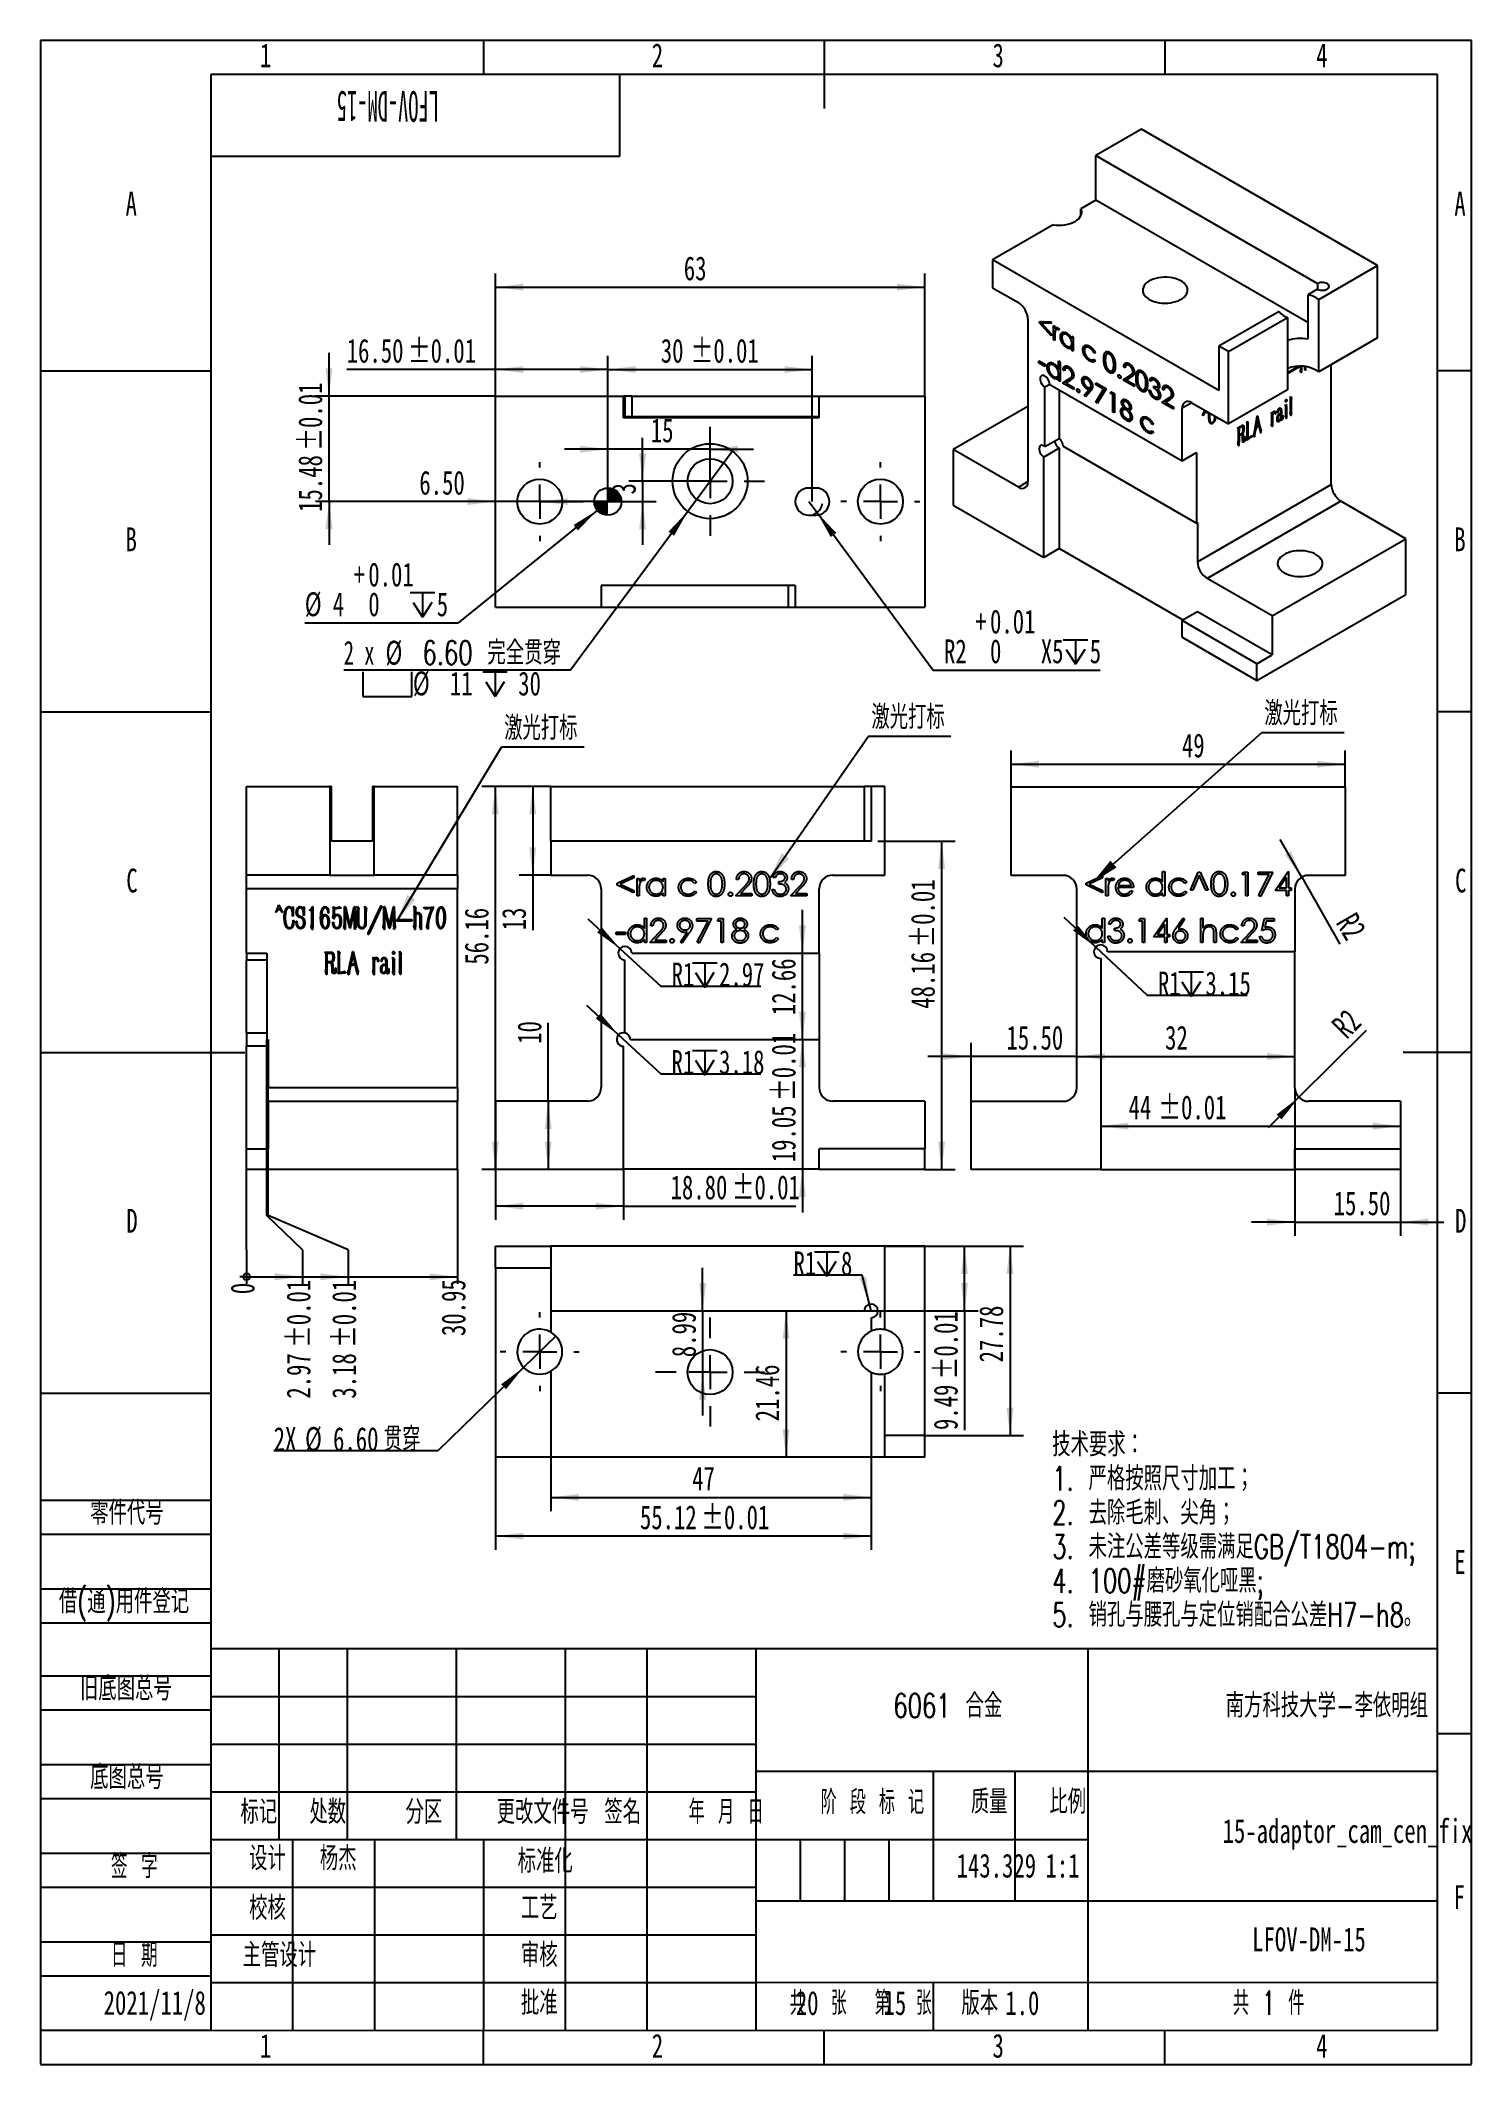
# Model space of a CAD drawing. Header units: millimetres. Extents: x 0 to 210, y 0 to 297.
import ezdxf

# ---------------------------------------------------------------- set-up
doc = ezdxf.new("R2010")
doc.units = ezdxf.units.MM
doc.layers.add('图框', color=7, linetype='Continuous')
doc.layers.add('图纸格式', color=7, linetype='Continuous')
doc.layers.add('根据设置的颜色创建', color=7, linetype='Continuous', lineweight=25)
doc.styles.add('SLDTEXTSTYLE0', font='TXT', dxfattribs={"width": 0.7, "bigfont": 'bigfont'})
doc.styles.add('SLDTEXTSTYLE1', font='TXT', dxfattribs={"width": 0.62, "bigfont": 'bigfont'})
doc.styles.add('SLDTEXTSTYLE2', font='TXT', dxfattribs={"width": 0.614286, "bigfont": 'bigfont'})
doc.styles.add('SLDTEXTSTYLE3', font='TXT', dxfattribs={"width": 0.6, "bigfont": 'bigfont'})
doc.styles.add('SLDTEXTSTYLE4', font='TXT', dxfattribs={"width": 0.633333, "bigfont": 'bigfont'})
doc.styles.add('SLDTEXTSTYLE5', font='TXT', dxfattribs={"width": 0.7})
doc.styles.add('SLDTEXTSTYLE6', font='TXT', dxfattribs={"width": 0.49})
doc.styles.add('SLDTEXTSTYLE7', font='TXT', dxfattribs={"width": 0.633333})
doc.dimstyles.new('SLDDIMSTYLE0', dxfattribs={"dimtxt": 3.5, "dimasz": 4.08, "dimexe": 0, "dimexo": 0.0625, "dimgap": 0.875, "dimtad": 2, "dimrnd": 1e-09, "dimzin": 12, "dimdsep": 46, "dimtxsty": 'SLDTEXTSTYLE5', "dimsah": 1, "dimcen": 0.09, "dimadec": 0, "dimazin": 3, "dimtol": 1, "dimtp": 0.01, "dimtm": 0.01, "dimtfac": 1, "dimtmove": 0, "dimatfit": 0, "dimfxl": 0, "dimfrac": 2, "dimtolj": 1, "dimarcsym": 0})
doc.dimstyles.new('SLDDIMSTYLE1', dxfattribs={"dimtxt": 3.5, "dimasz": 4.08, "dimexe": 0, "dimexo": 0.0625, "dimgap": 0.875, "dimtad": 2, "dimrnd": 1e-09, "dimzin": 12, "dimdsep": 46, "dimtxsty": 'SLDTEXTSTYLE5', "dimsah": 1, "dimcen": 0.09, "dimadec": 0, "dimazin": 3, "dimtfac": 1, "dimtmove": 0, "dimatfit": 0, "dimfxl": 0, "dimfrac": 2, "dimtolj": 1, "dimtzin": 12, "dimarcsym": 0})
doc.dimstyles.new('SLDDIMSTYLE10', dxfattribs={"dimtxt": 3.5, "dimasz": 4.08, "dimexe": 0, "dimexo": 0.0625, "dimgap": 0.875, "dimtad": 0, "dimtih": 1, "dimtoh": 1, "dimrnd": 1e-09, "dimzin": 4, "dimdsep": 46, "dimtxsty": 'SLDTEXTSTYLE5', "dimblk1": 'NONE', "dimsah": 1, "dimcen": 0, "dimadec": 0, "dimazin": 1, "dimtfac": 1, "dimtmove": 0, "dimatfit": 3, "dimldrblk": 'NONE', "dimfxl": 0, "dimfrac": 2, "dimtolj": 1, "dimtzin": 12, "dimarcsym": 0})
doc.dimstyles.new('SLDDIMSTYLE11', dxfattribs={"dimtxt": 3.5, "dimasz": 4.08, "dimexe": 0, "dimexo": 0.0625, "dimgap": 0.875, "dimtad": 0, "dimtih": 1, "dimtoh": 1, "dimrnd": 1e-09, "dimzin": 12, "dimdsep": 46, "dimtxsty": 'SLDTEXTSTYLE5', "dimsah": 1, "dimcen": 0, "dimadec": 0, "dimazin": 3, "dimtfac": 1, "dimtofl": 0, "dimtmove": 0, "dimatfit": 3, "dimfxl": 0, "dimfrac": 2, "dimtolj": 1, "dimtzin": 12, "dimarcsym": 0})
doc.dimstyles.new('SLDDIMSTYLE12', dxfattribs={"dimtxt": 3.5, "dimasz": 4.08, "dimexe": 0, "dimexo": 0.0625, "dimgap": 0.875, "dimtad": 0, "dimtih": 1, "dimtoh": 1, "dimrnd": 1e-09, "dimzin": 12, "dimdsep": 46, "dimtxsty": 'SLDTEXTSTYLE5', "dimblk1": 'NONE', "dimsah": 1, "dimcen": 0, "dimadec": 0, "dimazin": 3, "dimtol": 1, "dimtp": 0.012, "dimtfac": 1, "dimtmove": 0, "dimatfit": 3, "dimldrblk": 'NONE', "dimfxl": 0, "dimfrac": 2, "dimtolj": 1, "dimarcsym": 0})
doc.dimstyles.new('SLDDIMSTYLE13', dxfattribs={"dimtxt": 3.5, "dimasz": 4.08, "dimexe": 0, "dimexo": 0.0625, "dimgap": 0.875, "dimtad": 0, "dimtih": 1, "dimtoh": 1, "dimrnd": 1e-09, "dimzin": 4, "dimdsep": 46, "dimtxsty": 'SLDTEXTSTYLE5', "dimblk1": 'NONE', "dimsah": 1, "dimcen": 0, "dimadec": 0, "dimazin": 1, "dimtfac": 1, "dimtmove": 0, "dimatfit": 3, "dimldrblk": 'NONE', "dimfxl": 0, "dimfrac": 2, "dimtolj": 1, "dimtzin": 12, "dimarcsym": 0})
doc.dimstyles.new('SLDDIMSTYLE14', dxfattribs={"dimtxt": 3.5, "dimasz": 4.08, "dimexe": 0, "dimexo": 0.0625, "dimgap": 0.875, "dimtad": 2, "dimrnd": 1e-09, "dimzin": 4, "dimdsep": 46, "dimtxsty": 'SLDTEXTSTYLE5', "dimsah": 1, "dimcen": 0.09, "dimadec": 0, "dimazin": 1, "dimtfac": 1, "dimtmove": 0, "dimatfit": 0, "dimfxl": 0, "dimfrac": 2, "dimtolj": 1, "dimtzin": 12, "dimarcsym": 0})
doc.dimstyles.new('SLDDIMSTYLE15', dxfattribs={"dimtxt": 3.5, "dimasz": 4.08, "dimexe": 0, "dimexo": 0.0625, "dimgap": 0.875, "dimtad": 0, "dimtih": 1, "dimtoh": 1, "dimrnd": 1e-09, "dimzin": 12, "dimdsep": 46, "dimtxsty": 'SLDTEXTSTYLE5', "dimsah": 1, "dimcen": 0, "dimadec": 0, "dimazin": 3, "dimtol": 1, "dimtp": 0.012, "dimtfac": 1, "dimtofl": 0, "dimtmove": 0, "dimatfit": 3, "dimfxl": 0, "dimfrac": 2, "dimtolj": 1, "dimarcsym": 0})
doc.dimstyles.new('SLDDIMSTYLE16', dxfattribs={"dimtxt": 3.5, "dimasz": 4.08, "dimexe": 0, "dimexo": 0.0625, "dimgap": 0.875, "dimtad": 2, "dimrnd": 1e-09, "dimzin": 12, "dimdsep": 46, "dimtxsty": 'SLDTEXTSTYLE5', "dimsah": 1, "dimcen": 0, "dimadec": 0, "dimazin": 3, "dimtfac": 1, "dimtofl": 0, "dimtmove": 1, "dimatfit": 3, "dimfxl": 0, "dimfrac": 2, "dimtolj": 1, "dimtzin": 12, "dimarcsym": 0})
doc.dimstyles.new('SLDDIMSTYLE2', dxfattribs={"dimtxt": 3.5, "dimasz": 4.08, "dimexe": 0, "dimexo": 0.0625, "dimgap": 0.875, "dimtad": 2, "dimrnd": 1e-09, "dimzin": 12, "dimdsep": 46, "dimtxsty": 'SLDTEXTSTYLE5', "dimsah": 1, "dimcen": 0.09, "dimadec": 0, "dimazin": 3, "dimtfac": 1, "dimtofl": 0, "dimtmove": 0, "dimatfit": 3, "dimfxl": 0, "dimfrac": 2, "dimtolj": 1, "dimtzin": 12, "dimarcsym": 0})
doc.dimstyles.new('SLDDIMSTYLE3', dxfattribs={"dimtxt": 3.5, "dimasz": 4.08, "dimexe": 0, "dimexo": 0.0625, "dimgap": 0.875, "dimtad": 2, "dimrnd": 1e-09, "dimzin": 12, "dimdsep": 46, "dimtxsty": 'SLDTEXTSTYLE5', "dimsah": 1, "dimcen": 0.09, "dimadec": 0, "dimazin": 3, "dimtol": 1, "dimtp": 0.01, "dimtm": 0.01, "dimtfac": 1, "dimtofl": 0, "dimtmove": 0, "dimatfit": 3, "dimfxl": 0, "dimfrac": 2, "dimtolj": 1, "dimarcsym": 0})
doc.dimstyles.new('SLDDIMSTYLE4', dxfattribs={"dimtxt": 3.5, "dimasz": 4.08, "dimexe": 0, "dimexo": 0.0625, "dimgap": 0.875, "dimtad": 0, "dimtih": 1, "dimtoh": 1, "dimrnd": 1e-09, "dimzin": 12, "dimdsep": 46, "dimtxsty": 'SLDTEXTSTYLE5', "dimsah": 1, "dimcen": 0, "dimadec": 0, "dimazin": 3, "dimtfac": 1, "dimtofl": 0, "dimtmove": 1, "dimatfit": 3, "dimfxl": 0, "dimfrac": 2, "dimtolj": 1, "dimtzin": 12, "dimarcsym": 0})
doc.dimstyles.new('SLDDIMSTYLE5', dxfattribs={"dimtxt": 3.5, "dimasz": 4.08, "dimexe": 0, "dimexo": 0.0625, "dimgap": 0.875, "dimtad": 2, "dimrnd": 1e-09, "dimzin": 4, "dimdsep": 46, "dimtxsty": 'SLDTEXTSTYLE5', "dimsah": 1, "dimcen": 0.09, "dimadec": 0, "dimazin": 1, "dimtol": 1, "dimtp": 0.01, "dimtm": 0.01, "dimtfac": 1, "dimtofl": 0, "dimtmove": 0, "dimatfit": 3, "dimfxl": 0, "dimfrac": 2, "dimtolj": 1, "dimarcsym": 0})
doc.dimstyles.new('SLDDIMSTYLE6', dxfattribs={"dimtxt": 0.18, "dimasz": 4.08, "dimexe": 0, "dimexo": 0.0625, "dimgap": 0, "dimtad": 0, "dimtih": 1, "dimtoh": 1, "dimdec": 0, "dimrnd": 1e-09, "dimzin": 0, "dimdsep": 46, "dimtxsty": 'Standard', "dimsah": 1, "dimcen": 0.09, "dimadec": 0, "dimazin": 0, "dimtfac": 4.08, "dimtdec": 0, "dimtofl": 0, "dimtmove": 0, "dimatfit": 3, "dimfxl": 0, "dimfrac": 2, "dimtolj": 1, "dimtzin": 0, "dimarcsym": 0})
doc.dimstyles.new('SLDDIMSTYLE7', dxfattribs={"dimtxt": 3.5, "dimasz": 0.338667, "dimexe": 0, "dimexo": 0.0625, "dimgap": 0.875, "dimtad": 0, "dimtih": 1, "dimtoh": 1, "dimdec": 0, "dimrnd": 1e-09, "dimdsep": 46, "dimtxsty": 'SLDTEXTSTYLE5', "dimblk1": 'ORIGIN', "dimblk2": 'ORIGIN', "dimsah": 1, "dimcen": 0.09, "dimadec": 0, "dimazin": 2, "dimtfac": 1, "dimtdec": 0, "dimtofl": 0, "dimtmove": 0, "dimatfit": 3, "dimldrblk": 'ORIGIN', "dimfxl": 0, "dimfrac": 2, "dimtolj": 1, "dimtzin": 12, "dimarcsym": 0})
doc.dimstyles.new('SLDDIMSTYLE8', dxfattribs={"dimtxt": 3.5, "dimasz": 4.08, "dimexe": 0, "dimexo": 0.0625, "dimgap": 0.875, "dimtad": 0, "dimtih": 1, "dimtoh": 1, "dimrnd": 1e-09, "dimzin": 12, "dimdsep": 46, "dimtxsty": 'SLDTEXTSTYLE5', "dimsah": 1, "dimcen": 0.09, "dimadec": 0, "dimazin": 3, "dimtol": 1, "dimtp": 0.01, "dimtm": 0.01, "dimtfac": 1, "dimtofl": 0, "dimtmove": 0, "dimatfit": 3, "dimfxl": 0, "dimfrac": 2, "dimtolj": 1, "dimarcsym": 0})
doc.dimstyles.new('SLDDIMSTYLE9', dxfattribs={"dimtxt": 3.5, "dimasz": 4.08, "dimexe": 0, "dimexo": 0.0625, "dimgap": 0.875, "dimtad": 0, "dimtih": 1, "dimtoh": 1, "dimrnd": 1e-09, "dimzin": 12, "dimdsep": 46, "dimtxsty": 'SLDTEXTSTYLE5', "dimsah": 1, "dimcen": 0.09, "dimadec": 0, "dimazin": 3, "dimtfac": 1, "dimtofl": 0, "dimtmove": 0, "dimatfit": 3, "dimfxl": 0, "dimfrac": 2, "dimtolj": 1, "dimtzin": 12, "dimarcsym": 0})

msp = doc.modelspace()

# ---------------------------------------------------------------- texts
at = {"color": 7, "linetype": 'Continuous', "lineweight": 0, "char_height": 3.5, "attachment_point": 2, "style": 'SLDTEXTSTYLE5'}
for s, insert in [('1', (33.044, 296.568)), ('2', (90.544, 296.568)), ('3', (140.544, 296.568)), ('4', (188.044, 296.568))]:
    msp.add_mtext(s, dxfattribs=dict(at, insert=insert))
at = {"layer": '图框', "insert": (50.981, 285.064), "char_height": 4.5, "attachment_point": 2, "rotation": 180, "style": 'SLDTEXTSTYLE6'}
msp.add_mtext('LFOV-DM-15', dxfattribs=at)
at = {"layer": '图框', "char_height": 3.5}
for s, insert, attachment_point, style in [('A', (13.32, 274.791), 2, 'SLDTEXTSTYLE5'), ('A', (208.32, 274.791), 2, 'SLDTEXTSTYLE5'), ('B', (13.32, 225.541), 2, 'SLDTEXTSTYLE5'), ('B', (208.32, 225.541), 2, 'SLDTEXTSTYLE5'), ('C', (13.427, 175.476), 2, 'SLDTEXTSTYLE5'), ('C', (208.427, 175.476), 2, 'SLDTEXTSTYLE5'), ('D', (13.43, 125.541), 2, 'SLDTEXTSTYLE5'), ('D', (208.43, 125.541), 2, 'SLDTEXTSTYLE5'), ('零件代号', (7.292, 82.703), 1, 'SLDTEXTSTYLE0'), ('E', (208.318, 75.476), 2, 'SLDTEXTSTYLE5'), ('借(通)用件登记', (2.705, 69.678), 1, 'SLDTEXTSTYLE0'), ('旧底图总号', (5.792, 56.905), 1, 'SLDTEXTSTYLE0'), ('6061 合金', (133.151, 54.399), 2, 'SLDTEXTSTYLE0'), ('南方科技大学-李依明组', (188.779, 54.399), 2, 'SLDTEXTSTYLE0'), ('底图总号', (7.292, 43.885), 1, 'SLDTEXTSTYLE0'), ('标记', (32.04, 38.789), 2, 'SLDTEXTSTYLE0'), ('处数', (42.161, 38.789), 2, 'SLDTEXTSTYLE0'), ('分区', (56.26, 38.789), 2, 'SLDTEXTSTYLE0'), ('更改文件号', (73.68, 38.789), 2, 'SLDTEXTSTYLE0'), ('签名', (85.441, 38.789), 2, 'SLDTEXTSTYLE0'), ('年 月 日', (100.617, 38.789), 2, 'SLDTEXTSTYLE1'), ('阶 段 标 记', (122.083, 40.216), 2, 'SLDTEXTSTYLE2'), ('质量', (139.227, 40.286), 2, 'SLDTEXTSTYLE0'), ('比例', (150.759, 40.286), 2, 'SLDTEXTSTYLE0'), ('15-adaptor_cam_cen_fix', (191.814, 35.993), 2, 'SLDTEXTSTYLE5'), ('签 字', (13.767, 30.807), 2, 'SLDTEXTSTYLE4'), ('设计', (33.311, 31.973), 2, 'SLDTEXTSTYLE0'), ('杨杰', (43.692, 31.973), 2, 'SLDTEXTSTYLE0'), ('标准化', (74.074, 31.592), 2, 'SLDTEXTSTYLE0'), ('143.329', (140.277, 30.908), 2, 'SLDTEXTSTYLE5'), ('1:1', (149.986, 30.908), 2, 'SLDTEXTSTYLE5'), ('校核', (33.311, 24.702), 2, 'SLDTEXTSTYLE0'), ('工艺', (73.197, 24.702), 2, 'SLDTEXTSTYLE0'), ('F', (208.224, 26.291), 2, 'SLDTEXTSTYLE5'), ('日 期', (13.767, 17.787), 2, 'SLDTEXTSTYLE4'), ('主管设计', (35.061, 17.788), 2, 'SLDTEXTSTYLE0'), ('审核', (73.197, 17.797), 2, 'SLDTEXTSTYLE0'), ('LFOV-DM-15', (186.156, 20.084), 2, 'SLDTEXTSTYLE5'), ('2021/11/8', (16.769, 10.778), 2, 'SLDTEXTSTYLE5'), ('批准', (73.199, 10.778), 2, 'SLDTEXTSTYLE0'), ('共  张', (114.137, 10.748), 2, 'SLDTEXTSTYLE3'), ('20', (110.849, 10.748), 1, 'SLDTEXTSTYLE5'), ('第  张', (126.611, 10.748), 2, 'SLDTEXTSTYLE3'), ('15', (123.724, 10.748), 1, 'SLDTEXTSTYLE5'), ('版本', (137.852, 10.748), 2, 'SLDTEXTSTYLE0'), ('1.0', (141.589, 10.748), 1, 'SLDTEXTSTYLE5'), ('共 1 件', (174.986, 10.748), 1, 'SLDTEXTSTYLE1'), ('1', (33.044, 4.476), 2, 'SLDTEXTSTYLE5'), ('2', (90.544, 4.476), 2, 'SLDTEXTSTYLE5'), ('3', (140.544, 4.476), 2, 'SLDTEXTSTYLE5'), ('4', (188.044, 4.476), 2, 'SLDTEXTSTYLE5')]:
    msp.add_mtext(s, dxfattribs=dict(at, insert=insert, attachment_point=attachment_point, style=style))

# ---------------------------------------------------------------- blocks, each defined once
blk = doc.blocks.new('SW_NOTE_0')
at = {"layer": '图纸格式', "color": 0, "char_height": 3.5, "attachment_point": 1, "style": 'SLDTEXTSTYLE0'}
for s, insert in [('技术要求：', (0, 4.51)), ('1. 严格按照尺寸加工；', (0, -0.49)), ('2. 去除毛刺、尖角；', (0, -5.49)), ('3. 未注公差等级需满足GB/T1804-m;', (0, -10.49)), ('4. 100#磨砂氧化哑黑;', (0, -15.49)), ('5. 销孔与腰孔与定位销配合公差H7-h8。', (0, -20.49))]:
    blk.add_mtext(s, dxfattribs=dict(at, insert=insert))
blk = doc.blocks.new('_D')
at = {"layer": '根据设置的颜色创建'}
for p, q in [((111.81, 150.39), (111.81, 156.74)), ((111.81, 150.39), (111.81, 131.34)), ((111.81, 131.34), (111.81, 124.99))]:
    blk.add_line(p, q, dxfattribs=at)
for points in [[(111.81, 150.39), (112.32, 154.47), (111.3, 154.47)], [(111.81, 131.34), (111.3, 127.26), (112.32, 127.26)]]:
    blk.add_solid(points, dxfattribs=at)
at = {"layer": '根据设置的颜色创建', "char_height": 3.5, "attachment_point": 1, "rotation": 90, "style": 'SLDTEXTSTYLE5'}
for s, insert in [('±0.01', (107.3, 141.37)), ('19.05', (107.3, 132.38))]:
    blk.add_mtext(s, dxfattribs=dict(at, insert=insert))
blk = doc.blocks.new('_D_1')
at = {"layer": '根据设置的颜色创建'}
for p, q in [((111.81, 163.05), (111.81, 169.4)), ((111.81, 150.39), (111.81, 163.05)), ((111.81, 150.39), (111.81, 144.04))]:
    blk.add_line(p, q, dxfattribs=at)
for points in [[(111.81, 163.05), (112.32, 167.13), (111.3, 167.13)], [(111.81, 150.39), (111.3, 146.31), (112.32, 146.31)]]:
    blk.add_solid(points, dxfattribs=at)
at = {"layer": '根据设置的颜色创建', "insert": (107.3, 153.96), "char_height": 3.5, "attachment_point": 1, "rotation": 90, "style": 'SLDTEXTSTYLE5'}
blk.add_mtext('12.66', dxfattribs=at)
blk = doc.blocks.new('_D_2')
at = {"layer": '根据设置的颜色创建'}
for q in [(74.51, 152.83), (74.51, 131.34)]:
    blk.add_line((74.51, 141.34), q, dxfattribs=at)
for points in [[(74.51, 141.34), (74, 137.26), (75.02, 137.26)], [(74.51, 131.34), (75.02, 135.42), (74, 135.42)]]:
    blk.add_solid(points, dxfattribs=at)
at = {"layer": '根据设置的颜色创建', "insert": (70, 149.76), "char_height": 3.5, "attachment_point": 1, "rotation": 90, "style": 'SLDTEXTSTYLE5'}
blk.add_mtext('10', dxfattribs=at)
blk = doc.blocks.new('_D_3')
at = {"layer": '根据设置的颜色创建'}
for p, q in [((74.89, 187.5), (64.75, 187.5)), ((66.75, 187.5), (66.75, 131.34)), ((81.27, 131.34), (64.75, 131.34))]:
    blk.add_line(p, q, dxfattribs=at)
for points in [[(66.75, 187.5), (66.24, 183.42), (67.26, 183.42)], [(66.75, 131.34), (67.26, 135.42), (66.24, 135.42)]]:
    blk.add_solid(points, dxfattribs=at)
at = {"layer": '根据设置的颜色创建', "insert": (62.24, 161.38), "char_height": 3.5, "attachment_point": 1, "rotation": 90, "style": 'SLDTEXTSTYLE5'}
blk.add_mtext('56.16', dxfattribs=at)
blk = doc.blocks.new('_D_4')
at = {"layer": '根据设置的颜色创建'}
for p, q in [((74.89, 187.5), (70.24, 187.5)), ((72.24, 187.5), (72.24, 174.5)), ((74.89, 174.5), (70.24, 174.5)), ((72.24, 174.5), (72.24, 166.42))]:
    blk.add_line(p, q, dxfattribs=at)
for points in [[(72.24, 187.5), (71.73, 183.42), (72.75, 183.42)], [(72.24, 174.5), (72.75, 178.58), (71.73, 178.58)]]:
    blk.add_solid(points, dxfattribs=at)
at = {"layer": '根据设置的颜色创建', "insert": (67.73, 166.42), "char_height": 3.5, "attachment_point": 1, "rotation": 90, "style": 'SLDTEXTSTYLE5'}
blk.add_mtext('13', dxfattribs=at)
blk = doc.blocks.new('_D_5')
at = {"layer": '根据设置的颜色创建'}
for p, q in [((122.89, 179.5), (134.24, 179.5)), ((132.24, 179.5), (132.24, 131.34)), ((129.77, 131.34), (134.24, 131.34))]:
    blk.add_line(p, q, dxfattribs=at)
for points in [[(132.24, 179.5), (131.73, 175.42), (132.75, 175.42)], [(132.24, 131.34), (132.75, 135.42), (131.73, 135.42)]]:
    blk.add_solid(points, dxfattribs=at)
at = {"layer": '根据设置的颜色创建', "char_height": 3.5, "attachment_point": 1, "rotation": 90, "style": 'SLDTEXTSTYLE5'}
for s, insert in [('±0.01', (127.73, 163.89)), ('48.16', (127.73, 154.91))]:
    blk.add_mtext(s, dxfattribs=dict(at, insert=insert))
blk = doc.blocks.new('SW_SYMBOL_HOLE_DEPTH')
at = {"layer": '根据设置的颜色创建', "color": 0}
for p, q in [((0, 875), (800, 875)), ((400, 875), (400, 75)), ((100, 555), (400, 75)), ((700, 555), (400, 75))]:
    blk.add_line(p, q, dxfattribs=at)
blk = doc.blocks.new('_D_6')
at = {"layer": '根据设置的颜色创建'}
for p, q in [((84.83, 151.07), (80.17, 155.38)), ((84.83, 151.07), (91.03, 145.36)), ((91.03, 145.36), (105.71, 145.36))]:
    blk.add_line(p, q, dxfattribs=at)
blk.add_solid([(84.83, 151.07), (82.18, 154.21), (81.49, 153.46)], dxfattribs=at)
at = {"layer": '根据设置的颜色创建', "xscale": 0.004511737089201878, "yscale": 0.004511737089201878, "zscale": 0.004511737089201878}
blk.add_blockref('SW_SYMBOL_HOLE_DEPTH', (95.68, 144.84), dxfattribs=at)
at = {"layer": '根据设置的颜色创建', "char_height": 3.5, "attachment_point": 1, "style": 'SLDTEXTSTYLE5'}
for s, insert in [('R1', (92.61, 148.83)), ('3.18', (99.58, 148.83))]:
    blk.add_mtext(s, dxfattribs=dict(at, insert=insert))
blk = doc.blocks.new('_D_7')
at = {"layer": '根据设置的颜色创建'}
for p, q in [((85.04, 163.73), (80.36, 168.03)), ((85.04, 163.73), (91.03, 158.22)), ((91.03, 158.22), (105.71, 158.22))]:
    blk.add_line(p, q, dxfattribs=at)
blk.add_solid([(85.04, 163.73), (82.38, 166.86), (81.69, 166.12)], dxfattribs=at)
at = {"layer": '根据设置的颜色创建', "xscale": 0.004511737089201878, "yscale": 0.004511737089201878, "zscale": 0.004511737089201878}
blk.add_blockref('SW_SYMBOL_HOLE_DEPTH', (95.68, 157.7), dxfattribs=at)
at = {"layer": '根据设置的颜色创建', "char_height": 3.5, "attachment_point": 1, "style": 'SLDTEXTSTYLE5'}
for s, insert in [('R1', (92.62, 161.69)), ('2.97', (99.58, 161.69))]:
    blk.add_mtext(s, dxfattribs=dict(at, insert=insert))
blk = doc.blocks.new('_D_8')
at = {"layer": '根据设置的颜色创建'}
for p, q in [((66.77, 131.34), (66.77, 123.93)), ((85.57, 131.34), (85.57, 123.93)), ((85.57, 125.93), (66.77, 125.93)), ((85.57, 125.93), (110.87, 125.93))]:
    blk.add_line(p, q, dxfattribs=at)
for points in [[(66.77, 125.93), (70.85, 125.43), (70.85, 126.44)], [(85.57, 125.93), (81.49, 126.44), (81.49, 125.43)]]:
    blk.add_solid(points, dxfattribs=at)
at = {"layer": '根据设置的颜色创建', "char_height": 3.5, "attachment_point": 1, "style": 'SLDTEXTSTYLE5'}
for s, insert in [('±0.01', (101.45, 130.45)), ('18.80', (92.47, 130.45))]:
    blk.add_mtext(s, dxfattribs=dict(at, insert=insert))
blk = doc.blocks.new('SW_NOTE_0_1')
at = {"layer": '根据设置的颜色创建', "color": 0}
blk.add_line((12.12, 0), (0, 0), dxfattribs=at)
at = {"layer": '根据设置的颜色创建', "color": 0, "insert": (0.44, 4.6), "char_height": 3.5, "attachment_point": 1, "style": 'SLDTEXTSTYLE0'}
blk.add_mtext('激光打标', dxfattribs=at)
blk = doc.blocks.new('_Origin')
at = {"color": 0, "linetype": 'ByBlock', "lineweight": -2}
blk.add_line((0, 0), (-1, 0), dxfattribs=at)
blk.add_circle((0, 0), 0.5, dxfattribs=at)
blk = doc.blocks.new('_D_9')
at = {"layer": '根据设置的颜色创建'}
for p, q in [((30.25, 124.55), (30.25, 131.34)), ((30.25, 119.55), (30.25, 124.55)), ((30.25, 119.55), (30.25, 114.55))]:
    blk.add_line(p, q, dxfattribs=at)
at = {"layer": '根据设置的颜色创建', "xscale": 1.016, "yscale": 1.016}
blk.add_blockref('_Origin', (30.25, 115.57), dxfattribs=at)
at = {"layer": '根据设置的颜色创建', "insert": (27.9, 113.02), "char_height": 3.5, "attachment_point": 1, "rotation": 90, "style": 'SLDTEXTSTYLE5'}
blk.add_mtext('0', dxfattribs=at)
blk = doc.blocks.new('_D_10')
at = {"layer": '根据设置的颜色创建'}
for p, q in [((33.22, 124.55), (33.22, 150.39)), ((38.46, 119.55), (33.22, 124.55)), ((38.46, 119.55), (38.46, 114.55)), ((30.25, 115.57), (38.46, 115.57))]:
    blk.add_line(p, q, dxfattribs=at)
blk.add_solid([(38.46, 115.57), (34.38, 116.08), (34.38, 115.06)], dxfattribs=at)
at = {"layer": '根据设置的颜色创建', "char_height": 3.5, "attachment_point": 1, "rotation": 90, "style": 'SLDTEXTSTYLE5'}
for s, insert in [('±0.01', (36.11, 105.13)), ('2.97', (36.11, 97.69))]:
    blk.add_mtext(s, dxfattribs=dict(at, insert=insert))
blk = doc.blocks.new('_D_11')
at = {"layer": '根据设置的颜色创建'}
for p, q in [((33.42, 124.55), (33.42, 134.34)), ((45.14, 119.55), (33.42, 124.55)), ((45.14, 119.55), (45.14, 114.55)), ((38.46, 115.57), (45.14, 115.57))]:
    blk.add_line(p, q, dxfattribs=at)
blk.add_solid([(45.14, 115.57), (41.06, 116.08), (41.06, 115.06)], dxfattribs=at)
at = {"layer": '根据设置的颜色创建', "char_height": 3.5, "attachment_point": 1, "rotation": 90, "style": 'SLDTEXTSTYLE5'}
for s, insert in [('±0.01', (42.8, 105.13)), ('3.18', (42.8, 97.69))]:
    blk.add_mtext(s, dxfattribs=dict(at, insert=insert))
blk = doc.blocks.new('_D_12')
at = {"layer": '根据设置的颜色创建'}
for p, q in [((61.2, 131.34), (61.2, 114.55)), ((45.14, 115.57), (61.2, 115.57))]:
    blk.add_line(p, q, dxfattribs=at)
blk.add_solid([(61.2, 115.57), (57.12, 116.08), (57.12, 115.06)], dxfattribs=at)
at = {"layer": '根据设置的颜色创建', "insert": (58.85, 106.88), "char_height": 3.5, "attachment_point": 1, "rotation": 90, "style": 'SLDTEXTSTYLE5'}
blk.add_mtext('30.95', dxfattribs=at)
blk = doc.blocks.new('SW_NOTE_0_2')
at = {"layer": '根据设置的颜色创建', "color": 0}
blk.add_line((12.12, 0), (0, 0), dxfattribs=at)
at = {"layer": '根据设置的颜色创建', "color": 0, "insert": (0.38, 4.54), "char_height": 3.5, "attachment_point": 1, "style": 'SLDTEXTSTYLE0'}
blk.add_mtext('激光打标', dxfattribs=at)
blk = doc.blocks.new('_D_13')
at = {"layer": '根据设置的颜色创建'}
for p, q in [((75.64, 106.88), (70.9, 102.28)), ((70.9, 102.28), (58.3, 90.04)), ((58.3, 90.04), (34.22, 90.04))]:
    blk.add_line(p, q, dxfattribs=at)
blk.add_solid([(70.9, 102.28), (67.62, 99.8), (68.33, 99.07)], dxfattribs=at)
at = {"layer": '根据设置的颜色创建', "char_height": 3.5, "attachment_point": 1}
for s, insert, style in [('2X', (34.22, 93.51), 'SLDTEXTSTYLE5'), ('%%c', (38.82, 93.52), 'SLDTEXTSTYLE5'), ('6.60', (42.94, 93.51), 'SLDTEXTSTYLE5'), ('贯穿', (50.38, 93.51), 'SLDTEXTSTYLE0')]:
    blk.add_mtext(s, dxfattribs=dict(at, insert=insert, style=style))
blk = doc.blocks.new('_None')
blk = doc.blocks.new('_D_14')
at = {"layer": '根据设置的颜色创建'}
for p, q in [((97.17, 110.56), (97.17, 116.91)), ((97.17, 110.56), (97.17, 101.58)), ((98.27, 101.58), (95.17, 101.58)), ((97.17, 101.58), (97.17, 95.23))]:
    blk.add_line(p, q, dxfattribs=at)
for points in [[(97.17, 110.56), (97.68, 114.64), (96.67, 114.64)], [(97.17, 101.58), (96.67, 97.5), (97.68, 97.5)]]:
    blk.add_solid(points, dxfattribs=at)
at = {"layer": '根据设置的颜色创建', "insert": (92.66, 103.77), "char_height": 3.5, "attachment_point": 1, "rotation": 90, "style": 'SLDTEXTSTYLE5'}
blk.add_mtext('8.99', dxfattribs=at)
blk = doc.blocks.new('_D_15')
at = {"layer": '根据设置的颜色创建'}
blk.add_line((109.42, 110.56), (109.42, 89.1), dxfattribs=at)
for points in [[(109.42, 110.56), (108.91, 106.48), (109.92, 106.48)], [(109.42, 89.1), (109.92, 93.18), (108.91, 93.18)]]:
    blk.add_solid(points, dxfattribs=at)
at = {"layer": '根据设置的颜色创建', "insert": (104.9, 94.36), "char_height": 3.5, "attachment_point": 1, "rotation": 90, "style": 'SLDTEXTSTYLE5'}
blk.add_mtext('21.46', dxfattribs=at)
blk = doc.blocks.new('_D_16')
at = {"layer": '根据设置的颜色创建'}
for p, q in [((74.89, 89.1), (74.89, 81.19)), ((121.89, 89.1), (121.89, 81.19)), ((74.89, 83.19), (121.89, 83.19))]:
    blk.add_line(p, q, dxfattribs=at)
for points in [[(74.89, 83.19), (78.97, 82.69), (78.97, 83.7)], [(121.89, 83.19), (117.81, 83.7), (117.81, 82.69)]]:
    blk.add_solid(points, dxfattribs=at)
at = {"layer": '根据设置的颜色创建', "insert": (95.64, 87.71), "char_height": 3.5, "attachment_point": 1, "style": 'SLDTEXTSTYLE5'}
blk.add_mtext('47', dxfattribs=at)
blk = doc.blocks.new('_D_17')
at = {"layer": '根据设置的颜色创建'}
for p, q in [((120.6, 115.82), (110.51, 115.82)), ((121.65, 111.54), (120.6, 115.82)), ((121.89, 110.56), (121.65, 111.54))]:
    blk.add_line(p, q, dxfattribs=at)
blk.add_solid([(121.65, 111.54), (121.17, 115.62), (120.18, 115.38)], dxfattribs=at)
at = {"layer": '根据设置的颜色创建', "xscale": 0.004511737089201878, "yscale": 0.004511737089201878, "zscale": 0.004511737089201878}
blk.add_blockref('SW_SYMBOL_HOLE_DEPTH', (113.58, 115.3), dxfattribs=at)
at = {"layer": '根据设置的颜色创建', "char_height": 3.5, "attachment_point": 1, "style": 'SLDTEXTSTYLE5'}
for s, insert in [('R1', (110.51, 119.29)), ('8', (117.48, 119.29))]:
    blk.add_mtext(s, dxfattribs=dict(at, insert=insert))
blk = doc.blocks.new('_D_18')
at = {"layer": '根据设置的颜色创建'}
for p, q in [((129.77, 120.05), (144.28, 120.05)), ((142.28, 120.05), (142.28, 92.28)), ((129.77, 92.28), (144.28, 92.28))]:
    blk.add_line(p, q, dxfattribs=at)
for points in [[(142.28, 120.05), (141.77, 115.97), (142.79, 115.97)], [(142.28, 92.28), (142.79, 96.36), (141.77, 96.36)]]:
    blk.add_solid(points, dxfattribs=at)
at = {"layer": '根据设置的颜色创建', "insert": (137.77, 103.01), "char_height": 3.5, "attachment_point": 1, "rotation": 90, "style": 'SLDTEXTSTYLE5'}
blk.add_mtext('27.78', dxfattribs=at)
blk = doc.blocks.new('_D_19')
at = {"layer": '根据设置的颜色创建'}
for p, q in [((123.89, 120.05), (137.61, 120.05)), ((135.61, 110.56), (135.61, 120.05)), ((120.89, 110.56), (137.61, 110.56)), ((135.61, 110.56), (135.61, 93.08))]:
    blk.add_line(p, q, dxfattribs=at)
for points in [[(135.61, 120.05), (135.1, 115.97), (136.11, 115.97)], [(135.61, 110.56), (136.11, 114.64), (135.1, 114.64)]]:
    blk.add_solid(points, dxfattribs=at)
at = {"layer": '根据设置的颜色创建', "char_height": 3.5, "attachment_point": 1, "rotation": 90, "style": 'SLDTEXTSTYLE5'}
for s, insert in [('±0.01', (131.09, 100.52)), ('9.49', (131.09, 93.08))]:
    blk.add_mtext(s, dxfattribs=dict(at, insert=insert))
blk = doc.blocks.new('_D_20')
at = {"layer": '根据设置的颜色创建'}
for p, q in [((66.77, 89.1), (66.77, 75.51)), ((121.89, 89.1), (121.89, 75.51)), ((121.89, 77.51), (66.77, 77.51))]:
    blk.add_line(p, q, dxfattribs=at)
for points in [[(66.77, 77.51), (70.85, 77.01), (70.85, 78.02)], [(121.89, 77.51), (117.81, 78.02), (117.81, 77.01)]]:
    blk.add_solid(points, dxfattribs=at)
at = {"layer": '根据设置的颜色创建', "char_height": 3.5, "attachment_point": 1, "style": 'SLDTEXTSTYLE5'}
for s, insert in [('55.12', (87.97, 82.03)), ('±0.01', (96.96, 82.03))]:
    blk.add_mtext(s, dxfattribs=dict(at, insert=insert))
blk = doc.blocks.new('SW_CENTERMARKSYMBOL_0')
at = {"layer": '根据设置的颜色创建', "color": 0}
for p, q in [((0, 5), (0, 5.8)), ((-5, 0), (-5.8, 0)), ((0, 0), (-2.5, 0)), ((0, 0), (0, 2.5)), ((0, 0), (0, -2.5)), ((0, 0), (2.5, 0)), ((5, 0), (5.8, 0)), ((0, -5), (0, -5.8))]:
    blk.add_line(p, q, dxfattribs=at)
blk = doc.blocks.new('SW_CENTERMARKSYMBOL_1')
at = {"layer": '根据设置的颜色创建', "color": 0}
for p, q in [((0, 5), (0, 5.8)), ((-5, 0), (-5.8, 0)), ((0, 0), (-2.5, 0)), ((0, 0), (0, 2.5)), ((0, 0), (0, -2.5)), ((0, 0), (2.5, 0)), ((5, 0), (5.8, 0)), ((0, -5), (0, -5.8))]:
    blk.add_line(p, q, dxfattribs=at)
blk = doc.blocks.new('SW_CENTERMARKSYMBOL_2')
at = {"layer": '根据设置的颜色创建', "color": 0}
for p, q in [((0, 5), (0, 8)), ((-5, 0), (-8, 0)), ((0, 0), (-2.5, 0)), ((0, 0), (0, 2.5)), ((0, 0), (0, -2.5)), ((0, 0), (2.5, 0)), ((5, 0), (8, 0)), ((0, -5), (0, -8))]:
    blk.add_line(p, q, dxfattribs=at)
blk = doc.blocks.new('_D_21')
at = {"layer": '根据设置的颜色创建'}
for p, q in [((83.27, 229.33), (83.27, 250.71)), ((113.27, 229.33), (113.27, 250.71)), ((83.27, 248.71), (113.27, 248.71))]:
    blk.add_line(p, q, dxfattribs=at)
for points in [[(83.27, 248.71), (87.35, 248.2), (87.35, 249.22)], [(113.27, 248.71), (109.19, 249.22), (109.19, 248.2)]]:
    blk.add_solid(points, dxfattribs=at)
at = {"layer": '根据设置的颜色创建', "char_height": 3.5, "attachment_point": 1, "style": 'SLDTEXTSTYLE5'}
for s, insert in [('30', (91.03, 253.22)), ('±0.01', (95.41, 253.22))]:
    blk.add_mtext(s, dxfattribs=dict(at, insert=insert))
blk = doc.blocks.new('_D_22')
at = {"layer": '根据设置的颜色创建'}
for p, q in [((84.82, 230.59), (81.72, 228.07)), ((81.72, 228.07), (61.27, 211.5)), ((61.27, 211.5), (38.78, 211.5))]:
    blk.add_line(p, q, dxfattribs=at)
blk.add_solid([(81.72, 228.07), (78.23, 225.89), (78.87, 225.1)], dxfattribs=at)
at = {"layer": '根据设置的颜色创建', "xscale": 0.004511737089201878, "yscale": 0.004511737089201878, "zscale": 0.004511737089201878}
blk.add_blockref('SW_SYMBOL_HOLE_DEPTH', (54.25, 212.02), dxfattribs=at)
at = {"layer": '根据设置的颜色创建', "char_height": 3.5, "attachment_point": 1, "style": 'SLDTEXTSTYLE5'}
for s, insert in [('+', (45.96, 220.38)), ('0.01', (48.11, 220.38)), ('%%c', (38.78, 216.02)), ('4', (42.89, 216.01)), ('0', (48.11, 216.02)), ('5', (58.15, 216.01))]:
    blk.add_mtext(s, dxfattribs=dict(at, insert=insert))
blk = doc.blocks.new('SW_SYMBOL_HOLE_SPOT')
at = {"layer": '根据设置的颜色创建', "color": 0}
for p, q in [((0, 875), (0, 75)), ((1600, 75), (1600, 875)), ((0, 75), (1600, 75))]:
    blk.add_line(p, q, dxfattribs=at)
blk = doc.blocks.new('_D_23')
at = {"layer": '根据设置的颜色创建'}
for p, q in [((101.54, 236.75), (95, 227.9)), ((95, 227.9), (77.77, 204.57)), ((77.77, 204.57), (44.5, 204.57))]:
    blk.add_line(p, q, dxfattribs=at)
blk.add_solid([(95, 227.9), (92.17, 224.92), (92.99, 224.32)], dxfattribs=at)
at = {"layer": '根据设置的颜色创建', "xscale": 0.004511737089201878, "yscale": 0.004511737089201878, "zscale": 0.004511737089201878}
for name, p in [('SW_SYMBOL_HOLE_SPOT', (47.29, 200.39)), ('SW_SYMBOL_HOLE_DEPTH', (64.9, 200.39))]:
    blk.add_blockref(name, p, dxfattribs=at)
at = {"layer": '根据设置的颜色创建', "char_height": 3.5, "attachment_point": 1}
for s, insert, style in [('2 x', (44.5, 208.9), 'SLDTEXTSTYLE7'), ('%%c', (50.63, 208.91), 'SLDTEXTSTYLE5'), ('6.60 完全贯穿', (56.06, 208.9), 'SLDTEXTSTYLE0'), ('%%c', (54.65, 204.4), 'SLDTEXTSTYLE5'), ('11', (60.08, 204.38), 'SLDTEXTSTYLE5'), ('30', (70.11, 204.38), 'SLDTEXTSTYLE5')]:
    blk.add_mtext(s, dxfattribs=dict(at, insert=insert, style=style))
blk = doc.blocks.new('_D_24')
at = {"layer": '根据设置的颜色创建'}
for p, q in [((83.27, 229.33), (83.27, 239.02)), ((98.27, 232.33), (98.27, 239.02)), ((83.27, 237.02), (76.92, 237.02)), ((98.27, 237.02), (83.27, 237.02)), ((98.27, 237.02), (104.62, 237.02))]:
    blk.add_line(p, q, dxfattribs=at)
for points in [[(83.27, 237.02), (79.19, 237.53), (79.19, 236.51)], [(98.27, 237.02), (102.35, 236.51), (102.35, 237.53)]]:
    blk.add_solid(points, dxfattribs=at)
at = {"layer": '根据设置的颜色创建', "insert": (89.57, 241.53), "char_height": 3.5, "attachment_point": 1, "style": 'SLDTEXTSTYLE5'}
blk.add_mtext('15', dxfattribs=at)
blk = doc.blocks.new('_D_25')
at = {"layer": '根据设置的颜色创建'}
for p, q in [((88.36, 232.33), (88.36, 238.68)), ((98.27, 232.33), (86.36, 232.33)), ((88.36, 232.33), (88.36, 229.33)), ((83.27, 229.33), (90.36, 229.33)), ((88.36, 229.33), (88.36, 222.98))]:
    blk.add_line(p, q, dxfattribs=at)
for points in [[(88.36, 232.33), (88.87, 236.41), (87.85, 236.41)], [(88.36, 229.33), (87.85, 225.25), (88.87, 225.25)]]:
    blk.add_solid(points, dxfattribs=at)
at = {"layer": '根据设置的颜色创建', "insert": (83.85, 230.38), "char_height": 3.5, "attachment_point": 1, "rotation": 90, "style": 'SLDTEXTSTYLE5'}
blk.add_mtext('3', dxfattribs=at)
blk = doc.blocks.new('_D_26')
at = {"layer": '根据设置的颜色创建'}
for p, q in [((66.77, 229.34), (55.6, 229.34)), ((73.27, 229.34), (66.77, 229.34)), ((73.27, 229.34), (79.62, 229.34))]:
    blk.add_line(p, q, dxfattribs=at)
for points in [[(66.77, 229.34), (62.69, 229.84), (62.69, 228.83)], [(73.27, 229.34), (77.35, 228.83), (77.35, 229.84)]]:
    blk.add_solid(points, dxfattribs=at)
at = {"layer": '根据设置的颜色创建', "insert": (55.6, 233.85), "char_height": 3.5, "attachment_point": 1, "style": 'SLDTEXTSTYLE5'}
blk.add_mtext('6.50', dxfattribs=at)
blk = doc.blocks.new('_D_27')
at = {"layer": '根据设置的颜色创建'}
for p, q in [((66.77, 244.8), (66.77, 262.8)), ((129.77, 244.8), (129.77, 262.8)), ((66.77, 260.8), (129.77, 260.8))]:
    blk.add_line(p, q, dxfattribs=at)
for points in [[(66.77, 260.8), (70.85, 260.29), (70.85, 261.31)], [(129.77, 260.8), (125.69, 261.31), (125.69, 260.29)]]:
    blk.add_solid(points, dxfattribs=at)
at = {"layer": '根据设置的颜色创建', "insert": (94.41, 265.31), "char_height": 3.5, "attachment_point": 1, "style": 'SLDTEXTSTYLE5'}
blk.add_mtext('63', dxfattribs=at)
blk = doc.blocks.new('_D_28')
at = {"layer": '根据设置的颜色创建'}
for p, q in [((112.77, 229.33), (113.96, 227.72)), ((113.96, 227.72), (131.01, 204.6)), ((131.01, 204.6), (155.52, 204.6))]:
    blk.add_line(p, q, dxfattribs=at)
blk.add_arc((112.77, 229.33), 2, 270, 351.4115, dxfattribs=at)
blk.add_solid([(113.96, 227.72), (115.97, 224.13), (116.79, 224.73)], dxfattribs=at)
at = {"layer": '根据设置的颜色创建', "xscale": 0.004511737089201878, "yscale": 0.004511737089201878, "zscale": 0.004511737089201878}
blk.add_blockref('SW_SYMBOL_HOLE_DEPTH', (150.09, 205.12), dxfattribs=at)
at = {"layer": '根据设置的颜色创建', "char_height": 3.5, "attachment_point": 1, "style": 'SLDTEXTSTYLE5'}
for s, insert in [('+', (137.19, 213.48)), ('0.01', (139.35, 213.48)), ('R2', (132.6, 209.11)), ('0', (139.35, 209.12)), ('X5', (146.8, 209.11)), ('5', (153.98, 209.11))]:
    blk.add_mtext(s, dxfattribs=dict(at, insert=insert))
blk = doc.blocks.new('_D_29')
at = {"layer": '根据设置的颜色创建'}
for p, q in [((66.77, 244.8), (66.77, 250.71)), ((83.27, 229.33), (83.27, 250.71)), ((66.77, 248.71), (44.94, 248.71)), ((83.27, 248.71), (66.77, 248.71))]:
    blk.add_line(p, q, dxfattribs=at)
for points in [[(66.77, 248.71), (70.85, 248.2), (70.85, 249.22)], [(83.27, 248.71), (79.19, 249.22), (79.19, 248.2)]]:
    blk.add_solid(points, dxfattribs=at)
at = {"layer": '根据设置的颜色创建', "char_height": 3.5, "attachment_point": 1, "style": 'SLDTEXTSTYLE5'}
for s, insert in [('16.50', (44.94, 253.22)), ('±0.01', (53.92, 253.22))]:
    blk.add_mtext(s, dxfattribs=dict(at, insert=insert))
blk = doc.blocks.new('_D_30')
at = {"layer": '根据设置的颜色创建'}
for p, q in [((42.34, 244.8), (42.34, 251.15)), ((66.77, 244.8), (40.34, 244.8)), ((42.34, 229.33), (42.34, 244.8)), ((83.27, 229.33), (40.34, 229.33)), ((42.34, 229.33), (42.34, 222.98))]:
    blk.add_line(p, q, dxfattribs=at)
for points in [[(42.34, 244.8), (42.85, 248.88), (41.83, 248.88)], [(42.34, 229.33), (41.83, 225.25), (42.85, 225.25)]]:
    blk.add_solid(points, dxfattribs=at)
at = {"layer": '根据设置的颜色创建', "char_height": 3.5, "attachment_point": 1, "rotation": 90, "style": 'SLDTEXTSTYLE5'}
for s, insert in [('±0.01', (37.83, 236.8)), ('15.48', (37.83, 227.82))]:
    blk.add_mtext(s, dxfattribs=dict(at, insert=insert))
blk = doc.blocks.new('SW_CENTERMARKSYMBOL_3')
at = {"layer": '根据设置的颜色创建', "color": 0}
for p, q in [((0, 5), (0, 5.8)), ((-5, 0), (-5.8, 0)), ((0, 0), (-2.5, 0)), ((0, 0), (0, 2.5)), ((0, 0), (0, -2.5)), ((0, 0), (2.5, 0)), ((5, 0), (5.8, 0)), ((0, -5), (0, -5.8))]:
    blk.add_line(p, q, dxfattribs=at)
blk = doc.blocks.new('SW_CENTERMARKSYMBOL_4')
at = {"layer": '根据设置的颜色创建', "color": 0}
for p, q in [((0, 5), (0, 5.8)), ((-5, 0), (-5.8, 0)), ((0, 0), (-2.5, 0)), ((0, 0), (0, 2.5)), ((0, 0), (0, -2.5)), ((0, 0), (2.5, 0)), ((5, 0), (5.8, 0)), ((0, -5), (0, -5.8))]:
    blk.add_line(p, q, dxfattribs=at)
blk = doc.blocks.new('SW_CENTERMARKSYMBOL_5')
at = {"layer": '根据设置的颜色创建', "color": 0}
for p, q in [((0, 5), (0, 8)), ((-5, 0), (-8, 0)), ((0, 0), (-2.5, 0)), ((0, 0), (0, 2.5)), ((0, 0), (0, -2.5)), ((0, 0), (2.5, 0)), ((5, 0), (8, 0)), ((0, -5), (0, -8))]:
    blk.add_line(p, q, dxfattribs=at)
blk = doc.blocks.new('SW_DOWELSYMBOL_0')
at = {"linetype": 'Continuous', "lineweight": 25}
h = blk.add_hatch(color=0, dxfattribs=at)
edge = h.paths.add_edge_path(flags=0)
edge.add_arc((0, 0), 2, 180, 270)
edge.add_line((0, -2), (0, 0))
edge.add_line((0, 0), (-2, 0))
h = blk.add_hatch(color=0, dxfattribs=at)
edge = h.paths.add_edge_path(flags=0)
edge.add_arc((0, 0), 2, 0, 90)
edge.add_line((0, 2), (0, 0))
edge.add_line((0, 0), (2, 0))
at = {"layer": '根据设置的颜色创建', "color": 0}
blk.add_circle((0, 0), 2, dxfattribs=at)
blk = doc.blocks.new('_D_31')
at = {"layer": '根据设置的颜色创建'}
for p, q in [((154.86, 163.96), (150.23, 168.31)), ((154.86, 163.96), (162.41, 156.89)), ((162.41, 156.89), (177.1, 156.89))]:
    blk.add_line(p, q, dxfattribs=at)
blk.add_solid([(154.86, 163.96), (152.24, 167.12), (151.54, 166.38)], dxfattribs=at)
at = {"layer": '根据设置的颜色创建', "xscale": 0.004511737089201878, "yscale": 0.004511737089201878, "zscale": 0.004511737089201878}
blk.add_blockref('SW_SYMBOL_HOLE_DEPTH', (167.06, 156.37), dxfattribs=at)
at = {"layer": '根据设置的颜色创建', "char_height": 3.5, "attachment_point": 1, "style": 'SLDTEXTSTYLE5'}
for s, insert in [('R1', (163.99, 160.36)), ('3.15', (170.96, 160.36))]:
    blk.add_mtext(s, dxfattribs=dict(at, insert=insert))
blk = doc.blocks.new('_D_32')
at = {"layer": '根据设置的颜色创建'}
for p, q in [((184.09, 143.32), (184.09, 121.6)), ((199.59, 131.32), (199.59, 121.6)), ((184.09, 123.6), (177.74, 123.6)), ((184.09, 123.6), (199.59, 123.6)), ((199.59, 123.6), (205.94, 123.6))]:
    blk.add_line(p, q, dxfattribs=at)
for points in [[(184.09, 123.6), (180.01, 124.11), (180.01, 123.09)], [(199.59, 123.6), (203.67, 123.09), (203.67, 124.11)]]:
    blk.add_solid(points, dxfattribs=at)
at = {"layer": '根据设置的颜色创建', "insert": (189.78, 128.11), "char_height": 3.5, "attachment_point": 1, "style": 'SLDTEXTSTYLE5'}
blk.add_mtext('15.50', dxfattribs=at)
blk = doc.blocks.new('_D_33')
at = {"layer": '根据设置的颜色创建'}
for p, q in [((142.47, 187.48), (142.47, 192.79)), ((142.47, 190.79), (191.47, 190.79)), ((191.47, 187.48), (191.47, 192.79))]:
    blk.add_line(p, q, dxfattribs=at)
for points in [[(142.47, 190.79), (146.55, 190.28), (146.55, 191.3)], [(191.47, 190.79), (187.39, 191.3), (187.39, 190.28)]]:
    blk.add_solid(points, dxfattribs=at)
at = {"layer": '根据设置的颜色创建', "insert": (167.51, 195.3), "char_height": 3.5, "attachment_point": 1, "style": 'SLDTEXTSTYLE5'}
blk.add_mtext('49', dxfattribs=at)
blk = doc.blocks.new('_D_34')
at = {"layer": '根据设置的颜色创建'}
for q in [(194.58, 151.75), (180.17, 137.43)]:
    blk.add_line((184.68, 141.91), q, dxfattribs=at)
blk.add_solid([(184.68, 141.91), (181.42, 139.39), (182.14, 138.67)], dxfattribs=at)
at = {"layer": '根据设置的颜色创建', "insert": (189.22, 152.77), "char_height": 3.5, "attachment_point": 1, "rotation": 45, "style": 'SLDTEXTSTYLE5'}
blk.add_mtext('R2', dxfattribs=at)
blk = doc.blocks.new('_D_35')
at = {"layer": '根据设置的颜色创建'}
for q in [(181.95, 179.73), (190.67, 164.39)]:
    blk.add_line((185.09, 174.21), q, dxfattribs=at)
blk.add_solid([(185.09, 174.21), (183.52, 178.01), (182.63, 177.51)], dxfattribs=at)
at = {"layer": '根据设置的颜色创建', "insert": (193.05, 169.31), "char_height": 3.5, "attachment_point": 1, "rotation": 300, "style": 'SLDTEXTSTYLE5'}
blk.add_mtext('R2', dxfattribs=at)
blk = doc.blocks.new('_D_36')
at = {"layer": '根据设置的颜色创建'}
for p, q in [((136.59, 141.32), (136.59, 149.9)), ((136.59, 147.9), (130.24, 147.9)), ((152.09, 147.9), (136.59, 147.9)), ((152.09, 147.9), (158.44, 147.9))]:
    blk.add_line(p, q, dxfattribs=at)
for points in [[(136.59, 147.9), (132.51, 148.4), (132.51, 147.39)], [(152.09, 147.9), (156.17, 147.39), (156.17, 148.4)]]:
    blk.add_solid(points, dxfattribs=at)
at = {"layer": '根据设置的颜色创建', "insert": (141.76, 152.41), "char_height": 3.5, "attachment_point": 1, "style": 'SLDTEXTSTYLE5'}
blk.add_mtext('15.50', dxfattribs=at)
blk = doc.blocks.new('_D_37')
at = {"layer": '根据设置的颜色创建'}
blk.add_line((152.09, 147.9), (184.09, 147.9), dxfattribs=at)
for points in [[(152.09, 147.9), (156.17, 147.39), (156.17, 148.4)], [(184.09, 147.9), (180.01, 148.4), (180.01, 147.39)]]:
    blk.add_solid(points, dxfattribs=at)
at = {"layer": '根据设置的颜色创建', "insert": (165.04, 152.41), "char_height": 3.5, "attachment_point": 1, "style": 'SLDTEXTSTYLE5'}
blk.add_mtext('32', dxfattribs=at)
blk = doc.blocks.new('_D_38')
at = {"layer": '根据设置的颜色创建'}
blk.add_line((155.59, 137.68), (199.59, 137.68), dxfattribs=at)
for points in [[(155.59, 137.68), (159.67, 137.17), (159.67, 138.19)], [(199.59, 137.68), (195.51, 138.19), (195.51, 137.17)]]:
    blk.add_solid(points, dxfattribs=at)
at = {"layer": '根据设置的颜色创建', "char_height": 3.5, "attachment_point": 1, "style": 'SLDTEXTSTYLE5'}
for s, insert in [('44', (159.67, 142.19)), ('±0.01', (164.05, 142.19))]:
    blk.add_mtext(s, dxfattribs=dict(at, insert=insert))
blk = doc.blocks.new('SW_NOTE_0_3')
at = {"layer": '根据设置的颜色创建', "color": 0}
blk.add_line((12.12, 0), (0, 0), dxfattribs=at)
at = {"layer": '根据设置的颜色创建', "color": 0, "insert": (0.39, 4.62), "char_height": 3.5, "attachment_point": 1, "style": 'SLDTEXTSTYLE0'}
blk.add_mtext('激光打标', dxfattribs=at)

# ---------------------------------------------------------------- dimensions: what is measured, and where the dimension line sits
at = {"layer": '根据设置的颜色创建'}
for base, p1, p2, dimstyle, picture, middle in [((129.769, 260.801), (66.769, 244.801), (129.769, 244.801), 'SLDDIMSTYLE2', '_D_27', (95.94, 260.801)), ((66.769, 248.709), (83.269, 229.326), (66.769, 244.801), 'SLDDIMSTYLE5', '_D_29', (54.143, 248.709)), ((113.269, 248.709), (83.269, 229.326), (113.269, 229.326), 'SLDDIMSTYLE3', '_D_21', (97.93, 248.709)), ((66.769, 229.336), (73.269, 235.126), (66.769, 244.801), 'SLDDIMSTYLE14', '_D_26', (58.663, 229.336)), ((83.269, 237.018), (98.269, 232.326), (83.269, 229.326), 'SLDDIMSTYLE1', '_D_24', (91.108, 237.018)), ((191.469, 190.789), (142.469, 187.478), (191.469, 187.478), 'SLDDIMSTYLE2', '_D_33', (169.045, 190.789)), ((136.591, 147.895), (152.091, 143.322), (136.591, 141.322), 'SLDDIMSTYLE14', '_D_36', (145.599, 147.895)), ((184.091, 147.895), (152.091, 143.322), (184.091, 143.322), 'SLDDIMSTYLE2', '_D_37', (166.572, 147.895)), ((199.591, 123.602), (184.091, 143.322), (199.591, 131.322), 'SLDDIMSTYLE14', '_D_32', (193.618, 123.602)), ((199.591, 137.678), (155.594, 131.322), (199.591, 141.322), 'SLDDIMSTYLE3', '_D_38', (166.572, 137.678)), ((66.769, 125.933), (85.569, 131.343), (66.769, 131.343), 'SLDDIMSTYLE5', '_D_8', (101.671, 125.933))]:
    dim = msp.add_linear_dim(base=base, p1=p1, p2=p2, dimstyle=dimstyle, dxfattribs=at)
    dim.commit()
    dim.dimension.update_dxf_attribs({"geometry": picture, "text_midpoint": middle, "dimtype": 160})
for base, p1, p2, angle, dimstyle, picture, middle in [((42.342980743, 244.800767168), (83.269085184, 229.325767164), (66.769085184, 244.800767168), 90, 'SLDDIMSTYLE0', '_D_30', (42.342980743, 237.01844312)), ((88.362, 229.326), (98.269, 232.326), (83.269, 229.326), 90, 'SLDDIMSTYLE1', '_D_25', (88.362, 231.145)), ((66.748, 131.343), (74.891, 187.499), (81.269, 131.343), 90, 'SLDDIMSTYLE2', '_D_3', (66.748, 165.214)), ((72.241, 174.499), (74.891, 187.499), (74.891, 174.499), 90, 'SLDDIMSTYLE2', '_D_4', (72.241, 167.958)), ((132.237, 131.343), (122.891, 179.499), (129.769, 131.343), 90, 'SLDDIMSTYLE3', '_D_5', (132.237, 164.114)), ((111.808, 163.052), (114.269, 150.393), (114.269, 163.052), 90, 'SLDDIMSTYLE1', '_D_1', (111.808, 157.788)), ((74.508, 131.343), (80.269, 141.343), (66.769, 131.343), 90, 'SLDDIMSTYLE2', '_D_2', (74.508, 151.298)), ((111.808, 131.343), (114.269, 150.393), (129.769, 131.343), 90, 'SLDDIMSTYLE0', '_D', (111.808, 141.585)), ((135.606, 120.054), (120.891, 110.565), (123.891, 120.054), 90, 'SLDDIMSTYLE3', '_D_19', (135.606, 101.513)), ((142.282989018, 92.279416265), (129.769085184, 120.054416265), (129.769085184, 92.279416265), 90, 'SLDDIMSTYLE2', '_D_18', (142.282989018, 106.835919941)), ((97.173, 101.579), (74.891, 110.565), (98.269, 101.579), 90, 'SLDDIMSTYLE1', '_D_14', (97.173, 106.836)), ((109.417, 89.104), (120.891, 110.565), (129.769, 89.104), 90, 'SLDDIMSTYLE2', '_D_15', (109.417, 98.199)), ((66.769, 77.514), (121.891, 89.104), (66.769, 89.104), 0, 'SLDDIMSTYLE3', '_D_20', (97.173, 77.514)), ((121.891, 83.194), (74.891, 89.104), (121.891, 89.104), 0, 'SLDDIMSTYLE2', '_D_16', (97.173, 83.194))]:
    dim = msp.add_linear_dim(base=base, p1=p1, p2=p2, angle=angle, dimstyle=dimstyle, dxfattribs=at)
    dim.commit()
    dim.dimension.update_dxf_attribs({"geometry": picture, "text_midpoint": middle, "dimtype": 160})
for p1, p2, text, dimstyle, picture, middle in [((101.536, 236.75), (95.002, 227.901), '2 x <> 完全贯穿\\P{\\fGDT;v}%%c 11 {\\fGDT;x} 30\\P', 'SLDDIMSTYLE13', '_D_23', (60.343, 204.386)), ((84.823, 230.585), (81.715, 228.066), '<>{\\fGDT;x}5', 'SLDDIMSTYLE12', '_D_22', (49.232, 215.858)), ((75.636, 106.879), (70.902, 102.28), '2X <> 贯穿', 'SLDDIMSTYLE10', '_D_13', (45.469, 91.682))]:
    dim = msp.add_diameter_dim_2p(p1=p1, p2=p2, text=text, dimstyle=dimstyle, dxfattribs=at)
    dim.commit()
    dim.dimension.update_dxf_attribs({"geometry": picture, "text_midpoint": middle, "dimtype": 163})
for center, mpoint, text, dimstyle, picture, middle in [((112.769, 229.326), (113.956, 227.716), '<> X5{\\fGDT;x}5', 'SLDDIMSTYLE15', '_D_28', (144.058, 208.96)), ((85.772, 163.052), (85.036, 163.729), '<>{\\fGDT;x}2.97', 'SLDDIMSTYLE4', '_D_7', (99.165, 159.862)), ((155.594, 163.278), (154.864, 163.962), '<>{\\fGDT;x}3.15', 'SLDDIMSTYLE4', '_D_31', (170.547, 158.532)), ((85.569, 150.393), (84.834, 151.071), '<>{\\fGDT;x}3.18', 'SLDDIMSTYLE4', '_D_6', (99.165, 147.003)), ((121.891, 110.565), (121.652, 111.536), '<>{\\fGDT;x}8', 'SLDDIMSTYLE11', '_D_17', (114.762, 117.46))]:
    dim = msp.add_radius_dim(center=center, mpoint=mpoint, text=text, dimstyle=dimstyle, dxfattribs=at)
    dim.commit()
    dim.dimension.update_dxf_attribs({"geometry": picture, "text_midpoint": middle, "dimtype": 164})
for center, mpoint, picture, middle in [((186.091, 172.478), (185.091, 174.21), '_D_35', (190.108, 165.519)), ((186.091, 143.322), (184.676, 141.908), '_D_34', (193.618, 150.849))]:
    dim = msp.add_radius_dim(center=center, mpoint=mpoint, dimstyle='SLDDIMSTYLE16', dxfattribs=at)
    dim.commit()
    dim.dimension.update_dxf_attribs({"geometry": picture, "text_midpoint": middle, "dimtype": 164})
for feature_location, offset, origin, dimstyle, picture, middle in [((33.218, 150.393), (5.237, -35.839), (30.247, 131.343), 'SLDDIMSTYLE8', '_D_10', (38.456, 106.122)), ((33.421553395, 134.343207191), (11.720744218, -19.789473974), (30.246553395, 131.343207191), 'SLDDIMSTYLE8', '_D_11', (45.142297614, 106.119705784)), ((30.246553395, 131.343207191), (0, -16.789473974), (30.246553395, 131.343207191), 'SLDDIMSTYLE7', '_D_9', (30.246553395, 113.78567766)), ((61.197, 131.343), (0, -16.789), (30.247, 131.343), 'SLDDIMSTYLE9', '_D_12', (61.197, 110.718))]:
    dim = msp.add_ordinate_dim(feature_location=feature_location, offset=offset, dtype=1, origin=origin, dimstyle=dimstyle, dxfattribs=at)
    dim.commit()
    dim.dimension.update_dxf_attribs({"geometry": picture, "text_midpoint": middle})

# ---------------------------------------------------------------- linework, layer by layer
at = {"color": 7, "linetype": 'Continuous', "lineweight": 25}
for p, q in [((161.587, 283.974), (154.877, 280.1)), ((196.236, 263.972), (161.587, 283.974)), ((154.877, 280.1), (187.404, 261.323)), ((154.877, 273.568), (154.877, 280.1)), ((154.877, 273.568), (152.677, 272.298)), ((185.999, 255.602), (154.877, 273.568)), ((152.677, 271.276), (152.677, 272.298)), ((148.613, 269.952), (139.703, 264.808)), ((139.703, 264.808), (139.703, 260.725)), ((172.937, 245.622), (139.703, 264.808)), ((187.585, 258.978), (196.236, 263.972)), ((196.236, 253.357), (196.236, 263.972)), ((139.703, 260.725), (143.505, 258.53)), ((187.404, 260.507), (185.999, 259.695)), ((185.999, 259.695), (185.999, 253.163)), ((187.404, 261.323), (187.404, 260.507)), ((187.585, 248.363), (187.585, 258.978)), ((144.92, 256.08), (144.92, 232.273)), ((146.588, 255.782), (148.301, 255.735)), ((146.588, 255.576), (146.588, 255.782)), ((146.929, 255.773), (146.588, 255.576)), ((148.301, 253.646), (146.588, 255.576)), ((147.266, 255.696), (146.913, 255.492)), ((146.913, 255.492), (148.301, 253.928)), ((148.301, 255.453), (146.913, 255.492)), ((147.101, 255.601), (146.949, 255.772)), ((148.301, 255.667), (147.266, 255.696)), ((148.301, 255.735), (148.301, 255.453)), ((181.759, 257.247), (172.937, 252.155)), ((174.351, 251.338), (183.002, 256.332)), ((183.002, 256.332), (183.002, 245.717)), ((148.301, 253.928), (148.301, 253.646)), ((148.65, 255.167), (148.873, 255.038)), ((148.65, 253.078), (148.65, 255.167)), ((148.873, 253.206), (148.65, 253.078)), ((148.873, 252.95), (148.65, 253.078)), ((148.873, 255.038), (148.873, 254.731)), ((149.116, 254.871), (148.873, 254.731)), ((148.873, 253.652), (148.873, 252.95)), ((149.004, 254.542), (149.004, 254.807)), ((149.371, 254.775), (149.058, 254.594)), ((149.457, 254.695), (149.272, 254.588)), ((149.507, 254.637), (149.385, 254.485)), ((149.968, 253.717), (149.666, 253.542)), ((150.452, 254.073), (150.098, 253.869)), ((150.537, 254.1), (150.456, 254.065)), ((150.818, 253.926), (150.619, 253.811)), ((151.347, 253.61), (151.57, 253.481)), ((151.347, 253.223), (151.347, 253.61)), ((151.57, 253.351), (151.347, 253.223)), ((151.57, 252.689), (151.347, 252.561)), ((151.57, 253.481), (151.57, 251.393)), ((196.236, 253.357), (187.585, 248.363)), ((146.493, 249.99), (147.445, 249.44)), ((146.493, 249.697), (146.493, 249.99)), ((146.747, 249.843), (146.493, 249.697)), ((147.445, 249.147), (146.493, 249.697)), ((148.516, 249.61), (148.163, 249.406)), ((148.601, 249.637), (148.521, 249.602)), ((149.412, 249.99), (149.634, 249.862)), ((149.412, 248.743), (149.412, 249.99)), ((149.634, 249.862), (149.634, 246.931)), ((150.885, 252.071), (150.609, 251.911)), ((151.15, 252.102), (151.503, 252.306)), ((151.57, 252.011), (151.347, 251.882)), ((151.347, 251.521), (151.347, 251.882)), ((151.57, 251.649), (151.347, 251.521)), ((151.57, 251.393), (151.347, 251.521)), ((153.233, 251.768), (152.966, 251.614)), ((153.742, 252.155), (153.389, 251.951)), ((153.839, 252.185), (153.744, 252.152)), ((154.227, 250.131), (153.96, 249.977)), ((154.162, 251.996), (153.962, 251.881)), ((154.547, 250.166), (154.625, 250.211)), ((154.775, 251.224), (154.62, 251.134)), ((154.806, 251.16), (154.62, 251.134)), ((154.62, 250.218), (154.806, 249.97)), ((156.858, 251.202), (156.504, 250.998)), ((156.916, 251.226), (156.862, 251.194)), ((157.096, 251.092), (156.878, 250.966)), ((157.716, 249.52), (157.503, 249.397)), ((159.707, 249.557), (159.354, 249.353)), ((159.797, 249.571), (159.714, 249.544)), ((172.937, 252.155), (172.937, 245.622)), ((174.351, 251.338), (172.937, 252.155)), ((174.351, 240.723), (174.351, 251.338)), ((147.445, 249.44), (147.445, 249.147)), ((148.033, 249.254), (147.73, 249.08)), ((148.95, 247.608), (148.673, 247.449)), ((148.881, 249.462), (148.683, 249.348)), ((149.214, 247.64), (149.568, 247.844)), ((149.634, 248.871), (149.412, 248.743)), ((149.634, 248.227), (149.412, 248.099)), ((149.634, 247.548), (149.412, 247.42)), ((149.412, 247.059), (149.412, 247.42)), ((149.634, 247.187), (149.412, 247.059)), ((149.634, 246.931), (149.412, 247.059)), ((149.983, 246.729), (150.943, 247.358)), ((150.337, 246.933), (149.983, 246.729)), ((151.665, 245.758), (149.983, 246.729)), ((150.432, 248.857), (150.078, 248.653)), ((150.3, 248.525), (150.078, 248.653)), ((150.337, 246.933), (151.296, 247.562)), ((150.606, 246.778), (150.337, 246.933)), ((150.823, 249.106), (150.469, 248.902)), ((151.132, 247.122), (150.513, 246.716)), ((150.513, 246.716), (151.665, 246.051)), ((150.913, 249.12), (150.829, 249.093)), ((151.101, 248.984), (150.874, 248.853)), ((151.296, 247.562), (150.943, 247.358)), ((151.604, 248.075), (151.411, 247.964)), ((153.192, 247.341), (152.839, 247.136)), ((153.196, 247.315), (153.192, 247.341)), ((153.549, 247.521), (153.195, 247.317)), ((153.84, 247.4), (153.615, 247.271)), ((154.869, 246.766), (156.392, 245.887)), ((154.869, 246.473), (154.869, 246.766)), ((155.123, 246.62), (154.869, 246.473)), ((157.224, 248.463), (156.871, 248.259)), ((157.224, 248.463), (157.175, 248.5)), ((157.25, 248.516), (157.603, 248.72)), ((157.707, 248.904), (157.409, 248.732)), ((157.603, 248.721), (157.691, 248.802)), ((158.344, 247.922), (158.137, 247.803)), ((158.55, 247.565), (158.344, 247.446)), ((158.867, 247.18), (159.827, 247.809)), ((159.221, 247.384), (158.867, 247.18)), ((160.549, 246.209), (158.867, 247.18)), ((159.316, 249.308), (158.962, 249.104)), ((159.185, 248.976), (158.962, 249.104)), ((159.221, 247.384), (160.181, 248.013)), ((159.491, 247.228), (159.221, 247.384)), ((160.016, 247.573), (159.397, 247.167)), ((159.397, 247.167), (160.549, 246.502)), ((159.986, 249.435), (159.758, 249.304)), ((160.181, 248.013), (159.827, 247.809)), ((160.488, 248.526), (160.295, 248.415)), ((161.585, 248.473), (161.232, 248.269)), ((161.644, 248.497), (161.59, 248.465)), ((161.824, 248.363), (161.606, 248.237)), ((162.444, 246.79), (162.231, 246.667)), ((163.124, 247.33), (162.77, 247.126)), ((162.992, 246.997), (162.77, 247.126)), ((163.124, 247.33), (163.204, 247.526)), ((163.257, 247.253), (163.124, 247.33)), ((163.497, 247.391), (163.143, 247.187)), ((163.723, 247.261), (163.51, 247.138)), ((183.148, 248.348), (184.612, 249.194)), ((184.678, 249.055), (183.148, 248.171)), ((183.148, 248.171), (183.148, 248.348)), ((184.524, 249.143), (184.678, 249.055)), ((184.678, 249.196), (184.678, 249.055)), ((184.933, 248.466), (185.047, 248.4)), ((184.979, 248.329), (184.936, 248.448)), ((184.954, 248.762), (185.061, 248.7)), ((184.965, 248.908), (184.965, 249.198)), ((184.993, 248.283), (184.979, 248.329)), ((185.002, 248.266), (185.022, 248.255)), ((185.061, 248.7), (185.047, 248.4)), ((185.059, 249.195), (185.061, 248.7)), ((185.536, 248.846), (185.663, 248.772)), ((185.602, 248.688), (185.552, 248.803)), ((185.661, 249.141), (185.663, 248.772)), ((189.432, 231.845), (189.432, 249.429)), ((66.769, 213.851), (66.769, 244.801)), ((66.769, 244.801), (85.569, 244.801)), ((85.569, 241.626), (85.569, 244.801)), ((85.772, 244.801), (85.569, 244.801)), ((85.772, 244.801), (85.772, 241.829)), ((86.772, 244.801), (85.772, 244.801)), ((86.772, 244.801), (86.772, 241.829)), ((86.772, 244.801), (114.269, 244.801)), ((114.269, 241.626), (114.269, 244.801)), ((114.269, 244.801), (129.769, 244.801)), ((129.769, 244.801), (129.769, 213.851)), ((148.104, 246.528), (147.397, 246.12)), ((147.397, 237.399), (147.397, 246.12)), ((148.104, 246.528), (167.547, 235.304)), ((149.498, 245.723), (149.498, 238.612)), ((151.665, 246.051), (151.665, 245.758)), ((152.283, 245.841), (152.077, 245.722)), ((152.49, 245.484), (152.283, 245.365)), ((153.169, 244.959), (153.857, 245.724)), ((153.522, 245.163), (153.169, 244.959)), ((153.346, 244.714), (153.169, 244.959)), ((154.108, 245.561), (153.346, 244.714)), ((153.522, 245.163), (154.211, 245.928)), ((153.624, 245.023), (153.522, 245.163)), ((153.95, 246.056), (153.597, 245.852)), ((154.211, 245.928), (153.857, 245.724)), ((154.028, 246.066), (154.382, 246.27)), ((154.359, 246.49), (154.171, 246.381)), ((156.017, 245.811), (154.869, 246.473)), ((154.9, 243.94), (156.017, 245.811)), ((155.253, 244.144), (154.9, 243.94)), ((155.091, 243.707), (154.9, 243.94)), ((156.392, 245.887), (155.091, 243.707)), ((155.253, 244.144), (156.319, 245.929)), ((155.311, 244.074), (155.253, 244.144)), ((156.27, 245.957), (156.017, 245.811)), ((156.995, 245.246), (157.141, 245.455)), ((157.249, 245.392), (156.995, 245.246)), ((157.376, 245.026), (156.995, 245.246)), ((157.141, 245.455), (157.598, 245.191)), ((157.598, 245.154), (157.376, 245.026)), ((157.376, 242.461), (157.376, 245.026)), ((157.598, 245.191), (157.598, 242.333)), ((158.999, 244.131), (158.645, 243.926)), ((159.323, 244.213), (158.969, 244.009)), ((158.999, 244.131), (159.058, 244.339)), ((159.01, 244.032), (158.999, 244.131)), ((159.572, 244.079), (159.358, 243.955)), ((160.549, 246.502), (160.549, 246.209)), ((161.952, 245.734), (161.598, 245.53)), ((161.952, 245.734), (161.903, 245.771)), ((161.977, 245.787), (162.331, 245.991)), ((162.435, 246.175), (162.137, 246.003)), ((162.33, 245.992), (162.419, 246.073)), ((162.675, 245.752), (162.897, 245.623)), ((163.373, 246.008), (163.373, 246.301)), ((163.68, 246.185), (163.373, 246.008)), ((163.854, 244.636), (163.5, 244.432)), ((163.91, 246.194), (164.213, 246.37)), ((164.143, 245.969), (163.94, 245.852)), ((163.985, 244.652), (164.338, 244.856)), ((164.191, 246.508), (164.007, 246.403)), ((164.332, 245.078), (164.134, 244.964)), ((164.579, 243.883), (165.538, 244.512)), ((164.932, 244.087), (164.579, 243.883)), ((166.26, 242.912), (164.579, 243.883)), ((165.027, 246.011), (164.674, 245.807)), ((164.896, 245.678), (164.674, 245.807)), ((164.932, 244.087), (165.892, 244.716)), ((165.202, 243.931), (164.932, 244.087)), ((165.418, 246.26), (165.065, 246.056)), ((165.728, 244.276), (165.108, 243.87)), ((165.108, 243.87), (166.26, 243.205)), ((165.508, 246.274), (165.425, 246.247)), ((165.697, 246.138), (165.469, 246.007)), ((165.892, 244.716), (165.538, 244.512)), ((166.2, 245.229), (166.006, 245.118)), ((168.961, 243.834), (174.351, 240.723)), ((183.002, 245.717), (174.351, 240.723)), ((182.702, 243.543), (182.73, 243.601)), ((182.726, 244.03), (182.794, 243.991)), ((182.73, 243.601), (182.89, 243.454)), ((182.758, 244.266), (182.89, 244.19)), ((183.411, 244.675), (183.439, 244.733)), ((183.425, 244.622), (183.411, 244.675)), ((183.415, 244.685), (183.588, 244.585)), ((183.439, 244.733), (183.588, 244.585)), ((183.457, 242.692), (183.457, 244.241)), ((183.549, 244.241), (183.549, 242.499)), ((114.269, 241.626), (85.569, 241.626)), ((85.772, 241.829), (86.569, 241.829)), ((86.569, 241.626), (86.569, 241.829)), ((86.569, 241.829), (114.269, 241.829)), ((144.92, 243.294), (133.959, 236.967)), ((157.598, 242.59), (157.376, 242.461)), ((157.598, 242.333), (157.376, 242.461)), ((158.872, 242.815), (158.518, 242.611)), ((158.878, 242.775), (158.872, 242.815)), ((159.248, 242.999), (158.894, 242.795)), ((159.163, 243.202), (159.007, 243.112)), ((159.709, 241.449), (159.356, 241.245)), ((159.726, 242.942), (159.372, 242.738)), ((159.726, 242.942), (159.639, 242.975)), ((160.022, 242.873), (159.721, 242.699)), ((159.909, 242.807), (159.726, 242.942)), ((159.73, 242.99), (160.059, 243.18)), ((159.824, 241.466), (160.178, 241.67)), ((160.034, 243.338), (159.851, 243.232)), ((160.172, 241.899), (159.978, 241.787)), ((161.736, 241.28), (161.469, 241.126)), ((162.246, 241.667), (161.892, 241.463)), ((162.343, 241.696), (162.248, 241.663)), ((162.665, 241.508), (162.465, 241.392)), ((163.278, 240.735), (163.123, 240.646)), ((163.309, 240.672), (163.123, 240.646)), ((166.26, 243.205), (166.26, 242.912)), ((167.547, 235.304), (167.547, 243.018)), ((170.608, 241.977), (170.565, 241.94)), ((170.581, 241.992), (170.608, 241.977)), ((170.914, 242.581), (170.608, 241.977)), ((170.786, 242.655), (170.914, 242.581)), ((170.812, 242.74), (170.883, 242.599)), ((171.231, 242.32), (170.914, 242.581)), ((171.063, 242.458), (171.263, 242.343)), ((171.146, 242.573), (171.263, 242.343)), ((171.263, 242.343), (171.231, 242.32)), ((171.46, 241.737), (171.561, 241.68)), ((171.479, 242.27), (171.493, 242.373)), ((171.556, 241.052), (171.795, 240.914)), ((171.637, 241.005), (171.586, 240.979)), ((171.884, 240.901), (172.027, 240.818)), ((172.365, 241.811), (172.369, 241.867)), ((177.039, 241.05), (177.063, 241.098)), ((177.046, 241.013), (177.039, 241.05)), ((177.045, 241.063), (177.22, 240.962)), ((177.063, 241.098), (177.22, 240.962)), ((177.074, 238.781), (177.074, 240.631)), ((177.167, 240.672), (177.167, 238.576)), ((178.199, 239.735), (178.565, 241.907)), ((178.59, 241.526), (178.359, 240.185)), ((178.509, 241.573), (178.59, 241.526)), ((178.565, 241.907), (178.615, 241.935)), ((178.818, 240.503), (178.59, 241.526)), ((178.615, 241.935), (178.96, 240.372)), ((180.657, 242.379), (180.685, 242.436)), ((180.671, 242.321), (180.657, 242.379)), ((180.66, 242.364), (180.792, 242.288)), ((180.685, 242.436), (180.792, 242.288)), ((180.697, 240.921), (180.799, 240.862)), ((180.7, 241.955), (180.7, 242.103)), ((180.7, 241.971), (180.799, 241.914)), ((180.703, 241.045), (180.7, 241.955)), ((180.799, 240.862), (180.792, 240.517)), ((180.799, 241.914), (180.799, 240.862)), ((180.893, 242.473), (180.992, 242.416)), ((181.102, 242.426), (180.936, 242.522)), ((181.116, 242.594), (181.155, 242.572)), ((181.157, 242.324), (181.23, 242.282)), ((181.178, 242.197), (181.23, 242.167)), ((181.23, 242.167), (181.187, 242.142)), ((181.23, 242.282), (181.23, 242.167)), ((181.479, 241.277), (181.635, 241.187)), ((181.483, 241.248), (181.775, 241.079)), ((181.572, 242.406), (181.525, 242.379)), ((181.53, 242.43), (181.572, 242.406)), ((181.576, 242.469), (181.572, 242.406)), ((181.7, 242.936), (181.793, 242.882)), ((181.922, 242.907), (181.769, 242.995)), ((181.902, 242.281), (182.017, 242.214)), ((181.953, 242.317), (182.017, 242.358)), ((181.956, 241.472), (182.031, 241.429)), ((181.981, 241.537), (182.15, 241.439)), ((181.999, 241.583), (182.017, 241.663)), ((182.017, 242.358), (182.017, 242.567)), ((182.017, 241.663), (182.017, 242.214)), ((182.017, 241.778), (182.109, 241.725)), ((182.049, 241.361), (182.031, 241.429)), ((182.117, 242.535), (182.109, 241.725)), ((182.258, 241.672), (182.323, 241.634)), ((182.263, 241.719), (182.266, 241.976)), ((182.265, 241.907), (182.316, 241.877)), ((182.266, 241.976), (182.312, 242.002)), ((182.316, 241.877), (182.323, 241.634)), ((182.716, 243.485), (182.702, 243.543)), ((182.71, 243.558), (182.89, 243.454)), ((182.78, 241.619), (182.737, 241.742)), ((182.75, 243.153), (182.851, 243.095)), ((182.755, 242.34), (182.755, 243.068)), ((182.809, 241.561), (182.83, 241.549)), ((182.851, 243.095), (182.855, 241.942)), ((182.855, 241.942), (182.855, 241.794)), ((183.475, 242.053), (183.432, 242.168)), ((183.489, 242.007), (183.475, 242.053)), ((183.5, 241.985), (183.51, 241.979)), ((183.549, 242.499), (183.546, 242.225)), ((147.397, 237.399), (149.498, 238.612)), ((162.73, 239.642), (162.463, 239.488)), ((163.051, 239.678), (163.129, 239.723)), ((163.123, 239.73), (163.309, 239.481)), ((175.767, 240.049), (175.731, 240.09)), ((175.738, 240.172), (175.887, 240.086)), ((175.806, 237.613), (175.763, 237.737)), ((175.774, 240.189), (175.848, 240.223)), ((175.781, 238.054), (175.887, 237.993)), ((175.792, 238.329), (175.792, 239.936)), ((175.792, 239.167), (175.884, 239.114)), ((175.792, 239.019), (175.887, 238.963)), ((175.848, 240.223), (175.923, 240.254)), ((175.887, 240.086), (175.884, 239.114)), ((175.884, 239.114), (176.237, 239.333)), ((176.037, 240.181), (175.887, 240.086)), ((176.062, 239.08), (175.887, 238.963)), ((175.887, 238.963), (175.887, 237.993)), ((175.915, 240.251), (176.037, 240.181)), ((175.923, 240.254), (176.062, 240.347)), ((175.942, 239.15), (176.062, 239.08)), ((176.315, 239.164), (176.133, 239.269)), ((176.167, 240.414), (176.297, 240.339)), ((176.437, 240.356), (176.248, 240.465)), ((176.277, 239.364), (176.393, 239.297)), ((176.342, 239.412), (176.446, 239.352)), ((176.446, 239.352), (176.393, 239.297)), ((176.406, 238.87), (176.511, 238.81)), ((176.418, 238.55), (176.414, 238.75)), ((176.422, 238.355), (176.418, 238.55)), ((176.427, 238.302), (176.545, 238.233)), ((176.44, 238.151), (176.571, 238.075)), ((176.511, 238.81), (176.521, 238.433)), ((176.745, 238.629), (176.763, 238.873)), ((176.763, 238.873), (176.81, 238.9)), ((176.81, 238.9), (176.81, 238.612)), ((177.057, 238.417), (177.113, 238.385)), ((177.067, 238.535), (177.074, 238.781)), ((177.07, 238.632), (177.167, 238.576)), ((177.195, 238.44), (177.113, 238.385)), ((177.345, 238.543), (177.195, 238.44)), ((177.222, 238.613), (177.345, 238.543)), ((177.689, 238.994), (177.843, 238.905)), ((178.102, 238.951), (178.085, 239.114)), ((178.091, 239.057), (178.174, 239.009)), ((178.096, 239.276), (178.113, 239.324)), ((178.105, 238.926), (178.152, 238.898)), ((178.174, 239.009), (178.152, 238.898)), ((178.227, 239.352), (178.174, 239.009)), ((178.341, 240.031), (178.227, 239.352)), ((178.257, 240.079), (178.341, 240.031)), ((178.282, 240.229), (178.359, 240.185)), ((178.825, 240.446), (178.341, 240.031)), ((178.633, 240.433), (178.722, 240.555)), ((178.697, 240.52), (178.825, 240.446)), ((178.722, 240.555), (178.818, 240.503)), ((179.035, 239.568), (178.825, 240.446)), ((178.868, 240.269), (179.003, 240.191)), ((178.908, 240.102), (179.046, 240.022)), ((178.921, 240.045), (179.071, 239.959)), ((178.96, 240.372), (179.003, 240.191)), ((178.973, 239.83), (179.121, 239.745)), ((179.028, 239.597), (179.106, 239.552)), ((179.06, 239.418), (179.035, 239.568)), ((179.045, 239.509), (179.099, 239.478)), ((179.046, 240.022), (179.071, 239.959)), ((179.106, 239.552), (179.099, 239.478)), ((179.121, 239.745), (179.106, 239.552)), ((180.675, 240.584), (180.792, 240.517)), ((180.724, 240.44), (180.679, 240.562)), ((180.739, 240.395), (180.724, 240.44)), ((180.745, 240.375), (180.764, 240.364)), ((133.959, 236.967), (133.959, 228.802)), ((143.505, 231.457), (133.959, 236.967)), ((149.498, 237.162), (147.253, 235.866)), ((147.253, 221.128), (147.253, 235.866)), ((149.498, 237.162), (149.498, 222.424)), ((150.062, 237.488), (169.648, 226.18)), ((167.547, 235.304), (169.648, 236.517)), ((169.648, 236.517), (169.648, 226.18)), ((169.792, 220.507), (189.432, 231.845)), ((113.769, 231.326), (112.769, 231.326)), ((133.959, 228.802), (147.253, 221.128)), ((190.846, 229.395), (171.206, 218.057)), ((200.392, 223.884), (190.846, 229.395)), ((112.769, 227.326), (113.769, 227.326)), ((169.648, 226.18), (169.792, 226.263)), ((169.792, 226.263), (169.792, 220.507)), ((180.752, 212.546), (200.392, 223.884)), ((200.392, 215.719), (200.392, 223.884)), ((149.498, 222.424), (147.253, 221.128)), ((167.67, 211.933), (149.498, 222.424)), ((110.766, 216.997), (82.269, 216.997)), ((82.269, 216.997), (82.269, 213.851)), ((109.766, 213.851), (109.766, 216.997)), ((110.766, 216.997), (110.766, 213.851)), ((180.752, 212.546), (171.206, 218.057)), ((178.507, 203.085), (200.392, 215.719)), ((66.769, 213.851), (82.269, 213.851)), ((82.269, 213.851), (109.766, 213.851)), ((109.766, 213.851), (110.766, 213.851)), ((110.766, 213.851), (129.769, 213.851)), ((169.792, 213.158), (167.547, 211.862)), ((178.507, 205.535), (167.547, 211.862)), ((167.547, 209.412), (167.547, 211.862)), ((180.752, 206.831), (169.792, 213.158)), ((180.752, 212.546), (180.752, 206.831)), ((167.547, 209.412), (178.507, 203.085)), ((178.507, 205.535), (180.752, 206.831)), ((178.507, 203.085), (178.507, 205.535)), ((30.247, 174.499), (30.247, 187.499)), ((30.247, 187.499), (42.481, 187.499)), ((42.723, 187.499), (42.481, 187.499)), ((42.481, 187.499), (42.481, 174.499)), ((42.723, 179.499), (42.723, 187.499)), ((48.72, 187.499), (48.72, 179.499)), ((48.962, 187.499), (48.72, 187.499)), ((48.962, 174.499), (48.962, 187.499)), ((48.962, 187.499), (61.197, 187.499)), ((61.197, 174.499), (61.197, 187.499)), ((74.891, 187.499), (120.891, 187.499)), ((74.891, 179.499), (74.891, 187.499)), ((120.891, 187.499), (120.891, 179.499)), ((121.891, 187.499), (120.891, 187.499)), ((121.891, 187.499), (121.891, 179.499)), ((123.891, 187.499), (121.891, 187.499)), ((123.891, 174.499), (123.891, 187.499)), ((142.469, 174.478), (142.469, 187.478)), ((142.469, 187.478), (191.469, 187.478)), ((191.469, 187.478), (191.469, 174.478)), ((48.72, 179.499), (42.723, 179.499)), ((74.891, 179.499), (74.891, 174.499)), ((121.891, 179.499), (74.891, 179.499)), ((42.481, 174.499), (30.247, 174.499)), ((30.247, 172.499), (30.247, 174.499)), ((61.197, 172.499), (30.247, 172.499)), ((30.247, 163.052), (30.247, 172.499)), ((42.481, 174.499), (48.962, 174.499)), ((61.197, 174.499), (48.962, 174.499)), ((61.197, 174.499), (61.197, 172.499)), ((61.197, 143.343), (61.197, 172.499)), ((74.891, 174.499), (80.269, 174.499)), ((82.269, 172.499), (82.269, 143.343)), ((84.629, 173.314), (87.052, 174.467)), ((84.629, 173.062), (84.629, 173.314)), ((87.052, 171.909), (84.629, 173.062)), ((87.052, 174.122), (85.088, 173.188)), ((85.088, 173.188), (87.052, 172.254)), ((87.052, 174.467), (87.052, 174.122)), ((87.545, 174.018), (87.859, 174.018)), ((87.545, 171.46), (87.545, 174.018)), ((87.859, 174.018), (87.859, 173.642)), ((87.859, 172.32), (87.859, 171.46)), ((88.757, 173.975), (88.584, 173.703)), ((91.359, 174.018), (91.674, 174.018)), ((91.359, 173.545), (91.359, 174.018)), ((91.674, 174.018), (91.674, 171.46)), ((96.251, 173.463), (95.988, 173.3)), ((101.994, 171.46), (103.351, 172.909)), ((102.443, 173.883), (102.129, 173.883)), ((103.619, 172.754), (102.744, 171.819)), ((107.379, 172.403), (107.693, 172.403)), ((107.827, 174.153), (107.513, 174.153)), ((108.366, 173.21), (108.366, 173.569)), ((110.071, 171.46), (111.428, 172.909)), ((110.52, 173.883), (110.206, 173.883)), ((111.696, 172.754), (110.821, 171.819)), ((114.269, 163.052), (114.269, 172.499)), ((116.269, 174.499), (123.891, 174.499)), ((150.091, 174.478), (142.469, 174.478)), ((152.091, 143.322), (152.091, 172.478)), ((153.45, 173.32), (155.873, 174.473)), ((153.45, 173.068), (153.45, 173.32)), ((155.873, 171.915), (153.45, 173.068)), ((155.873, 174.128), (153.91, 173.194)), ((153.91, 173.194), (155.873, 172.26)), ((155.873, 174.473), (155.873, 174.128)), ((156.367, 174.024), (156.681, 174.024)), ((156.367, 171.467), (156.367, 174.024)), ((156.681, 174.024), (156.681, 173.648)), ((156.681, 172.326), (156.681, 171.467)), ((157.579, 173.982), (157.406, 173.71)), ((160.406, 172.678), (158.117, 172.678)), ((158.15, 172.992), (160.091, 172.992)), ((164.668, 173.529), (164.668, 175.056)), ((164.668, 175.056), (164.982, 175.056)), ((164.982, 175.056), (164.982, 171.467)), ((168.213, 173.47), (167.95, 173.306)), ((168.752, 172.319), (169.918, 174.967)), ((169.09, 172.319), (168.752, 172.319)), ((170.053, 174.503), (169.09, 172.319)), ((169.918, 174.967), (170.188, 174.967)), ((171.016, 172.319), (170.053, 174.503)), ((170.188, 174.967), (171.354, 172.319)), ((171.354, 172.319), (171.016, 172.319)), ((176.335, 174.608), (176.54, 174.967)), ((176.873, 174.608), (176.335, 174.608)), ((176.54, 174.967), (177.188, 174.967)), ((176.873, 171.467), (176.873, 174.608)), ((177.188, 174.967), (177.188, 171.467)), ((178.713, 174.967), (180.867, 174.967)), ((178.713, 174.608), (178.713, 174.967)), ((180.336, 174.608), (178.713, 174.608)), ((178.756, 171.526), (180.336, 174.608)), ((180.867, 174.967), (179.027, 171.377)), ((181.181, 172.274), (183.092, 175.056)), ((182.841, 174.153), (181.798, 172.633)), ((181.798, 172.633), (182.841, 172.633)), ((182.841, 172.633), (182.841, 174.153)), ((183.092, 175.056), (183.156, 175.056)), ((183.156, 175.056), (183.156, 172.633)), ((183.156, 172.633), (183.559, 172.633)), ((183.559, 172.633), (183.559, 172.274)), ((184.091, 172.478), (184.091, 163.278)), ((191.469, 174.478), (186.091, 174.478)), ((35.008, 169.584), (34.576, 169.06)), ((34.883, 169.895), (34.999, 170.157)), ((34.999, 170.157), (35.502, 169.045)), ((35.456, 169.04), (35.008, 169.584)), ((36.935, 169.624), (36.979, 169.543)), ((36.979, 169.543), (37.015, 169.84)), ((37.015, 169.84), (37.09, 169.84)), ((37.09, 169.84), (37.09, 168.496)), ((38.511, 169.654), (38.572, 169.558)), ((38.572, 169.558), (38.622, 169.866)), ((38.622, 169.866), (38.672, 169.86)), ((38.672, 169.86), (38.672, 168.602)), ((39.55, 169.291), (39.53, 169.377)), ((39.812, 169.518), (39.55, 169.291)), ((39.807, 167.545), (39.812, 169.518)), ((39.842, 169.78), (39.903, 169.891)), ((39.903, 169.891), (39.958, 169.891)), ((39.958, 169.891), (39.953, 167.217)), ((42.961, 169.881), (43.012, 169.901)), ((42.981, 169.725), (42.961, 169.881)), ((42.981, 168.954), (42.987, 169.342)), ((43.097, 169.75), (43.128, 169.71)), ((43.117, 169.529), (43.102, 168.506)), ((44.054, 169.659), (43.117, 169.529)), ((43.188, 169.719), (43.294, 169.725)), ((43.294, 169.725), (43.49, 169.755)), ((43.49, 169.755), (43.656, 169.775)), ((43.752, 169.8), (43.827, 169.831)), ((43.888, 169.855), (43.933, 169.886)), ((43.933, 169.886), (44.079, 169.74)), ((44.599, 167.535), (44.634, 169.921)), ((44.634, 169.921), (44.755, 169.921)), ((44.755, 169.921), (45.414, 167.072)), ((45.414, 167.072), (46.034, 169.921)), ((46.034, 169.921), (46.15, 169.921)), ((46.15, 169.921), (46.22, 167.56)), ((46.458, 169.921), (46.498, 169.972)), ((46.478, 169.84), (46.458, 169.921)), ((46.498, 169.972), (46.719, 169.674)), ((46.523, 167.897), (46.523, 169.327)), ((47.57, 169.911), (47.616, 169.961)), ((47.59, 169.831), (47.57, 169.911)), ((47.616, 169.961), (47.837, 169.659)), ((47.636, 168.023), (47.636, 169.317)), ((48.109, 166.014), (49.896, 169.866)), ((50.002, 169.775), (48.219, 165.944)), ((50.052, 169.926), (50.002, 169.775)), ((50.375, 167.535), (50.41, 169.921)), ((50.41, 169.921), (50.53, 169.921)), ((50.53, 169.921), (51.19, 167.072)), ((51.19, 167.072), (51.809, 169.921)), ((51.809, 169.921), (51.925, 169.921)), ((51.925, 169.921), (51.995, 167.56)), ((54.813, 169.956), (54.859, 170.001)), ((54.834, 169.875), (54.813, 169.956)), ((54.859, 170.001), (55.08, 169.71)), ((54.879, 167.399), (54.879, 169.372)), ((56.263, 169.79), (56.364, 169.78)), ((56.368, 169.629), (56.263, 169.75)), ((56.364, 169.78), (56.54, 169.77)), ((56.52, 169.573), (56.469, 169.553)), ((56.852, 169.593), (56.61, 169.584)), ((56.963, 169.76), (57.411, 169.77)), ((57.315, 169.302), (57.436, 169.593)), ((57.411, 169.77), (57.516, 169.921)), ((57.516, 169.921), (57.693, 169.664)), ((57.693, 169.664), (57.572, 169.553)), ((87.052, 172.254), (87.052, 171.909)), ((87.859, 171.46), (87.545, 171.46)), ((91.359, 171.46), (91.359, 171.903)), ((91.674, 171.46), (91.359, 171.46)), ((95.988, 172.178), (96.251, 172.006)), ((104.372, 171.46), (101.994, 171.46)), ((102.744, 171.819), (104.372, 171.819)), ((104.372, 171.819), (104.372, 171.46)), ((112.449, 171.46), (110.071, 171.46)), ((110.821, 171.819), (112.449, 171.819)), ((112.449, 171.819), (112.449, 171.46)), ((155.873, 172.26), (155.873, 171.915)), ((156.681, 171.467), (156.367, 171.467)), ((159.992, 172.274), (160.271, 172.128)), ((164.668, 171.467), (164.668, 171.909)), ((164.982, 171.467), (164.668, 171.467)), ((167.95, 172.185), (168.213, 172.012)), ((177.188, 171.467), (176.873, 171.467)), ((179.027, 171.377), (178.756, 171.526)), ((182.841, 172.274), (181.181, 172.274)), ((182.841, 171.467), (182.841, 172.274)), ((183.156, 171.467), (182.841, 171.467)), ((183.156, 172.274), (183.156, 171.467)), ((183.559, 172.274), (183.156, 172.274)), ((34.576, 169.06), (34.515, 169.045)), ((35.502, 169.045), (35.456, 169.04)), ((37.09, 168.496), (36.995, 168.496)), ((37.06, 167.616), (37.085, 167.882)), ((37.085, 167.882), (37.166, 167.877)), ((37.525, 167.751), (37.595, 167.751)), ((37.545, 167.484), (37.525, 167.751)), ((38.205, 168.229), (37.988, 168.31)), ((38.084, 168.496), (38.26, 168.426)), ((38.612, 168.597), (38.577, 169.13)), ((38.672, 168.602), (38.612, 168.597)), ((39.828, 166.659), (39.772, 166.84)), ((39.852, 166.593), (39.828, 166.659)), ((41.263, 168.416), (41.259, 168.22)), ((42.29, 168.934), (42.22, 168.934)), ((42.29, 169.095), (42.29, 168.934)), ((42.916, 168.34), (42.972, 168.416)), ((42.921, 167.475), (42.926, 167.616)), ((43.032, 168.159), (42.926, 168.244)), ((42.926, 167.616), (42.981, 167.616)), ((42.972, 168.416), (42.981, 168.954)), ((43.117, 168.244), (43.108, 168.179)), ((43.153, 168.315), (43.117, 168.244)), ((44.619, 166.674), (44.528, 166.9)), ((44.725, 167.032), (44.715, 166.719)), ((44.765, 169.206), (44.725, 167.032)), ((45.374, 166.684), (44.765, 169.206)), ((45.47, 166.679), (45.374, 166.684)), ((46.034, 169.236), (45.47, 166.679)), ((46.094, 167.056), (46.034, 169.236)), ((46.104, 166.739), (46.094, 167.056)), ((46.256, 166.871), (46.2, 166.699)), ((46.22, 167.56), (46.225, 167.338)), ((46.664, 169.262), (46.664, 167.887)), ((47.777, 169.291), (47.766, 169.055)), ((47.766, 169.055), (47.766, 167.857)), ((50.395, 166.674), (50.304, 166.9)), ((50.501, 167.032), (50.49, 166.719)), ((50.541, 169.206), (50.501, 167.032)), ((51.149, 166.684), (50.541, 169.206)), ((51.246, 166.679), (51.149, 166.684)), ((51.809, 169.236), (51.246, 166.679)), ((51.87, 167.056), (51.809, 169.236)), ((51.88, 166.739), (51.87, 167.056)), ((52.031, 166.871), (51.975, 166.699)), ((51.995, 167.56), (52, 167.338)), ((52.309, 167.998), (54.473, 167.998)), ((52.309, 167.781), (52.309, 167.998)), ((54.473, 167.781), (52.309, 167.781)), ((54.473, 167.998), (54.473, 167.781)), ((54.899, 166.679), (54.839, 166.855)), ((54.919, 166.613), (54.899, 166.679)), ((55.015, 167.076), (54.995, 166.719)), ((55.015, 169.291), (55.01, 168.778)), ((55.035, 168.531), (55.01, 168.376)), ((55.01, 168.376), (55.015, 167.076)), ((55.78, 166.679), (55.709, 166.855)), ((55.729, 167.293), (55.729, 168.179)), ((55.861, 168.204), (55.866, 166.739)), ((56.847, 166.589), (56.686, 166.946)), ((56.706, 167.021), (56.747, 167.162)), ((56.882, 166.609), (56.847, 166.589)), ((56.882, 166.825), (56.882, 166.609)), ((57.134, 168.854), (57.315, 169.302)), ((88.622, 168.217), (88.936, 168.217)), ((88.622, 166.69), (88.622, 168.217)), ((88.936, 168.217), (88.936, 164.627)), ((89.879, 167.05), (89.565, 167.05)), ((96.34, 168.127), (98.494, 168.127)), ((96.34, 167.768), (96.34, 168.127)), ((97.963, 167.768), (96.34, 167.768)), ((96.383, 164.687), (97.963, 167.768)), ((98.494, 168.127), (96.654, 164.537)), ((99.347, 167.768), (99.552, 168.127)), ((99.885, 167.768), (99.347, 167.768)), ((99.552, 168.127), (100.199, 168.127)), ((99.885, 164.627), (99.885, 167.768)), ((100.199, 168.127), (100.199, 164.627)), ((108.276, 166.63), (108.013, 166.467)), ((155.829, 166.696), (155.829, 168.223)), ((155.829, 168.223), (156.143, 168.223)), ((156.143, 168.223), (156.143, 164.633)), ((157.085, 167.326), (156.771, 167.326)), ((157.623, 166.383), (157.623, 166.742)), ((161.168, 167.774), (161.374, 168.133)), ((161.707, 167.774), (161.168, 167.774)), ((161.374, 168.133), (162.021, 168.133)), ((161.707, 164.633), (161.707, 167.774)), ((162.021, 168.133), (162.021, 164.633)), ((163.322, 165.441), (165.233, 168.223)), ((164.982, 167.32), (163.939, 165.8)), ((164.982, 165.8), (164.982, 167.32)), ((165.233, 168.223), (165.297, 168.223)), ((165.297, 168.223), (165.297, 165.8)), ((166.585, 166.626), (167.63, 168.223)), ((167.872, 168.033), (166.947, 166.619)), ((167.63, 168.223), (167.872, 168.033)), ((170.277, 168.223), (170.591, 168.223)), ((170.277, 164.633), (170.277, 168.223)), ((170.591, 168.223), (170.591, 166.708)), ((175.752, 166.636), (175.489, 166.473)), ((176.604, 167.056), (176.29, 167.056)), ((179.252, 166.383), (179.611, 168.133)), ((179.611, 168.133), (181.047, 168.133)), ((179.856, 167.774), (179.667, 166.854)), ((181.047, 167.774), (179.856, 167.774)), ((181.047, 168.133), (181.047, 167.774)), ((43.67, 163.379), (43.705, 163.42)), ((43.68, 163.329), (43.67, 163.379)), ((43.705, 163.42), (43.926, 163.143)), ((48.073, 165.904), (48.109, 166.014)), ((84.494, 166.153), (85.84, 166.153)), ((84.494, 165.794), (84.494, 166.153)), ((85.84, 165.794), (84.494, 165.794)), ((85.84, 166.153), (85.84, 165.794)), ((88.622, 164.627), (88.622, 165.069)), ((88.936, 164.627), (88.622, 164.627)), ((89.43, 164.627), (90.787, 166.076)), ((91.808, 164.627), (89.43, 164.627)), ((91.055, 165.921), (90.179, 164.986)), ((90.179, 164.986), (91.808, 164.986)), ((91.808, 164.986), (91.808, 164.627)), ((93.935, 164.712), (94.909, 166.134)), ((94.186, 164.537), (93.935, 164.712)), ((95.264, 166.113), (94.186, 164.537)), ((96.654, 164.537), (96.383, 164.687)), ((100.199, 164.627), (99.885, 164.627)), ((108.013, 165.345), (108.276, 165.172)), ((155.829, 164.633), (155.829, 165.076)), ((156.143, 164.633), (155.829, 164.633)), ((156.636, 165.576), (156.95, 165.576)), ((162.021, 164.633), (161.707, 164.633)), ((164.982, 165.441), (163.322, 165.441)), ((163.939, 165.8), (164.982, 165.8)), ((164.982, 164.633), (164.982, 165.441)), ((165.297, 164.633), (164.982, 164.633)), ((165.297, 165.8), (165.7, 165.8)), ((165.297, 165.441), (165.297, 164.633)), ((165.7, 165.441), (165.297, 165.441)), ((165.7, 165.8), (165.7, 165.441)), ((170.591, 164.633), (170.277, 164.633)), ((170.591, 165.558), (170.591, 164.633)), ((172.207, 164.633), (172.207, 165.836)), ((172.521, 164.633), (172.207, 164.633)), ((172.521, 165.94), (172.521, 164.633)), ((175.489, 165.351), (175.752, 165.179)), ((176.156, 164.633), (177.513, 166.082)), ((178.534, 164.633), (176.156, 164.633)), ((177.781, 165.927), (176.905, 164.992)), ((176.905, 164.992), (178.534, 164.992)), ((178.534, 164.992), (178.534, 164.633)), ((178.893, 165.531), (179.207, 165.531)), ((30.247, 163.052), (33.218, 163.052)), ((30.247, 163.052), (30.247, 162.052)), ((33.218, 162.052), (30.247, 162.052)), ((30.247, 151.372), (30.247, 162.052)), ((33.218, 163.052), (33.218, 150.393)), ((41.871, 163.052), (41.82, 163.127)), ((41.881, 163.218), (41.987, 163.208)), ((41.906, 160.928), (41.906, 162.896)), ((41.987, 163.208), (42.093, 163.193)), ((42.042, 163.012), (42.037, 161.824)), ((42.037, 161.824), (42.536, 161.844)), ((42.254, 163.022), (42.042, 163.012)), ((42.289, 161.657), (42.042, 161.637)), ((42.042, 161.637), (42.042, 160.449)), ((42.093, 163.193), (42.289, 163.208)), ((42.832, 161.718), (42.757, 161.688)), ((42.792, 160.756), (42.787, 161.003)), ((42.797, 160.515), (42.792, 160.756)), ((42.923, 161.008), (42.938, 160.54)), ((43.255, 160.621), (43.281, 160.908)), ((43.281, 160.908), (43.346, 160.908)), ((43.346, 160.908), (43.346, 160.555)), ((43.71, 160.278), (43.72, 160.575)), ((43.72, 160.575), (43.72, 162.841)), ((43.851, 162.825), (43.851, 160.258)), ((45.164, 160.46), (45.19, 160.505)), ((45.351, 160.46), (45.275, 160.077)), ((45.311, 160.948), (45.829, 163.349)), ((45.512, 161.21), (45.351, 160.46)), ((46.197, 161.375), (45.512, 161.21)), ((45.864, 162.865), (45.537, 161.386)), ((45.829, 163.349), (45.899, 163.349)), ((46.186, 161.451), (45.864, 162.865)), ((45.899, 163.349), (46.388, 161.19)), ((45.924, 161.496), (46.05, 161.582)), ((46.05, 161.582), (46.186, 161.451)), ((46.493, 160.152), (46.197, 161.375)), ((46.388, 161.19), (46.448, 160.938)), ((46.508, 160.701), (46.543, 160.606)), ((48.787, 162.448), (48.827, 162.498)), ((48.807, 162.367), (48.787, 162.448)), ((48.827, 162.498), (48.978, 162.241)), ((48.847, 161.899), (48.847, 162.08)), ((48.852, 160.782), (48.847, 161.899)), ((48.988, 160.489), (48.978, 160.072)), ((48.988, 161.778), (48.988, 160.489)), ((49.597, 161.783), (49.537, 161.783)), ((49.597, 161.924), (49.597, 161.783)), ((50.081, 161.834), (50.015, 161.834)), ((50.086, 161.909), (50.081, 161.834)), ((50.619, 161.456), (50.71, 161.461)), ((50.685, 160.525), (50.71, 160.61)), ((50.71, 161.461), (50.71, 161.718)), ((50.71, 160.61), (50.71, 161.285)), ((50.851, 161.607), (50.841, 160.621)), ((51.058, 160.505), (51.062, 160.817)), ((51.062, 160.817), (51.128, 160.817)), ((51.133, 160.661), (51.143, 160.359)), ((51.679, 162.428), (51.719, 162.478)), ((51.699, 162.347), (51.679, 162.428)), ((51.719, 162.478), (51.945, 162.186)), ((51.754, 160.917), (51.754, 161.809)), ((51.89, 161.774), (51.895, 160.359)), ((52.681, 163.314), (52.722, 163.364)), ((52.701, 163.238), (52.681, 163.314)), ((52.722, 163.364), (52.933, 163.077)), ((52.746, 160.852), (52.746, 162.75)), ((52.877, 160.55), (52.872, 160.218)), ((52.877, 162.684), (52.877, 160.55)), ((85.772, 151.372), (85.772, 162.052)), ((86.772, 163.052), (114.269, 163.052)), ((114.269, 163.052), (114.269, 150.393)), ((155.594, 162.278), (155.594, 131.322)), ((184.091, 163.278), (156.594, 163.278)), ((184.091, 143.322), (184.091, 163.278)), ((41.926, 160.042), (41.866, 160.223)), ((43.891, 160.072), (43.775, 160.062)), ((44.102, 160.092), (43.891, 160.072)), ((45.174, 160.057), (45.15, 160.268)), ((45.275, 160.077), (45.245, 159.956)), ((46.528, 159.951), (46.493, 160.152)), ((46.594, 160.082), (46.584, 159.996)), ((46.614, 160.308), (46.594, 160.082)), ((48.882, 160.026), (48.817, 160.207)), ((48.902, 159.961), (48.882, 160.026)), ((50.756, 160.218), (50.73, 160.313)), ((51.789, 160.017), (51.729, 160.198)), ((51.895, 160.359), (51.895, 160.178)), ((52.771, 160.057), (52.711, 160.228)), ((52.792, 159.991), (52.771, 160.057)), ((30.247, 151.372), (33.218, 151.372)), ((30.247, 151.372), (30.247, 149.393)), ((33.422, 149.393), (30.247, 149.393)), ((30.247, 134.343), (30.247, 149.393)), ((33.218, 150.393), (33.422, 150.393)), ((33.422, 150.393), (33.422, 143.343)), ((85.569, 131.343), (85.569, 149.393)), ((86.569, 150.393), (114.269, 150.393)), ((114.269, 150.393), (114.269, 143.343)), ((33.422, 143.343), (61.197, 143.343)), ((33.422, 141.343), (33.422, 143.343)), ((61.197, 143.343), (61.197, 141.343)), ((33.422, 141.343), (33.422, 134.343)), ((33.422, 141.343), (61.197, 141.343)), ((61.197, 131.343), (61.197, 141.343)), ((66.769, 141.343), (66.769, 131.343)), ((80.269, 141.343), (66.769, 141.343)), ((129.769, 141.343), (116.269, 141.343)), ((129.769, 141.343), (129.769, 134.343)), ((136.591, 131.322), (136.591, 141.322)), ((136.591, 141.322), (150.091, 141.322)), ((199.591, 141.322), (186.091, 141.322)), ((199.591, 141.322), (199.591, 134.322)), ((30.247, 131.343), (30.247, 134.343)), ((30.247, 134.343), (33.422, 134.343)), ((129.769, 134.343), (114.269, 134.343)), ((114.269, 131.343), (114.269, 134.343)), ((129.769, 131.343), (129.769, 134.343)), ((184.091, 131.322), (184.091, 134.322)), ((199.591, 134.322), (184.091, 134.322)), ((199.591, 134.322), (199.591, 131.322)), ((30.247, 131.343), (61.197, 131.343)), ((66.769, 131.343), (85.569, 131.343)), ((114.269, 131.343), (85.569, 131.343)), ((114.269, 131.343), (129.769, 131.343)), ((155.594, 131.322), (136.591, 131.322)), ((155.594, 131.322), (184.091, 131.322)), ((199.591, 131.322), (184.091, 131.322)), ((66.769, 120.054), (74.891, 120.054)), ((66.769, 116.909), (66.769, 120.054)), ((123.891, 120.054), (74.891, 120.054)), ((74.891, 120.054), (74.891, 110.565)), ((123.891, 107.82), (123.891, 120.054)), ((129.769, 120.054), (123.891, 120.054)), ((129.769, 92.279), (129.769, 120.054)), ((66.769, 116.909), (66.769, 89.104)), ((66.769, 116.909), (74.891, 116.909)), ((74.891, 110.565), (120.891, 110.565)), ((74.891, 110.565), (74.891, 107.453)), ((121.891, 109.565), (121.891, 107.578)), ((74.891, 101.706), (74.891, 89.104)), ((121.891, 101.581), (121.891, 89.104)), ((123.891, 89.104), (123.891, 101.339)), ((129.769, 92.279), (123.891, 92.279)), ((129.769, 89.104), (129.769, 92.279)), ((74.891, 89.104), (66.769, 89.104)), ((121.891, 89.104), (74.891, 89.104)), ((123.891, 89.104), (121.891, 89.104)), ((129.769, 89.104), (123.891, 89.104))]:
    msp.add_line(p, q, dxfattribs=at)
at = {"color": 8, "linetype": 'Continuous', "lineweight": 25}
for p, q in [((156.277, 250.373), (156.043, 250.238)), ((161.005, 247.644), (160.771, 247.509)), ((168.961, 243.834), (167.547, 243.018)), ((183.454, 244.296), (183.549, 244.241)), ((177.072, 240.726), (177.167, 240.672)), ((181.473, 241.328), (181.586, 241.263)), ((181.535, 242.492), (181.576, 242.469)), ((182.015, 242.593), (182.117, 242.535)), ((182.72, 241.872), (182.855, 241.794)), ((182.747, 242.004), (182.855, 241.942)), ((183.42, 242.298), (183.546, 242.225)), ((183.451, 242.555), (183.549, 242.499)), ((176.419, 238.492), (176.521, 238.433)), ((176.513, 240.091), (176.621, 240.028)), ((176.747, 238.648), (176.81, 238.612)), ((177.066, 238.515), (177.195, 238.44)), ((178.132, 239.408), (178.227, 239.352)), ((178.699, 240.523), (178.96, 240.372)), ((175.826, 237.553), (175.848, 237.539)), ((143.505, 231.457), (144.92, 232.273))]:
    msp.add_line(p, q, dxfattribs=at)
at = {"color": 7, "linetype": 'Continuous', "lineweight": 25, "flags": 128}
for points in [[(148.613, 269.952), (149.039, 269.9), (149.474, 269.882), (149.909, 269.897), (150.337, 269.944), (150.75, 270.024), (151.141, 270.135), (151.504, 270.274), (151.832, 270.44), (152.119, 270.629), (152.36, 270.838), (152.552, 271.064), (152.69, 271.303), (152.772, 271.55), (152.798, 271.801), (152.766, 272.052), (152.677, 272.298)], [(162.721, 259.01), (163.039, 258.849), (163.389, 258.712), (163.767, 258.603), (164.166, 258.522), (164.58, 258.472), (165.002, 258.452), (165.424, 258.464), (165.84, 258.507), (166.244, 258.58), (166.628, 258.682), (166.986, 258.812), (167.312, 258.968), (167.601, 259.146), (167.849, 259.344), (168.05, 259.558), (168.203, 259.786), (168.303, 260.023), (168.351, 260.266), (168.344, 260.51), (168.283, 260.751), (168.169, 260.986), (168.004, 261.211), (167.791, 261.422), (167.533, 261.615), (167.234, 261.788), (166.899, 261.937), (166.534, 262.06), (166.144, 262.155), (165.737, 262.221), (165.319, 262.256), (164.896, 262.26), (164.476, 262.233), (164.065, 262.175), (163.67, 262.087), (163.299, 261.97), (162.956, 261.827), (162.647, 261.66), (162.378, 261.472), (162.154, 261.265), (161.976, 261.044), (161.849, 260.811), (161.775, 260.57), (161.755, 260.327), (161.789, 260.083), (161.876, 259.844), (162.016, 259.614), (162.205, 259.396), (162.442, 259.193), (162.721, 259.01)], [(187.404, 260.507), (187.589, 260.423), (187.802, 260.366), (188.033, 260.339), (188.268, 260.345), (188.494, 260.381), (188.699, 260.448), (188.872, 260.54), (189.002, 260.653), (189.084, 260.78), (189.111, 260.915), (189.084, 261.05), (189.002, 261.177), (188.872, 261.29), (188.699, 261.382), (188.494, 261.448), (188.268, 261.485), (188.033, 261.49), (187.802, 261.464), (187.589, 261.407), (187.404, 261.323)], [(148.104, 246.528), (148.084, 246.73), (148.027, 246.943), (147.934, 247.156), (147.812, 247.357), (147.667, 247.534), (147.507, 247.679), (147.341, 247.782), (147.178, 247.839), (147.027, 247.846), (146.897, 247.802), (146.794, 247.711), (146.724, 247.577), (146.692, 247.407), (146.698, 247.212), (146.743, 247.001), (146.825, 246.787), (146.937, 246.58), (147.076, 246.394), (147.232, 246.238), (147.397, 246.12)], [(147.397, 237.399), (147.229, 237.513), (147.062, 237.579), (146.906, 237.595), (146.77, 237.558), (146.662, 237.472), (146.587, 237.341), (146.55, 237.172), (146.553, 236.976), (146.595, 236.763), (146.675, 236.545), (146.788, 236.336), (146.928, 236.146), (147.086, 235.986), (147.253, 235.866)], [(182.52, 218.874), (182.838, 218.712), (183.188, 218.576), (183.566, 218.467), (183.965, 218.386), (184.379, 218.335), (184.801, 218.316), (185.223, 218.328), (185.639, 218.37), (186.043, 218.444), (186.427, 218.546), (186.785, 218.676), (187.111, 218.831), (187.4, 219.009), (187.648, 219.207), (187.849, 219.422), (188.002, 219.649), (188.102, 219.887), (188.15, 220.129), (188.143, 220.373), (188.082, 220.615), (187.968, 220.85), (187.803, 221.075), (187.59, 221.285), (187.332, 221.479), (187.033, 221.651), (186.698, 221.8), (186.333, 221.924), (185.943, 222.019), (185.536, 222.085), (185.118, 222.12), (184.695, 222.124), (184.275, 222.096), (183.864, 222.038), (183.469, 221.95), (183.098, 221.834), (182.755, 221.691), (182.446, 221.524), (182.177, 221.336), (181.952, 221.129), (181.775, 220.907), (181.648, 220.674), (181.574, 220.434), (181.554, 220.19), (181.588, 219.947), (181.675, 219.708), (181.815, 219.478), (182.004, 219.259), (182.241, 219.057), (182.52, 218.874)]]:
    msp.add_lwpolyline(points, dxfattribs=at)
at = {"color": 7, "linetype": 'Continuous', "lineweight": 25}
for centre, radius in [((98.269, 232.326), 5.5), ((98.269, 232.326), 3.3), ((73.269, 229.326), 3.3), ((123.269, 229.326), 3.3), ((83.269, 229.326), 2), ((98.269, 101.579), 3.3)]:
    msp.add_circle(centre, radius, dxfattribs=at)
for centre, radius, start, end in [((141.862, 255.948), 3.06, 2.4764, 57.5236), ((185.339, 256.125), 3.631, 51.78534, 79.52011), ((183.824, 258.75), 2.554, 216.03936, 251.21952), ((184.859, 247.932), 5.354, 77.70468, 110.2977), ((184.818, 244.328), 4.893, 55.56334, 111.79196), ((168.413, 243.15), 0.877, 51.32543, 188.68532), ((150.335, 238.467), 1.551, 189.45458, 237.32513), ((148.498, 237.408), 1.566, 2.92508, 50.28987), ((144.053, 232.141), 0.877, 231.32543, 8.68532), ((192.489, 231.977), 3.06, 182.4763, 237.5237), ((112.769, 229.326), 2, 90, 270), ((113.769, 229.326), 2, 270, 90), ((172.85, 220.639), 3.06, 182.4764, 237.5236), ((80.269, 172.499), 2, 0, 90), ((116.269, 172.499), 2, 90, 180), ((150.091, 172.478), 2, 0, 90), ((186.091, 172.478), 2, 90, 180), ((85.772, 163.052), 1, 0, 270), ((155.594, 163.278), 1, 0, 270), ((85.569, 150.393), 1, 78.27585, 270), ((85.569, 150.393), 1, 0, 78.27585), ((80.269, 143.343), 2, 270, 0), ((116.269, 143.343), 2, 180, 270), ((150.091, 143.322), 2, 270, 0), ((186.091, 143.322), 2, 180, 270), ((121.891, 110.565), 1, 270, 180), ((73.269, 104.579), 3.3, 60.55978, 270), ((73.269, 104.579), 3.3, 299.44022, 60.55978), ((123.269, 104.579), 3.3, 114.68163, 245.31837), ((123.269, 104.579), 3.3, 79.13563, 114.68163), ((123.269, 104.579), 3.3, 280.86437, 79.13563), ((73.269, 104.579), 3.3, 270, 299.44022), ((123.269, 104.579), 3.3, 245.31837, 280.86437)]:
    msp.add_arc(centre, radius, start, end, dxfattribs=at)
for points, knots in [([(148.873, 254.731), (148.889, 254.75), (148.92, 254.787), (148.972, 254.829), (149.026, 254.858), (149.081, 254.874), (149.138, 254.877), (149.195, 254.87), (149.254, 254.852), (149.294, 254.831), (149.314, 254.82)], [0, 0, 0, 0, 0.16005941, 0.30611238, 0.43836651, 0.56054146, 0.67531722, 0.78611363, 0.89284179, 1, 1, 1, 1]), ([(148.912, 254.346), (148.909, 254.331), (148.901, 254.299), (148.894, 254.241), (148.887, 254.173), (148.882, 254.092), (148.877, 253.999), (148.875, 253.894), (148.873, 253.777), (148.873, 253.695), (148.873, 253.652)], [0, 0, 0, 0, 0.07085487, 0.15693815, 0.25860039, 0.37589093, 0.50816617, 0.65623781, 0.82017677, 1, 1, 1, 1]), ([(149.272, 254.588), (149.254, 254.597), (149.218, 254.615), (149.164, 254.624), (149.112, 254.618), (149.071, 254.603), (149.039, 254.583), (149.017, 254.563), (148.996, 254.538), (148.976, 254.509), (148.958, 254.475), (148.941, 254.436), (148.925, 254.393), (148.917, 254.362), (148.912, 254.346)], [0, 0, 0, 0, 0.09380653, 0.19133813, 0.29519062, 0.41031234, 0.47193025, 0.53642516, 0.60311873, 0.67411767, 0.74933202, 0.82828338, 0.91203981, 1, 1, 1, 1]), ([(149.385, 254.485), (149.375, 254.497), (149.354, 254.519), (149.325, 254.549), (149.297, 254.572), (149.28, 254.583), (149.272, 254.588)], [0, 0, 0, 0, 0.2951388, 0.5602299, 0.7949834, 1, 1, 1, 1]), ([(149.314, 254.82), (149.329, 254.81), (149.361, 254.79), (149.409, 254.748), (149.459, 254.697), (149.491, 254.658), (149.507, 254.637)], [0, 0, 0, 0, 0.2252775, 0.4635232, 0.7203236, 1, 1, 1, 1]), ([(149.666, 253.542), (149.667, 253.578), (149.668, 253.649), (149.682, 253.747), (149.703, 253.836), (149.734, 253.915), (149.774, 253.986), (149.822, 254.047), (149.878, 254.1), (149.944, 254.142), (150.014, 254.175), (150.09, 254.196), (150.168, 254.206), (150.251, 254.201), (150.337, 254.187), (150.427, 254.16), (150.52, 254.121), (150.584, 254.086), (150.616, 254.069)], [0, 0, 0, 0, 0.0637745, 0.1260788, 0.1869041, 0.2475739, 0.3080034, 0.3691319, 0.4320332, 0.4967908, 0.5616108, 0.6249139, 0.6867263, 0.7480788, 0.8095823, 0.8716307, 0.9348858, 1, 1, 1, 1]), ([(150.609, 251.911), (150.577, 251.93), (150.514, 251.969), (150.421, 252.038), (150.332, 252.114), (150.246, 252.197), (150.164, 252.29), (150.086, 252.39), (150.011, 252.498), (149.941, 252.612), (149.877, 252.73), (149.82, 252.848), (149.773, 252.966), (149.733, 253.083), (149.703, 253.2), (149.682, 253.315), (149.668, 253.43), (149.667, 253.504), (149.666, 253.542)], [0, 0, 0, 0, 0.06462, 0.1274335, 0.1890041, 0.2499301, 0.3106685, 0.372329, 0.4349391, 0.4995755, 0.5641912, 0.6267352, 0.6881093, 0.7492936, 0.8103305, 0.8719012, 0.9350459, 1, 1, 1, 1]), ([(150.619, 253.811), (150.586, 253.828), (150.522, 253.862), (150.428, 253.896), (150.338, 253.914), (150.253, 253.916), (150.173, 253.904), (150.102, 253.874), (150.038, 253.829), (149.985, 253.768), (149.942, 253.695), (149.911, 253.61), (149.891, 253.516), (149.889, 253.446), (149.888, 253.411)], [0, 0, 0, 0, 0.0859205, 0.1695934, 0.2524755, 0.3362445, 0.4195045, 0.5020359, 0.5847746, 0.6698465, 0.7541849, 0.8366582, 0.9180097, 1, 1, 1, 1]), ([(149.888, 253.411), (149.889, 253.375), (149.892, 253.302), (149.911, 253.186), (149.943, 253.065), (149.986, 252.941), (150.04, 252.818), (150.103, 252.698), (150.175, 252.585), (150.255, 252.479), (150.34, 252.382), (150.43, 252.296), (150.522, 252.221), (150.585, 252.182), (150.617, 252.163)], [0, 0, 0, 0, 0.08158935, 0.1628589, 0.24548369, 0.33080714, 0.41649337, 0.4998932, 0.58304816, 0.66715785, 0.75131193, 0.83378479, 0.91625649, 1, 1, 1, 1]), ([(150.019, 253.746), (150.024, 253.851), (150.032, 254.026), (150.109, 254.137), (150.14, 254.182)], [0, 0, 0, 0, 0.5990207, 1, 1, 1, 1]), ([(150.616, 254.069), (150.653, 254.046), (150.725, 254.002), (150.831, 253.922), (150.931, 253.832), (151.026, 253.733), (151.116, 253.622), (151.2, 253.5), (151.279, 253.366), (151.324, 253.272), (151.347, 253.223)], [0, 0, 0, 0, 0.1298621, 0.2546535, 0.3760146, 0.4952553, 0.6147977, 0.7381056, 0.8651963, 1, 1, 1, 1]), ([(150.617, 252.163), (150.649, 252.146), (150.713, 252.112), (150.807, 252.078), (150.899, 252.059), (150.986, 252.056), (151.068, 252.067), (151.141, 252.094), (151.203, 252.138), (151.255, 252.195), (151.296, 252.267), (151.326, 252.352), (151.344, 252.451), (151.346, 252.524), (151.347, 252.561)], [0, 0, 0, 0, 0.08480239, 0.16866354, 0.25255192, 0.33823969, 0.42310266, 0.50555605, 0.58617566, 0.66713572, 0.74849918, 0.8304524, 0.91345571, 1, 1, 1, 1]), ([(151.347, 252.561), (151.347, 252.59), (151.345, 252.648), (151.335, 252.737), (151.319, 252.826), (151.296, 252.916), (151.266, 253.005), (151.23, 253.095), (151.187, 253.185), (151.138, 253.274), (151.084, 253.361), (151.027, 253.443), (150.966, 253.518), (150.902, 253.589), (150.836, 253.654), (150.766, 253.712), (150.693, 253.766), (150.644, 253.796), (150.619, 253.811)], [0, 0, 0, 0, 0.0656338, 0.1291881, 0.1912187, 0.2519128, 0.3125075, 0.3734944, 0.4351516, 0.4987415, 0.5620952, 0.6241866, 0.6854757, 0.7460968, 0.8076116, 0.8699666, 0.933951, 1, 1, 1, 1]), ([(147.73, 249.08), (147.731, 249.115), (147.733, 249.186), (147.746, 249.284), (147.768, 249.373), (147.799, 249.453), (147.838, 249.523), (147.886, 249.585), (147.943, 249.638), (148.008, 249.68), (148.079, 249.713), (148.154, 249.733), (148.233, 249.743), (148.316, 249.739), (148.402, 249.725), (148.492, 249.698), (148.585, 249.658), (148.648, 249.624), (148.68, 249.606)], [0, 0, 0, 0, 0.0637745, 0.1260788, 0.1869041, 0.2475739, 0.3080034, 0.3691319, 0.4320332, 0.4967908, 0.5616108, 0.6249139, 0.6867263, 0.7480788, 0.8095823, 0.8716307, 0.9348858, 1, 1, 1, 1]), ([(148.084, 249.284), (148.089, 249.389), (148.097, 249.564), (148.173, 249.675), (148.204, 249.72)], [0, 0, 0, 0, 0.5990207, 1, 1, 1, 1]), ([(148.68, 249.606), (148.717, 249.584), (148.79, 249.539), (148.896, 249.457), (148.996, 249.364), (149.091, 249.261), (149.18, 249.147), (149.265, 249.022), (149.342, 248.886), (149.388, 248.792), (149.412, 248.743)], [0, 0, 0, 0, 0.128884, 0.252985, 0.3742104, 0.4941015, 0.6147528, 0.7385111, 0.8662425, 1, 1, 1, 1]), ([(151.347, 251.882), (151.322, 251.864), (151.274, 251.829), (151.192, 251.792), (151.105, 251.773), (151.014, 251.77), (150.919, 251.784), (150.819, 251.811), (150.716, 251.852), (150.645, 251.891), (150.609, 251.911)], [0, 0, 0, 0, 0.1342984, 0.262085, 0.3862699, 0.5071646, 0.6273002, 0.7481449, 0.8723702, 1, 1, 1, 1]), ([(151.57, 252.016), (151.557, 252.008), (151.489, 251.969), (151.343, 251.973), (151.177, 252.008), (151.083, 252.056), (151.05, 252.073)], [0, 0, 0, 0, 0.0929709, 0.5054195, 0.8300064, 1, 1, 1, 1]), ([(151.499, 252.314), (151.512, 252.317), (151.544, 252.326), (151.56, 252.357), (151.57, 252.376)], [0, 0, 0, 0, 0.4152488, 1, 1, 1, 1]), ([(152.966, 251.614), (152.966, 251.639), (152.967, 251.687), (152.974, 251.756), (152.983, 251.822), (152.998, 251.883), (153.016, 251.942), (153.039, 251.996), (153.066, 252.047), (153.097, 252.094), (153.131, 252.136), (153.169, 252.172), (153.21, 252.205), (153.254, 252.23), (153.301, 252.252), (153.351, 252.268), (153.405, 252.278), (153.461, 252.283), (153.519, 252.284), (153.58, 252.278), (153.642, 252.267), (153.706, 252.249), (153.771, 252.228), (153.839, 252.2), (153.908, 252.167), (153.954, 252.141), (153.978, 252.128)], [0, 0, 0, 0, 0.0412914, 0.0821355, 0.122636, 0.1628309, 0.2030066, 0.2435261, 0.2841729, 0.3254098, 0.3668547, 0.4075506, 0.4481874, 0.4886829, 0.529015, 0.5698427, 0.6113702, 0.6532377, 0.6954461, 0.7377514, 0.7800434, 0.8228071, 0.8659781, 0.909595, 0.9542314, 1, 1, 1, 1]), ([(153.96, 249.977), (153.925, 249.998), (153.856, 250.039), (153.755, 250.112), (153.659, 250.192), (153.567, 250.279), (153.48, 250.373), (153.397, 250.474), (153.32, 250.582), (153.247, 250.696), (153.181, 250.813), (153.124, 250.931), (153.075, 251.047), (153.035, 251.163), (153.004, 251.278), (152.982, 251.392), (152.968, 251.505), (152.966, 251.577), (152.966, 251.614)], [0, 0, 0, 0, 0.0695585, 0.1363353, 0.2010958, 0.26445, 0.327005, 0.3893914, 0.4519765, 0.51567, 0.5789732, 0.640167, 0.6997398, 0.758685, 0.8178204, 0.876984, 0.9376343, 1, 1, 1, 1]), ([(153.962, 251.881), (153.935, 251.896), (153.881, 251.925), (153.803, 251.959), (153.728, 251.983), (153.657, 251.999), (153.589, 252.004), (153.525, 251.999), (153.464, 251.986), (153.407, 251.963), (153.356, 251.932), (153.311, 251.893), (153.272, 251.848), (153.242, 251.794), (153.217, 251.734), (153.201, 251.665), (153.19, 251.591), (153.188, 251.536), (153.188, 251.509)], [0, 0, 0, 0, 0.06952164, 0.13692098, 0.20196924, 0.26546155, 0.32824788, 0.39081672, 0.45355018, 0.51754198, 0.58073837, 0.64192151, 0.70159672, 0.76031288, 0.81875651, 0.87771808, 0.93809405, 1, 1, 1, 1]), ([(153.188, 251.509), (153.189, 251.472), (153.192, 251.397), (153.211, 251.279), (153.243, 251.157), (153.287, 251.032), (153.343, 250.908), (153.408, 250.788), (153.483, 250.673), (153.567, 250.566), (153.658, 250.466), (153.755, 250.376), (153.857, 250.296), (153.927, 250.253), (153.963, 250.231)], [0, 0, 0, 0, 0.0805252, 0.1599655, 0.2403214, 0.3225285, 0.4050236, 0.4865966, 0.5678655, 0.6513328, 0.7362376, 0.8215291, 0.9090049, 1, 1, 1, 1]), ([(153.329, 251.889), (153.335, 251.972), (153.344, 252.125), (153.413, 252.221), (153.445, 252.264)], [0, 0, 0, 0, 0.5461895, 1, 1, 1, 1]), ([(154.806, 249.97), (154.795, 249.958), (154.773, 249.933), (154.736, 249.902), (154.696, 249.875), (154.654, 249.854), (154.609, 249.836), (154.561, 249.825), (154.511, 249.817), (154.457, 249.815), (154.402, 249.817), (154.344, 249.825), (154.285, 249.837), (154.224, 249.855), (154.16, 249.878), (154.095, 249.906), (154.028, 249.938), (153.983, 249.964), (153.96, 249.977)], [0, 0, 0, 0, 0.0596334, 0.11906886, 0.17819655, 0.23695665, 0.29593199, 0.35585577, 0.41647331, 0.4777416, 0.53990299, 0.60253752, 0.66542239, 0.72976526, 0.79482877, 0.86182654, 0.93001093, 1, 1, 1, 1]), ([(154.62, 251.134), (154.6, 251.175), (154.56, 251.256), (154.49, 251.371), (154.416, 251.477), (154.335, 251.576), (154.25, 251.665), (154.158, 251.746), (154.062, 251.82), (153.996, 251.86), (153.962, 251.881)], [0, 0, 0, 0, 0.1283242, 0.2525845, 0.3735065, 0.4933645, 0.6146086, 0.7384702, 0.8659947, 1, 1, 1, 1]), ([(153.963, 250.231), (153.996, 250.213), (154.06, 250.178), (154.154, 250.141), (154.244, 250.118), (154.329, 250.109), (154.41, 250.115), (154.485, 250.135), (154.557, 250.168), (154.599, 250.201), (154.62, 250.218)], [0, 0, 0, 0, 0.12998108, 0.25544731, 0.37729834, 0.49844178, 0.61937213, 0.7418565, 0.86856369, 1, 1, 1, 1]), ([(153.978, 252.128), (154.008, 252.11), (154.067, 252.074), (154.154, 252.011), (154.241, 251.942), (154.324, 251.866), (154.404, 251.785), (154.479, 251.704), (154.546, 251.62), (154.609, 251.536), (154.665, 251.448), (154.717, 251.356), (154.765, 251.26), (154.792, 251.194), (154.806, 251.16)], [0, 0, 0, 0, 0.0912688, 0.1820814, 0.2719097, 0.3620495, 0.4500663, 0.5339765, 0.6136025, 0.6901976, 0.7654129, 0.8414366, 0.9197327, 1, 1, 1, 1]), ([(154.764, 250.026), (154.755, 250.025), (154.684, 250.017), (154.566, 250.056), (154.46, 250.109), (154.426, 250.126)], [0, 0, 0, 0, 0.0877004, 0.7051184, 1, 1, 1, 1]), ([(156.043, 250.238), (156.044, 250.284), (156.044, 250.373), (156.049, 250.499), (156.057, 250.616), (156.069, 250.723), (156.083, 250.821), (156.101, 250.907), (156.122, 250.985), (156.147, 251.053), (156.174, 251.112), (156.204, 251.166), (156.238, 251.212), (156.273, 251.253), (156.312, 251.287), (156.352, 251.315), (156.396, 251.336), (156.443, 251.352), (156.491, 251.361), (156.541, 251.365), (156.593, 251.363), (156.646, 251.354), (156.7, 251.341), (156.756, 251.321), (156.813, 251.296), (156.851, 251.275), (156.871, 251.264)], [0, 0, 0, 0, 0.0685946, 0.133246, 0.1943126, 0.2512792, 0.3045134, 0.3542349, 0.4004806, 0.4434108, 0.4840149, 0.5232523, 0.5610424, 0.5979002, 0.6335185, 0.6683144, 0.7024957, 0.7366854, 0.7702932, 0.8034373, 0.835913, 0.8684602, 0.9008465, 0.9334665, 0.9662576, 1, 1, 1, 1]), ([(156.871, 248.259), (156.851, 248.271), (156.813, 248.294), (156.756, 248.335), (156.7, 248.379), (156.646, 248.428), (156.594, 248.48), (156.543, 248.537), (156.493, 248.598), (156.445, 248.662), (156.399, 248.731), (156.355, 248.802), (156.314, 248.878), (156.276, 248.956), (156.24, 249.038), (156.207, 249.124), (156.176, 249.212), (156.148, 249.305), (156.123, 249.401), (156.101, 249.504), (156.084, 249.612), (156.069, 249.726), (156.057, 249.846), (156.049, 249.972), (156.044, 250.104), (156.044, 250.193), (156.043, 250.238)], [0, 0, 0, 0, 0.0337871, 0.0666217, 0.0992849, 0.1313612, 0.1635852, 0.1961039, 0.2289023, 0.2621581, 0.2959912, 0.3302178, 0.3650598, 0.4009507, 0.4376204, 0.4757075, 0.5153807, 0.5564135, 0.5997648, 0.6464242, 0.6964314, 0.7497815, 0.8065733, 0.8674355, 0.9318868, 1, 1, 1, 1]), ([(156.878, 250.966), (156.851, 250.981), (156.796, 251.009), (156.715, 251.032), (156.638, 251.036), (156.576, 251.027), (156.529, 251.011), (156.495, 250.994), (156.464, 250.971), (156.435, 250.943), (156.408, 250.911), (156.384, 250.874), (156.361, 250.831), (156.341, 250.784), (156.323, 250.729), (156.308, 250.666), (156.294, 250.596), (156.284, 250.515), (156.276, 250.427), (156.27, 250.329), (156.266, 250.224), (156.266, 250.149), (156.265, 250.111)], [0, 0, 0, 0, 0.0603866, 0.1208832, 0.1827546, 0.247811, 0.2812991, 0.3150876, 0.3497024, 0.3848566, 0.4209662, 0.4585112, 0.4971747, 0.537602, 0.580503, 0.6274675, 0.6783882, 0.7339832, 0.7937467, 0.8577137, 0.9266979, 1, 1, 1, 1]), ([(156.265, 250.111), (156.266, 250.073), (156.266, 249.999), (156.27, 249.889), (156.276, 249.785), (156.283, 249.687), (156.295, 249.595), (156.307, 249.509), (156.322, 249.428), (156.34, 249.353), (156.361, 249.281), (156.383, 249.213), (156.407, 249.148), (156.434, 249.084), (156.464, 249.023), (156.495, 248.964), (156.529, 248.908), (156.576, 248.837), (156.638, 248.756), (156.716, 248.671), (156.796, 248.6), (156.851, 248.566), (156.878, 248.548)], [0, 0, 0, 0, 0.0729511, 0.1415837, 0.2059265, 0.2653014, 0.3205972, 0.3718165, 0.4187898, 0.4616987, 0.5021336, 0.5408043, 0.5781805, 0.6142969, 0.6496782, 0.6842995, 0.718359, 0.7520809, 0.8176524, 0.8797221, 0.9399656, 1, 1, 1, 1]), ([(156.428, 250.928), (156.434, 250.978), (156.451, 251.131), (156.492, 251.28), (156.548, 251.348), (156.552, 251.353)], [0, 0, 0, 0, 0.31083197, 0.9510228, 1, 1, 1, 1]), ([(156.871, 251.264), (156.89, 251.252), (156.93, 251.229), (156.988, 251.188), (157.044, 251.142), (157.099, 251.093), (157.153, 251.039), (157.205, 250.981), (157.256, 250.92), (157.305, 250.853), (157.353, 250.783), (157.398, 250.709), (157.44, 250.632), (157.48, 250.551), (157.517, 250.467), (157.552, 250.379), (157.583, 250.288), (157.613, 250.193), (157.639, 250.093), (157.663, 249.989), (157.682, 249.881), (157.698, 249.767), (157.71, 249.649), (157.719, 249.525), (157.724, 249.398), (157.725, 249.312), (157.725, 249.267)], [0, 0, 0, 0, 0.0337881, 0.0671939, 0.0998624, 0.1325666, 0.1651512, 0.1979132, 0.231319, 0.2650833, 0.2992553, 0.3343986, 0.3699428, 0.4062836, 0.4440638, 0.4829977, 0.5233544, 0.5655366, 0.6096129, 0.6563908, 0.7058855, 0.7583245, 0.8138318, 0.8727946, 0.9347222, 1, 1, 1, 1]), ([(157.503, 249.397), (157.503, 249.431), (157.502, 249.499), (157.499, 249.599), (157.491, 249.697), (157.483, 249.791), (157.471, 249.882), (157.457, 249.969), (157.44, 250.053), (157.421, 250.134), (157.399, 250.212), (157.375, 250.287), (157.349, 250.357), (157.321, 250.425), (157.292, 250.49), (157.259, 250.551), (157.226, 250.608), (157.178, 250.679), (157.116, 250.759), (157.04, 250.845), (156.959, 250.915), (156.905, 250.949), (156.878, 250.966)], [0, 0, 0, 0, 0.0656812, 0.1284865, 0.1881751, 0.2451061, 0.2994484, 0.3508229, 0.3999417, 0.4466717, 0.4912545, 0.5333763, 0.5738528, 0.6125263, 0.6495971, 0.685532, 0.7201058, 0.7538377, 0.8189254, 0.8804935, 0.9403113, 1, 1, 1, 1]), ([(158.962, 249.104), (158.964, 249.137), (158.967, 249.202), (158.98, 249.292), (158.999, 249.374), (159.026, 249.447), (159.059, 249.511), (159.1, 249.567), (159.147, 249.614), (159.201, 249.652), (159.26, 249.681), (159.323, 249.699), (159.389, 249.706), (159.458, 249.705), (159.532, 249.691), (159.608, 249.669), (159.688, 249.636), (159.742, 249.606), (159.77, 249.59)], [0, 0, 0, 0, 0.0687908, 0.1351033, 0.1989787, 0.2619043, 0.323495, 0.3851954, 0.4469692, 0.5097648, 0.5722506, 0.6334052, 0.6932512, 0.7525832, 0.8125793, 0.8732751, 0.9355499, 1, 1, 1, 1]), ([(159.316, 249.308), (159.321, 249.398), (159.329, 249.548), (159.389, 249.65), (159.412, 249.69)], [0, 0, 0, 0, 0.6063023, 1, 1, 1, 1]), ([(159.77, 249.59), (159.797, 249.574), (159.85, 249.542), (159.928, 249.484), (160.002, 249.422), (160.072, 249.355), (160.138, 249.28), (160.2, 249.2), (160.258, 249.116), (160.311, 249.026), (160.36, 248.934), (160.401, 248.841), (160.437, 248.75), (160.467, 248.66), (160.489, 248.571), (160.506, 248.482), (160.515, 248.394), (160.516, 248.338), (160.517, 248.309)], [0, 0, 0, 0, 0.0694755, 0.1365168, 0.2007888, 0.2638297, 0.325735, 0.3872907, 0.4495092, 0.5129678, 0.5762752, 0.6375801, 0.6979026, 0.7571721, 0.8165985, 0.8766532, 0.9372896, 1, 1, 1, 1]), ([(148.673, 247.449), (148.641, 247.468), (148.578, 247.506), (148.486, 247.575), (148.397, 247.651), (148.311, 247.735), (148.229, 247.828), (148.15, 247.927), (148.076, 248.035), (148.006, 248.15), (147.941, 248.267), (147.884, 248.386), (147.837, 248.504), (147.798, 248.621), (147.767, 248.737), (147.746, 248.853), (147.733, 248.968), (147.731, 249.042), (147.73, 249.08)], [0, 0, 0, 0, 0.06462, 0.1274335, 0.1890041, 0.2499301, 0.3106685, 0.372329, 0.4349391, 0.4995755, 0.5641912, 0.6267352, 0.6881093, 0.7492936, 0.8103305, 0.8719012, 0.9350459, 1, 1, 1, 1]), ([(148.683, 249.348), (148.651, 249.366), (148.587, 249.4), (148.493, 249.434), (148.403, 249.451), (148.317, 249.454), (148.237, 249.441), (148.166, 249.411), (148.103, 249.366), (148.05, 249.305), (148.006, 249.232), (147.976, 249.147), (147.956, 249.054), (147.953, 248.984), (147.952, 248.949)], [0, 0, 0, 0, 0.0859205, 0.1695934, 0.2524755, 0.3362445, 0.4195045, 0.5020359, 0.5847746, 0.6698465, 0.7541849, 0.8366582, 0.9180097, 1, 1, 1, 1]), ([(147.952, 248.949), (147.954, 248.912), (147.956, 248.84), (147.975, 248.723), (148.007, 248.602), (148.05, 248.478), (148.105, 248.355), (148.167, 248.236), (148.24, 248.123), (148.319, 248.017), (148.405, 247.919), (148.494, 247.834), (148.587, 247.759), (148.65, 247.72), (148.681, 247.701)], [0, 0, 0, 0, 0.08158935, 0.1628589, 0.24548369, 0.33080714, 0.41649337, 0.4998932, 0.58304816, 0.66715785, 0.75131193, 0.83378479, 0.91625649, 1, 1, 1, 1]), ([(149.412, 247.42), (149.387, 247.402), (149.338, 247.366), (149.256, 247.33), (149.17, 247.311), (149.079, 247.308), (148.983, 247.321), (148.884, 247.349), (148.78, 247.39), (148.709, 247.429), (148.673, 247.449)], [0, 0, 0, 0, 0.1342984, 0.262085, 0.3862699, 0.5071646, 0.6273002, 0.7481449, 0.8723702, 1, 1, 1, 1]), ([(148.681, 247.701), (148.713, 247.683), (148.777, 247.649), (148.872, 247.615), (148.963, 247.597), (149.051, 247.593), (149.132, 247.605), (149.205, 247.631), (149.267, 247.675), (149.32, 247.733), (149.361, 247.805), (149.391, 247.89), (149.409, 247.988), (149.411, 248.061), (149.412, 248.099)], [0, 0, 0, 0, 0.0848024, 0.1686635, 0.2525519, 0.3382397, 0.4231027, 0.5055561, 0.5861757, 0.6671357, 0.7484992, 0.8304524, 0.9134557, 1, 1, 1, 1]), ([(149.412, 248.099), (149.411, 248.128), (149.41, 248.185), (149.4, 248.275), (149.384, 248.364), (149.361, 248.453), (149.331, 248.543), (149.294, 248.633), (149.251, 248.723), (149.202, 248.812), (149.148, 248.898), (149.091, 248.98), (149.03, 249.056), (148.967, 249.126), (148.9, 249.191), (148.83, 249.249), (148.758, 249.304), (148.708, 249.333), (148.683, 249.348)], [0, 0, 0, 0, 0.0656338, 0.1291881, 0.1912187, 0.2519128, 0.3125075, 0.3734944, 0.4351516, 0.4987415, 0.5620952, 0.6241866, 0.6854757, 0.7460968, 0.8076116, 0.8699666, 0.933951, 1, 1, 1, 1]), ([(149.634, 247.553), (149.622, 247.546), (149.554, 247.506), (149.407, 247.51), (149.242, 247.546), (149.147, 247.594), (149.115, 247.611)], [0, 0, 0, 0, 0.0929709, 0.5054195, 0.8300064, 1, 1, 1, 1]), ([(149.564, 247.852), (149.577, 247.855), (149.608, 247.863), (149.625, 247.895), (149.634, 247.913)], [0, 0, 0, 0, 0.4152488, 1, 1, 1, 1]), ([(150.078, 248.653), (150.08, 248.686), (150.083, 248.751), (150.096, 248.841), (150.115, 248.923), (150.142, 248.996), (150.175, 249.06), (150.215, 249.116), (150.263, 249.163), (150.317, 249.201), (150.375, 249.23), (150.439, 249.248), (150.505, 249.255), (150.574, 249.254), (150.647, 249.24), (150.724, 249.218), (150.803, 249.185), (150.858, 249.155), (150.885, 249.139)], [0, 0, 0, 0, 0.0687908, 0.1351033, 0.1989787, 0.2619043, 0.323495, 0.3851954, 0.4469692, 0.5097648, 0.5722506, 0.6334052, 0.6932512, 0.7525832, 0.8125793, 0.8732751, 0.9355499, 1, 1, 1, 1]), ([(150.874, 248.853), (150.855, 248.863), (150.817, 248.884), (150.761, 248.908), (150.708, 248.925), (150.657, 248.936), (150.608, 248.94), (150.562, 248.936), (150.519, 248.925), (150.479, 248.908), (150.441, 248.885), (150.409, 248.853), (150.38, 248.815), (150.355, 248.771), (150.334, 248.72), (150.319, 248.661), (150.307, 248.596), (150.303, 248.549), (150.3, 248.525)], [0, 0, 0, 0, 0.0644387, 0.1265469, 0.1868872, 0.2458775, 0.3040409, 0.3621912, 0.4209759, 0.4806603, 0.5406003, 0.6006891, 0.6619358, 0.7244425, 0.7890384, 0.8563138, 0.926352, 1, 1, 1, 1]), ([(150.432, 248.857), (150.437, 248.947), (150.445, 249.097), (150.505, 249.199), (150.528, 249.239)], [0, 0, 0, 0, 0.6063023, 1, 1, 1, 1]), ([(151.411, 247.964), (151.41, 247.983), (151.41, 248.022), (151.402, 248.083), (151.39, 248.144), (151.373, 248.207), (151.351, 248.27), (151.323, 248.333), (151.292, 248.398), (151.256, 248.462), (151.216, 248.525), (151.174, 248.584), (151.129, 248.64), (151.082, 248.691), (151.033, 248.738), (150.982, 248.781), (150.929, 248.82), (150.893, 248.842), (150.874, 248.853)], [0, 0, 0, 0, 0.0619654, 0.1221219, 0.1809885, 0.2399332, 0.2999058, 0.3599888, 0.4217757, 0.4865758, 0.5515348, 0.6150175, 0.6772586, 0.73973, 0.8030501, 0.8664951, 0.9319735, 1, 1, 1, 1]), ([(150.885, 249.139), (150.913, 249.123), (150.966, 249.091), (151.044, 249.034), (151.118, 248.971), (151.188, 248.904), (151.254, 248.829), (151.316, 248.749), (151.374, 248.665), (151.427, 248.575), (151.475, 248.483), (151.517, 248.39), (151.553, 248.299), (151.583, 248.209), (151.605, 248.12), (151.621, 248.031), (151.631, 247.943), (151.632, 247.887), (151.633, 247.858)], [0, 0, 0, 0, 0.0694755, 0.1365168, 0.2007888, 0.2638297, 0.325735, 0.3872907, 0.4495092, 0.5129678, 0.5762752, 0.6375801, 0.6979026, 0.7571721, 0.8165985, 0.8766532, 0.9372896, 1, 1, 1, 1]), ([(150.943, 247.358), (150.966, 247.373), (151.011, 247.401), (151.075, 247.443), (151.132, 247.483), (151.183, 247.521), (151.226, 247.559), (151.265, 247.592), (151.296, 247.625), (151.33, 247.665), (151.363, 247.719), (151.391, 247.791), (151.408, 247.873), (151.41, 247.933), (151.411, 247.964)], [0, 0, 0, 0, 0.1108026, 0.2128292, 0.3061013, 0.3906473, 0.4669245, 0.534481, 0.5935869, 0.644557, 0.7362005, 0.825024, 0.9119856, 1, 1, 1, 1]), ([(151.633, 247.858), (151.632, 247.819), (151.629, 247.742), (151.609, 247.637), (151.577, 247.543), (151.539, 247.475), (151.501, 247.424), (151.466, 247.384), (151.425, 247.343), (151.378, 247.301), (151.326, 247.258), (151.267, 247.213), (151.202, 247.168), (151.156, 247.138), (151.132, 247.122)], [0, 0, 0, 0, 0.0987022, 0.1956723, 0.2924224, 0.3913425, 0.4444624, 0.5042288, 0.5703523, 0.6425458, 0.7222875, 0.8079211, 0.9004695, 1, 1, 1, 1]), ([(151.296, 247.562), (151.356, 247.599), (151.47, 247.67), (151.574, 247.76), (151.624, 247.804)], [0, 0, 0, 0, 0.5158584, 1, 1, 1, 1]), ([(152.839, 247.136), (152.84, 247.176), (152.842, 247.253), (152.862, 247.356), (152.894, 247.446), (152.938, 247.523), (152.994, 247.584), (153.061, 247.63), (153.139, 247.659), (153.227, 247.672), (153.321, 247.669), (153.42, 247.65), (153.522, 247.613), (153.592, 247.576), (153.627, 247.557)], [0, 0, 0, 0, 0.08524905, 0.16732659, 0.24817532, 0.32882908, 0.4099081, 0.49058445, 0.57299349, 0.65826489, 0.74422158, 0.82906041, 0.9139383, 1, 1, 1, 1]), ([(153.597, 245.852), (153.571, 245.868), (153.52, 245.899), (153.445, 245.954), (153.373, 246.014), (153.304, 246.081), (153.238, 246.154), (153.175, 246.232), (153.115, 246.317), (153.059, 246.406), (153.007, 246.498), (152.962, 246.591), (152.924, 246.684), (152.893, 246.775), (152.869, 246.867), (152.851, 246.958), (152.841, 247.049), (152.839, 247.107), (152.839, 247.136)], [0, 0, 0, 0, 0.0662949, 0.1301311, 0.1928622, 0.25436, 0.3159098, 0.3773381, 0.4402053, 0.5041751, 0.5680336, 0.6302277, 0.6908615, 0.7514218, 0.8114657, 0.8727505, 0.9353907, 1, 1, 1, 1]), ([(153.615, 247.271), (153.596, 247.281), (153.559, 247.301), (153.505, 247.325), (153.453, 247.342), (153.402, 247.353), (153.354, 247.357), (153.308, 247.355), (153.264, 247.346), (153.223, 247.331), (153.184, 247.312), (153.152, 247.285), (153.124, 247.254), (153.101, 247.218), (153.083, 247.177), (153.07, 247.131), (153.062, 247.079), (153.061, 247.042), (153.061, 247.023)], [0, 0, 0, 0, 0.0687118, 0.1348121, 0.1995376, 0.2633349, 0.3267475, 0.3903285, 0.4541258, 0.5192033, 0.5835101, 0.6454972, 0.7052898, 0.7634876, 0.8218564, 0.8800043, 0.9391077, 1, 1, 1, 1]), ([(153.061, 247.023), (153.061, 247.003), (153.062, 246.964), (153.07, 246.904), (153.084, 246.842), (153.102, 246.78), (153.126, 246.716), (153.156, 246.652), (153.19, 246.587), (153.229, 246.523), (153.272, 246.459), (153.318, 246.399), (153.366, 246.342), (153.416, 246.29), (153.469, 246.242), (153.523, 246.197), (153.58, 246.157), (153.618, 246.133), (153.638, 246.122)], [0, 0, 0, 0, 0.0595396, 0.117423, 0.1744404, 0.2317339, 0.289722, 0.3492004, 0.4105155, 0.4750803, 0.5400945, 0.6044441, 0.6686967, 0.7321102, 0.7967393, 0.8629057, 0.9304616, 1, 1, 1, 1]), ([(153.192, 247.341), (153.195, 247.428), (153.199, 247.553), (153.25, 247.633), (153.266, 247.657)], [0, 0, 0, 0, 0.70257, 1, 1, 1, 1]), ([(153.649, 247.54), (153.612, 247.543), (153.573, 247.546), (153.55, 247.521), (153.55, 247.52)], [0, 0, 0, 0, 0.9673232, 1, 1, 1, 1]), ([(154.171, 246.381), (154.171, 246.401), (154.17, 246.44), (154.162, 246.5), (154.149, 246.561), (154.132, 246.623), (154.108, 246.686), (154.08, 246.749), (154.047, 246.813), (154.009, 246.877), (153.968, 246.94), (153.924, 246.999), (153.878, 247.054), (153.829, 247.106), (153.779, 247.153), (153.726, 247.197), (153.671, 247.236), (153.634, 247.259), (153.615, 247.271)], [0, 0, 0, 0, 0.0607601, 0.1197352, 0.1777569, 0.235999, 0.2940704, 0.3537332, 0.4159726, 0.4801398, 0.5450761, 0.6087349, 0.6721779, 0.7354528, 0.7991116, 0.8642837, 0.9308371, 1, 1, 1, 1]), ([(153.627, 247.557), (153.661, 247.536), (153.729, 247.494), (153.828, 247.415), (153.924, 247.323), (154.014, 247.22), (154.098, 247.109), (154.174, 246.99), (154.239, 246.865), (154.294, 246.736), (154.338, 246.605), (154.37, 246.478), (154.39, 246.353), (154.392, 246.275), (154.393, 246.236)], [0, 0, 0, 0, 0.0855321, 0.1690034, 0.2519432, 0.335682, 0.4194086, 0.5012649, 0.5837029, 0.6680004, 0.7519187, 0.8345977, 0.9165257, 1, 1, 1, 1]), ([(157.725, 249.267), (157.725, 249.224), (157.724, 249.139), (157.719, 249.017), (157.71, 248.905), (157.698, 248.801), (157.683, 248.706), (157.663, 248.621), (157.641, 248.542), (157.615, 248.474), (157.585, 248.414), (157.553, 248.36), (157.519, 248.312), (157.482, 248.27), (157.442, 248.235), (157.4, 248.207), (157.355, 248.185), (157.307, 248.169), (157.257, 248.16), (157.206, 248.156), (157.153, 248.159), (157.1, 248.167), (157.044, 248.181), (156.988, 248.202), (156.93, 248.226), (156.89, 248.248), (156.871, 248.259)], [0, 0, 0, 0, 0.0650633, 0.1267732, 0.1855158, 0.2407647, 0.2929798, 0.3422504, 0.3889193, 0.4327757, 0.4746284, 0.5147747, 0.5536059, 0.5914264, 0.6280281, 0.6638036, 0.6989843, 0.7335915, 0.7676285, 0.8012083, 0.8342638, 0.8669807, 0.8997197, 0.9327019, 0.9661759, 1, 1, 1, 1]), ([(156.878, 248.548), (156.906, 248.534), (156.96, 248.505), (157.04, 248.484), (157.118, 248.477), (157.179, 248.487), (157.225, 248.502), (157.258, 248.52), (157.289, 248.543), (157.318, 248.57), (157.344, 248.603), (157.368, 248.641), (157.39, 248.684), (157.403, 248.716), (157.409, 248.732)], [0, 0, 0, 0, 0.1128134, 0.22539388, 0.33959481, 0.45967541, 0.52173519, 0.58392584, 0.64817414, 0.71388104, 0.78100445, 0.85145093, 0.92405069, 1, 1, 1, 1]), ([(157.558, 248.371), (157.519, 248.37), (157.416, 248.364), (157.298, 248.425), (157.224, 248.463)], [0, 0, 0, 0, 0.3760614, 1, 1, 1, 1]), ([(157.409, 248.732), (157.417, 248.754), (157.432, 248.797), (157.451, 248.866), (157.467, 248.941), (157.481, 249.021), (157.49, 249.107), (157.498, 249.198), (157.502, 249.295), (157.503, 249.363), (157.503, 249.397)], [0, 0, 0, 0, 0.1105883, 0.2245418, 0.3425035, 0.4643241, 0.590756, 0.7222275, 0.8588428, 1, 1, 1, 1]), ([(158.137, 247.803), (158.138, 247.819), (158.14, 247.849), (158.152, 247.887), (158.171, 247.917), (158.197, 247.938), (158.229, 247.951), (158.264, 247.952), (158.303, 247.943), (158.33, 247.929), (158.344, 247.922)], [0, 0, 0, 0, 0.129097, 0.252046, 0.373905, 0.5010378, 0.6281707, 0.7513765, 0.872426, 1, 1, 1, 1]), ([(158.344, 247.446), (158.33, 247.455), (158.303, 247.472), (158.264, 247.508), (158.229, 247.551), (158.197, 247.599), (158.171, 247.651), (158.152, 247.703), (158.14, 247.755), (158.138, 247.787), (158.137, 247.803)], [0, 0, 0, 0, 0.1277566, 0.2494144, 0.3727965, 0.5001113, 0.6286099, 0.7506434, 0.8737684, 1, 1, 1, 1]), ([(158.344, 247.922), (158.358, 247.913), (158.385, 247.896), (158.424, 247.86), (158.459, 247.817), (158.49, 247.769), (158.516, 247.718), (158.537, 247.665), (158.548, 247.614), (158.549, 247.581), (158.55, 247.565)], [0, 0, 0, 0, 0.1275189, 0.2499859, 0.3717924, 0.4988704, 0.6259484, 0.7484917, 0.8709588, 1, 1, 1, 1]), ([(158.55, 247.565), (158.549, 247.55), (158.547, 247.52), (158.537, 247.481), (158.516, 247.452), (158.491, 247.43), (158.459, 247.418), (158.424, 247.416), (158.385, 247.425), (158.358, 247.439), (158.344, 247.446)], [0, 0, 0, 0, 0.1261777, 0.2488206, 0.37154, 0.4999837, 0.6272442, 0.7492255, 0.872298, 1, 1, 1, 1]), ([(159.758, 249.304), (159.739, 249.314), (159.701, 249.335), (159.645, 249.359), (159.592, 249.376), (159.541, 249.387), (159.493, 249.391), (159.447, 249.387), (159.403, 249.376), (159.363, 249.359), (159.326, 249.336), (159.293, 249.304), (159.264, 249.266), (159.239, 249.222), (159.219, 249.171), (159.203, 249.112), (159.191, 249.047), (159.187, 249), (159.185, 248.976)], [0, 0, 0, 0, 0.0644387, 0.1265469, 0.1868872, 0.2458775, 0.3040409, 0.3621912, 0.4209759, 0.4806603, 0.5406003, 0.6006891, 0.6619358, 0.7244425, 0.7890384, 0.8563138, 0.926352, 1, 1, 1, 1]), ([(160.295, 248.415), (160.295, 248.434), (160.294, 248.473), (160.286, 248.534), (160.274, 248.595), (160.257, 248.658), (160.235, 248.721), (160.208, 248.784), (160.176, 248.849), (160.14, 248.913), (160.1, 248.976), (160.058, 249.035), (160.013, 249.091), (159.966, 249.142), (159.918, 249.189), (159.866, 249.232), (159.813, 249.271), (159.777, 249.293), (159.758, 249.304)], [0, 0, 0, 0, 0.0619654, 0.1221219, 0.1809885, 0.2399332, 0.2999058, 0.3599888, 0.4217757, 0.4865758, 0.5515348, 0.6150175, 0.6772586, 0.73973, 0.8030501, 0.8664951, 0.9319735, 1, 1, 1, 1]), ([(159.827, 247.809), (159.85, 247.824), (159.895, 247.852), (159.959, 247.894), (160.016, 247.934), (160.067, 247.972), (160.11, 248.01), (160.149, 248.043), (160.18, 248.076), (160.214, 248.116), (160.247, 248.17), (160.275, 248.242), (160.292, 248.324), (160.294, 248.384), (160.295, 248.415)], [0, 0, 0, 0, 0.1108026, 0.2128292, 0.3061013, 0.3906473, 0.4669245, 0.534481, 0.5935869, 0.644557, 0.7362005, 0.825024, 0.9119856, 1, 1, 1, 1]), ([(160.517, 248.309), (160.516, 248.27), (160.514, 248.193), (160.493, 248.088), (160.462, 247.994), (160.423, 247.926), (160.385, 247.875), (160.35, 247.835), (160.31, 247.794), (160.262, 247.752), (160.21, 247.709), (160.151, 247.664), (160.086, 247.619), (160.04, 247.589), (160.016, 247.573)], [0, 0, 0, 0, 0.0987022, 0.1956723, 0.2924224, 0.3913425, 0.4444624, 0.5042288, 0.5703523, 0.6425458, 0.7222875, 0.8079211, 0.9004695, 1, 1, 1, 1]), ([(160.181, 248.013), (160.24, 248.05), (160.355, 248.121), (160.458, 248.211), (160.508, 248.255)], [0, 0, 0, 0, 0.5158584, 1, 1, 1, 1]), ([(160.771, 247.509), (160.771, 247.555), (160.772, 247.643), (160.777, 247.77), (160.785, 247.887), (160.796, 247.994), (160.81, 248.092), (160.829, 248.178), (160.85, 248.256), (160.874, 248.323), (160.902, 248.383), (160.932, 248.436), (160.966, 248.482), (161.001, 248.523), (161.039, 248.557), (161.08, 248.586), (161.124, 248.607), (161.17, 248.623), (161.219, 248.632), (161.269, 248.635), (161.321, 248.634), (161.374, 248.625), (161.428, 248.612), (161.483, 248.592), (161.54, 248.567), (161.579, 248.546), (161.598, 248.535)], [0, 0, 0, 0, 0.0685946, 0.133246, 0.1943126, 0.2512792, 0.3045134, 0.3542349, 0.4004806, 0.4434108, 0.4840149, 0.5232523, 0.5610424, 0.5979002, 0.6335185, 0.6683144, 0.7024957, 0.7366854, 0.7702932, 0.8034373, 0.835913, 0.8684602, 0.9008465, 0.9334665, 0.9662576, 1, 1, 1, 1]), ([(161.598, 245.53), (161.579, 245.542), (161.54, 245.565), (161.483, 245.605), (161.428, 245.65), (161.374, 245.699), (161.321, 245.75), (161.27, 245.808), (161.221, 245.869), (161.172, 245.933), (161.126, 246.001), (161.082, 246.073), (161.042, 246.149), (161.004, 246.227), (160.968, 246.309), (160.935, 246.394), (160.904, 246.483), (160.876, 246.575), (160.851, 246.672), (160.829, 246.775), (160.812, 246.883), (160.797, 246.997), (160.785, 247.117), (160.777, 247.243), (160.772, 247.375), (160.771, 247.463), (160.771, 247.509)], [0, 0, 0, 0, 0.0337871, 0.0666217, 0.0992849, 0.1313612, 0.1635852, 0.1961039, 0.2289023, 0.2621581, 0.2959912, 0.3302178, 0.3650598, 0.4009507, 0.4376204, 0.4757075, 0.5153807, 0.5564135, 0.5997648, 0.6464242, 0.6964314, 0.7497815, 0.8065733, 0.8674355, 0.9318868, 1, 1, 1, 1]), ([(161.606, 248.237), (161.579, 248.251), (161.524, 248.28), (161.443, 248.303), (161.365, 248.307), (161.304, 248.298), (161.256, 248.282), (161.223, 248.264), (161.192, 248.242), (161.163, 248.214), (161.136, 248.182), (161.111, 248.145), (161.089, 248.102), (161.068, 248.055), (161.05, 248), (161.035, 247.937), (161.022, 247.866), (161.012, 247.786), (161.003, 247.697), (160.998, 247.6), (160.993, 247.495), (160.993, 247.42), (160.993, 247.382)], [0, 0, 0, 0, 0.06038662, 0.12088325, 0.18275462, 0.24781103, 0.2812991, 0.31508762, 0.3497024, 0.38485658, 0.4209662, 0.45851119, 0.49717472, 0.53760205, 0.58050302, 0.62746754, 0.67838821, 0.73398322, 0.7937467, 0.85771367, 0.92669786, 1, 1, 1, 1]), ([(160.993, 247.382), (160.993, 247.344), (160.993, 247.269), (160.998, 247.159), (161.003, 247.056), (161.011, 246.958), (161.022, 246.866), (161.035, 246.779), (161.05, 246.699), (161.068, 246.623), (161.089, 246.552), (161.111, 246.484), (161.135, 246.418), (161.162, 246.355), (161.191, 246.294), (161.222, 246.235), (161.256, 246.179), (161.303, 246.108), (161.366, 246.027), (161.444, 245.942), (161.524, 245.871), (161.579, 245.836), (161.606, 245.819)], [0, 0, 0, 0, 0.0729511, 0.1415837, 0.2059265, 0.2653014, 0.3205972, 0.3718165, 0.4187898, 0.4616987, 0.5021336, 0.5408043, 0.5781805, 0.6142969, 0.6496782, 0.6842995, 0.718359, 0.7520809, 0.8176524, 0.8797221, 0.9399656, 1, 1, 1, 1]), ([(161.156, 248.199), (161.162, 248.249), (161.179, 248.402), (161.22, 248.551), (161.276, 248.619), (161.28, 248.624)], [0, 0, 0, 0, 0.310832, 0.9510228, 1, 1, 1, 1]), ([(161.598, 248.535), (161.618, 248.523), (161.657, 248.499), (161.715, 248.458), (161.772, 248.413), (161.827, 248.364), (161.88, 248.31), (161.933, 248.252), (161.984, 248.19), (162.033, 248.124), (162.08, 248.054), (162.125, 247.98), (162.167, 247.903), (162.208, 247.822), (162.244, 247.738), (162.279, 247.65), (162.311, 247.559), (162.341, 247.463), (162.367, 247.364), (162.391, 247.26), (162.41, 247.151), (162.425, 247.038), (162.438, 246.92), (162.447, 246.796), (162.451, 246.668), (162.452, 246.582), (162.453, 246.538)], [0, 0, 0, 0, 0.0337881, 0.0671939, 0.0998624, 0.1325666, 0.1651512, 0.1979132, 0.231319, 0.2650833, 0.2992553, 0.3343986, 0.3699428, 0.4062836, 0.4440638, 0.4829977, 0.5233544, 0.5655366, 0.6096129, 0.6563908, 0.7058855, 0.7583245, 0.8138318, 0.8727946, 0.9347222, 1, 1, 1, 1]), ([(162.453, 246.538), (162.452, 246.495), (162.451, 246.41), (162.447, 246.288), (162.437, 246.176), (162.426, 246.072), (162.41, 245.977), (162.391, 245.891), (162.369, 245.813), (162.342, 245.745), (162.313, 245.685), (162.281, 245.631), (162.247, 245.582), (162.21, 245.541), (162.17, 245.506), (162.127, 245.478), (162.082, 245.455), (162.034, 245.44), (161.985, 245.431), (161.934, 245.427), (161.881, 245.43), (161.827, 245.438), (161.772, 245.452), (161.715, 245.472), (161.657, 245.497), (161.618, 245.519), (161.598, 245.53)], [0, 0, 0, 0, 0.0650633, 0.1267732, 0.1855158, 0.2407647, 0.2929798, 0.3422504, 0.3889193, 0.4327757, 0.4746284, 0.5147747, 0.5536059, 0.5914264, 0.6280281, 0.6638036, 0.6989843, 0.7335915, 0.7676285, 0.8012083, 0.8342638, 0.8669807, 0.8997197, 0.9327019, 0.9661759, 1, 1, 1, 1]), ([(162.231, 246.667), (162.23, 246.702), (162.229, 246.77), (162.226, 246.87), (162.219, 246.968), (162.211, 247.061), (162.198, 247.152), (162.185, 247.24), (162.167, 247.324), (162.148, 247.405), (162.126, 247.483), (162.102, 247.557), (162.077, 247.628), (162.049, 247.696), (162.019, 247.761), (161.987, 247.821), (161.953, 247.879), (161.906, 247.95), (161.844, 248.03), (161.767, 248.116), (161.687, 248.185), (161.633, 248.22), (161.606, 248.237)], [0, 0, 0, 0, 0.0656812, 0.1284865, 0.1881751, 0.2451061, 0.2994484, 0.3508229, 0.3999417, 0.4466717, 0.4912545, 0.5333763, 0.5738528, 0.6125263, 0.6495971, 0.685532, 0.7201058, 0.7538377, 0.8189254, 0.8804935, 0.9403113, 1, 1, 1, 1]), ([(162.137, 246.003), (162.144, 246.024), (162.159, 246.067), (162.179, 246.136), (162.194, 246.212), (162.208, 246.292), (162.218, 246.378), (162.225, 246.469), (162.23, 246.566), (162.23, 246.633), (162.231, 246.667)], [0, 0, 0, 0, 0.11058834, 0.22454175, 0.34250349, 0.4643241, 0.59075603, 0.72222748, 0.85884284, 1, 1, 1, 1]), ([(162.77, 247.126), (162.776, 247.151), (162.788, 247.2), (162.812, 247.266), (162.839, 247.327), (162.871, 247.379), (162.906, 247.425), (162.946, 247.462), (162.99, 247.492), (163.038, 247.514), (163.088, 247.53), (163.141, 247.538), (163.196, 247.539), (163.254, 247.533), (163.314, 247.518), (163.377, 247.497), (163.441, 247.47), (163.484, 247.445), (163.507, 247.433)], [0, 0, 0, 0, 0.07262535, 0.14197661, 0.20898493, 0.27395687, 0.33688935, 0.39874495, 0.46011589, 0.52082492, 0.58099446, 0.64015193, 0.69862245, 0.75727108, 0.81642669, 0.87625405, 0.93716529, 1, 1, 1, 1]), ([(163.51, 247.138), (163.481, 247.153), (163.426, 247.183), (163.347, 247.209), (163.273, 247.221), (163.217, 247.216), (163.175, 247.204), (163.146, 247.189), (163.116, 247.171), (163.09, 247.145), (163.062, 247.116), (163.038, 247.081), (163.014, 247.042), (162.999, 247.012), (162.992, 246.997)], [0, 0, 0, 0, 0.1227119, 0.239685, 0.3518159, 0.4637661, 0.5208178, 0.5794483, 0.6406041, 0.7052975, 0.7736339, 0.8446694, 0.9200565, 1, 1, 1, 1]), ([(163.507, 247.433), (163.539, 247.413), (163.603, 247.374), (163.697, 247.3), (163.787, 247.215), (163.873, 247.121), (163.954, 247.02), (164.025, 246.913), (164.086, 246.803), (164.138, 246.691), (164.178, 246.58), (164.208, 246.473), (164.226, 246.369), (164.228, 246.305), (164.229, 246.273)], [0, 0, 0, 0, 0.0902542, 0.1785398, 0.266093, 0.354631, 0.4418862, 0.5257469, 0.6081136, 0.6901973, 0.7708215, 0.8483262, 0.9240117, 1, 1, 1, 1]), ([(164.007, 246.403), (164.007, 246.418), (164.007, 246.448), (163.999, 246.495), (163.988, 246.544), (163.973, 246.593), (163.953, 246.644), (163.928, 246.695), (163.899, 246.747), (163.866, 246.8), (163.83, 246.852), (163.791, 246.901), (163.75, 246.948), (163.706, 246.992), (163.66, 247.033), (163.612, 247.071), (163.562, 247.107), (163.527, 247.128), (163.51, 247.138)], [0, 0, 0, 0, 0.0552745, 0.1099661, 0.1632474, 0.2180762, 0.2733009, 0.3309093, 0.3909945, 0.454176, 0.5188615, 0.5833105, 0.6485167, 0.7150309, 0.7825021, 0.8523227, 0.9249285, 1, 1, 1, 1]), ([(184.936, 248.448), (184.933, 248.458), (184.926, 248.477), (184.918, 248.504), (184.914, 248.523), (184.912, 248.541), (184.918, 248.567), (184.927, 248.599), (184.938, 248.634), (184.945, 248.666), (184.95, 248.698), (184.952, 248.733), (184.955, 248.776), (184.958, 248.818), (184.962, 248.853), (184.963, 248.876), (184.964, 248.894), (184.965, 248.904), (184.965, 248.908)], [0, 0, 0, 0, 0.0900665, 0.1594952, 0.2088067, 0.2383452, 0.2892623, 0.3578098, 0.4315592, 0.4916267, 0.5529899, 0.6241733, 0.7140112, 0.828171, 0.8873841, 0.9356882, 0.9732237, 1, 1, 1, 1]), ([(185.022, 248.255), (185.02, 248.254), (185.016, 248.253), (185.009, 248.257), (185.001, 248.266), (184.996, 248.277), (184.993, 248.283)], [0, 0, 0, 0, 0.1001906, 0.265159, 0.5463677, 1, 1, 1, 1]), ([(185.047, 248.4), (185.046, 248.382), (185.046, 248.348), (185.041, 248.306), (185.036, 248.279), (185.033, 248.266), (185.028, 248.255), (185.024, 248.255), (185.022, 248.255)], [0, 0, 0, 0, 0.3917389, 0.7059173, 0.824622, 0.908451, 0.9565995, 1, 1, 1, 1]), ([(185.552, 248.803), (185.548, 248.814), (185.541, 248.832), (185.531, 248.857), (185.526, 248.875), (185.524, 248.892), (185.529, 248.911), (185.537, 248.936), (185.546, 248.965), (185.555, 248.995), (185.562, 249.029), (185.564, 249.065), (185.566, 249.114), (185.566, 249.149), (185.566, 249.169)], [0, 0, 0, 0, 0.1116938, 0.1968761, 0.2562294, 0.2908754, 0.3398723, 0.3972381, 0.4677839, 0.5540987, 0.6166386, 0.7124049, 0.8390385, 1, 1, 1, 1]), ([(185.663, 248.772), (185.662, 248.76), (185.662, 248.736), (185.661, 248.702), (185.659, 248.673), (185.655, 248.643), (185.651, 248.621), (185.64, 248.594), (185.631, 248.594), (185.626, 248.6), (185.621, 248.612), (185.614, 248.634), (185.608, 248.66), (185.604, 248.68), (185.602, 248.688)], [0, 0, 0, 0, 0.1310478, 0.2434373, 0.3396744, 0.4155823, 0.5221637, 0.5780497, 0.6004505, 0.6345628, 0.6886392, 0.7603567, 0.9041231, 1, 1, 1, 1]), ([(152.077, 245.722), (152.078, 245.737), (152.079, 245.768), (152.091, 245.806), (152.111, 245.836), (152.137, 245.857), (152.168, 245.869), (152.204, 245.871), (152.243, 245.862), (152.27, 245.848), (152.283, 245.841)], [0, 0, 0, 0, 0.129097, 0.252046, 0.373905, 0.5010378, 0.6281707, 0.7513765, 0.872426, 1, 1, 1, 1]), ([(152.283, 245.365), (152.27, 245.373), (152.243, 245.391), (152.204, 245.427), (152.168, 245.469), (152.137, 245.518), (152.111, 245.57), (152.091, 245.622), (152.08, 245.674), (152.078, 245.706), (152.077, 245.722)], [0, 0, 0, 0, 0.1277566, 0.2494144, 0.3727965, 0.5001113, 0.6286099, 0.7506434, 0.8737684, 1, 1, 1, 1]), ([(152.283, 245.841), (152.297, 245.832), (152.324, 245.815), (152.363, 245.779), (152.399, 245.736), (152.43, 245.688), (152.456, 245.636), (152.476, 245.584), (152.487, 245.533), (152.489, 245.5), (152.49, 245.484)], [0, 0, 0, 0, 0.1275189, 0.2499859, 0.3717924, 0.4988704, 0.6259484, 0.7484917, 0.8709588, 1, 1, 1, 1]), ([(152.49, 245.484), (152.489, 245.468), (152.487, 245.438), (152.476, 245.399), (152.456, 245.371), (152.43, 245.349), (152.399, 245.337), (152.363, 245.335), (152.324, 245.344), (152.297, 245.357), (152.283, 245.365)], [0, 0, 0, 0, 0.1261777, 0.2488206, 0.37154, 0.4999837, 0.6272442, 0.7492255, 0.872298, 1, 1, 1, 1]), ([(153.857, 245.724), (153.813, 245.743), (153.727, 245.78), (153.64, 245.829), (153.597, 245.852)], [0, 0, 0, 0, 0.5078576, 1, 1, 1, 1]), ([(153.638, 246.122), (153.658, 246.111), (153.696, 246.09), (153.752, 246.065), (153.805, 246.047), (153.855, 246.037), (153.902, 246.032), (153.947, 246.036), (153.988, 246.046), (154.026, 246.063), (154.059, 246.086), (154.09, 246.114), (154.115, 246.146), (154.135, 246.184), (154.152, 246.226), (154.163, 246.273), (154.17, 246.325), (154.171, 246.362), (154.171, 246.381)], [0, 0, 0, 0, 0.072713, 0.1415475, 0.2083625, 0.2724616, 0.33539, 0.3977113, 0.4593834, 0.5220982, 0.5843148, 0.6443919, 0.703345, 0.7615089, 0.8200305, 0.878517, 0.9382645, 1, 1, 1, 1]), ([(154.211, 245.928), (154.167, 245.947), (154.08, 245.985), (153.993, 246.033), (153.95, 246.056)], [0, 0, 0, 0, 0.5078576, 1, 1, 1, 1]), ([(154.393, 246.236), (154.393, 246.207), (154.391, 246.147), (154.379, 246.061), (154.359, 245.978), (154.336, 245.912), (154.314, 245.859), (154.293, 245.818), (154.27, 245.777), (154.244, 245.735), (154.215, 245.692), (154.182, 245.649), (154.147, 245.605), (154.121, 245.576), (154.108, 245.561)], [0, 0, 0, 0, 0.09832, 0.1994175, 0.3056026, 0.4161624, 0.4745824, 0.5370065, 0.6038574, 0.6740896, 0.749417, 0.8282535, 0.9120542, 1, 1, 1, 1]), ([(158.645, 243.926), (158.646, 243.956), (158.649, 244.016), (158.667, 244.096), (158.698, 244.168), (158.74, 244.232), (158.792, 244.284), (158.854, 244.322), (158.925, 244.346), (159.005, 244.354), (159.09, 244.349), (159.181, 244.327), (159.274, 244.293), (159.338, 244.259), (159.37, 244.241)], [0, 0, 0, 0, 0.0740584, 0.1488704, 0.2266677, 0.3077348, 0.3911572, 0.4739294, 0.5579278, 0.6449893, 0.7333641, 0.821092, 0.9092872, 1, 1, 1, 1]), ([(159.007, 243.112), (158.978, 243.147), (158.922, 243.214), (158.849, 243.321), (158.786, 243.427), (158.734, 243.533), (158.694, 243.637), (158.667, 243.738), (158.648, 243.835), (158.646, 243.896), (158.645, 243.926)], [0, 0, 0, 0, 0.1458601, 0.2824259, 0.4108504, 0.5350294, 0.6547011, 0.7701334, 0.8845558, 1, 1, 1, 1]), ([(159.358, 243.955), (159.341, 243.965), (159.307, 243.983), (159.257, 244.007), (159.21, 244.023), (159.164, 244.035), (159.121, 244.041), (159.081, 244.042), (159.042, 244.037), (159.006, 244.027), (158.974, 244.013), (158.945, 243.994), (158.922, 243.971), (158.901, 243.944), (158.887, 243.912), (158.876, 243.877), (158.868, 243.838), (158.868, 243.809), (158.867, 243.794)], [0, 0, 0, 0, 0.0752433, 0.1472088, 0.2164471, 0.284025, 0.3506554, 0.4150313, 0.4796298, 0.5446516, 0.6080442, 0.6678276, 0.7251142, 0.7809917, 0.835527, 0.8894382, 0.9440721, 1, 1, 1, 1]), ([(158.867, 243.794), (158.868, 243.779), (158.869, 243.749), (158.876, 243.701), (158.887, 243.652), (158.905, 243.601), (158.926, 243.548), (158.951, 243.494), (158.982, 243.438), (159.017, 243.381), (159.055, 243.325), (159.095, 243.273), (159.136, 243.224), (159.179, 243.178), (159.224, 243.136), (159.27, 243.098), (159.318, 243.063), (159.351, 243.044), (159.367, 243.034)], [0, 0, 0, 0, 0.0545639, 0.1078262, 0.1619237, 0.2175097, 0.2744983, 0.3348148, 0.3975549, 0.4647546, 0.5329012, 0.6000972, 0.6653542, 0.7310836, 0.7968835, 0.8632916, 0.9308312, 1, 1, 1, 1]), ([(159.385, 244.229), (159.373, 244.23), (159.349, 244.232), (159.335, 244.215), (159.327, 244.207)], [0, 0, 0, 0, 0.4909444, 1, 1, 1, 1]), ([(159.851, 243.232), (159.85, 243.246), (159.85, 243.273), (159.844, 243.317), (159.833, 243.361), (159.82, 243.408), (159.802, 243.455), (159.78, 243.504), (159.754, 243.555), (159.725, 243.606), (159.692, 243.658), (159.654, 243.707), (159.614, 243.755), (159.569, 243.8), (159.521, 243.842), (159.47, 243.883), (159.415, 243.921), (159.378, 243.943), (159.358, 243.955)], [0, 0, 0, 0, 0.0509024, 0.101034, 0.1510838, 0.203062, 0.2562484, 0.3108467, 0.3687691, 0.430015, 0.4925196, 0.5560487, 0.6219957, 0.6901924, 0.7613849, 0.8363562, 0.915487, 1, 1, 1, 1]), ([(159.37, 244.241), (159.402, 244.222), (159.464, 244.184), (159.555, 244.112), (159.642, 244.029), (159.726, 243.937), (159.803, 243.838), (159.871, 243.733), (159.931, 243.624), (159.981, 243.513), (160.023, 243.402), (160.051, 243.295), (160.07, 243.191), (160.072, 243.126), (160.073, 243.094)], [0, 0, 0, 0, 0.0894097, 0.1763058, 0.2626259, 0.3494457, 0.4354983, 0.5189281, 0.6013547, 0.6842564, 0.7658067, 0.8448769, 0.9222798, 1, 1, 1, 1]), ([(161.606, 245.819), (161.633, 245.804), (161.688, 245.775), (161.768, 245.754), (161.846, 245.748), (161.907, 245.757), (161.953, 245.773), (161.986, 245.791), (162.017, 245.814), (162.045, 245.841), (162.072, 245.874), (162.096, 245.912), (162.118, 245.955), (162.13, 245.987), (162.137, 246.003)], [0, 0, 0, 0, 0.1128134, 0.22539388, 0.33959481, 0.45967541, 0.52173519, 0.58392584, 0.64817414, 0.71388104, 0.78100445, 0.85145093, 0.92405069, 1, 1, 1, 1]), ([(162.286, 245.642), (162.247, 245.64), (162.144, 245.635), (162.026, 245.696), (161.952, 245.734)], [0, 0, 0, 0, 0.3760614, 1, 1, 1, 1]), ([(163.5, 244.432), (163.474, 244.448), (163.422, 244.48), (163.345, 244.533), (163.272, 244.593), (163.202, 244.657), (163.136, 244.725), (163.073, 244.798), (163.014, 244.876), (162.958, 244.959), (162.905, 245.046), (162.858, 245.137), (162.815, 245.231), (162.778, 245.328), (162.744, 245.429), (162.716, 245.534), (162.692, 245.642), (162.681, 245.714), (162.675, 245.752)], [0, 0, 0, 0, 0.0655412, 0.1289632, 0.1903771, 0.2500924, 0.3085484, 0.366398, 0.4245422, 0.48317, 0.5422434, 0.6017394, 0.662506, 0.7248555, 0.7891278, 0.8563464, 0.9262952, 1, 1, 1, 1]), ([(162.897, 245.623), (162.903, 245.598), (162.914, 245.549), (162.933, 245.476), (162.955, 245.407), (162.978, 245.342), (163.003, 245.28), (163.03, 245.222), (163.059, 245.167), (163.08, 245.133), (163.091, 245.116)], [0, 0, 0, 0, 0.1497704, 0.2913164, 0.4259664, 0.5521596, 0.6715274, 0.7861216, 0.8953251, 1, 1, 1, 1]), ([(163.091, 245.116), (163.105, 245.096), (163.132, 245.055), (163.177, 244.998), (163.225, 244.943), (163.276, 244.893), (163.329, 244.845), (163.385, 244.801), (163.444, 244.759), (163.484, 244.735), (163.504, 244.723)], [0, 0, 0, 0, 0.1182713, 0.2361775, 0.3556629, 0.4759042, 0.6001273, 0.7286081, 0.8613135, 1, 1, 1, 1]), ([(163.373, 246.301), (163.403, 246.284), (163.463, 246.251), (163.551, 246.214), (163.635, 246.186), (163.713, 246.171), (163.784, 246.165), (163.846, 246.17), (163.897, 246.185), (163.938, 246.212), (163.969, 246.248), (163.991, 246.292), (164.005, 246.343), (164.006, 246.383), (164.007, 246.403)], [0, 0, 0, 0, 0.1101656, 0.2157873, 0.3180274, 0.417574, 0.5116505, 0.5961621, 0.6729345, 0.7436696, 0.810677, 0.874059, 0.9366963, 1, 1, 1, 1]), ([(164.134, 244.964), (164.133, 244.991), (164.131, 245.046), (164.115, 245.133), (164.087, 245.224), (164.05, 245.317), (164.003, 245.41), (163.949, 245.5), (163.887, 245.584), (163.83, 245.651), (163.779, 245.703), (163.736, 245.744), (163.687, 245.785), (163.634, 245.827), (163.576, 245.871), (163.512, 245.916), (163.444, 245.962), (163.397, 245.992), (163.373, 246.008)], [0, 0, 0, 0, 0.0669092, 0.1334854, 0.2010351, 0.2712343, 0.34288, 0.4138361, 0.4859766, 0.5602296, 0.5998842, 0.6440548, 0.6918919, 0.7446875, 0.8014918, 0.8628577, 0.9293284, 1, 1, 1, 1]), ([(164.356, 244.86), (164.355, 244.821), (164.353, 244.743), (164.33, 244.638), (164.295, 244.543), (164.245, 244.461), (164.184, 244.393), (164.112, 244.342), (164.029, 244.311), (163.937, 244.298), (163.836, 244.303), (163.729, 244.328), (163.617, 244.369), (163.539, 244.411), (163.5, 244.432)], [0, 0, 0, 0, 0.0796483, 0.1589217, 0.2396195, 0.3226094, 0.4060346, 0.4876021, 0.5696846, 0.6530361, 0.7374357, 0.8224778, 0.9097477, 1, 1, 1, 1]), ([(163.504, 244.723), (163.527, 244.71), (163.573, 244.685), (163.639, 244.656), (163.702, 244.633), (163.761, 244.619), (163.816, 244.612), (163.868, 244.614), (163.917, 244.623), (163.962, 244.639), (164.002, 244.662), (164.037, 244.689), (164.068, 244.722), (164.092, 244.76), (164.111, 244.804), (164.124, 244.852), (164.133, 244.905), (164.134, 244.944), (164.134, 244.964)], [0, 0, 0, 0, 0.0760717, 0.1487517, 0.2184028, 0.2857596, 0.350598, 0.414964, 0.4780693, 0.5417607, 0.6043499, 0.664075, 0.7214636, 0.7775871, 0.8326444, 0.8878435, 0.9434603, 1, 1, 1, 1]), ([(164.086, 245.936), (164.052, 245.97), (163.956, 246.066), (163.854, 246.129), (163.788, 246.17)], [0, 0, 0, 0, 0.3551027, 1, 1, 1, 1]), ([(164.267, 244.521), (164.224, 244.517), (164.098, 244.507), (163.951, 244.585), (163.854, 244.636)], [0, 0, 0, 0, 0.3370429, 1, 1, 1, 1]), ([(164.229, 246.273), (164.229, 246.243), (164.227, 246.185), (164.213, 246.107), (164.19, 246.039), (164.159, 245.98), (164.117, 245.933), (164.067, 245.895), (164.008, 245.867), (163.963, 245.857), (163.94, 245.852)], [0, 0, 0, 0, 0.1280675, 0.2506083, 0.3706302, 0.4900722, 0.6103748, 0.7343131, 0.8632165, 1, 1, 1, 1]), ([(163.94, 245.852), (163.967, 245.822), (164.019, 245.763), (164.09, 245.665), (164.155, 245.562), (164.191, 245.49), (164.209, 245.453)], [0, 0, 0, 0, 0.2538796, 0.50300892, 0.75029108, 1, 1, 1, 1]), ([(164.209, 245.453), (164.221, 245.428), (164.244, 245.377), (164.273, 245.3), (164.3, 245.224), (164.32, 245.149), (164.336, 245.075), (164.348, 245.002), (164.355, 244.93), (164.356, 244.884), (164.356, 244.86)], [0, 0, 0, 0, 0.1281355, 0.2541727, 0.3781116, 0.5017123, 0.6239863, 0.7470956, 0.8728746, 1, 1, 1, 1]), ([(164.674, 245.807), (164.675, 245.84), (164.678, 245.905), (164.691, 245.995), (164.71, 246.077), (164.737, 246.149), (164.771, 246.214), (164.811, 246.27), (164.858, 246.317), (164.912, 246.354), (164.971, 246.384), (165.034, 246.402), (165.1, 246.409), (165.17, 246.408), (165.243, 246.394), (165.319, 246.372), (165.399, 246.339), (165.453, 246.309), (165.481, 246.293)], [0, 0, 0, 0, 0.0687908, 0.1351033, 0.1989787, 0.2619043, 0.323495, 0.3851954, 0.4469692, 0.5097648, 0.5722506, 0.6334052, 0.6932512, 0.7525832, 0.8125793, 0.8732751, 0.9355499, 1, 1, 1, 1]), ([(165.469, 246.007), (165.45, 246.017), (165.412, 246.038), (165.356, 246.062), (165.303, 246.079), (165.252, 246.09), (165.204, 246.094), (165.158, 246.09), (165.115, 246.079), (165.074, 246.062), (165.037, 246.039), (165.004, 246.007), (164.975, 245.969), (164.95, 245.925), (164.93, 245.874), (164.914, 245.815), (164.902, 245.75), (164.898, 245.703), (164.896, 245.678)], [0, 0, 0, 0, 0.0644387, 0.1265469, 0.1868872, 0.2458775, 0.3040409, 0.3621912, 0.4209759, 0.4806603, 0.5406003, 0.6006891, 0.6619358, 0.7244425, 0.7890384, 0.8563138, 0.926352, 1, 1, 1, 1]), ([(165.027, 246.011), (165.032, 246.101), (165.04, 246.25), (165.1, 246.353), (165.124, 246.393)], [0, 0, 0, 0, 0.6063023, 1, 1, 1, 1]), ([(166.006, 245.118), (166.006, 245.137), (166.005, 245.176), (165.997, 245.237), (165.985, 245.298), (165.968, 245.361), (165.946, 245.424), (165.919, 245.487), (165.887, 245.552), (165.851, 245.616), (165.811, 245.679), (165.769, 245.738), (165.725, 245.793), (165.678, 245.845), (165.629, 245.892), (165.578, 245.934), (165.524, 245.973), (165.488, 245.996), (165.469, 246.007)], [0, 0, 0, 0, 0.0619654, 0.1221219, 0.1809885, 0.2399332, 0.2999058, 0.3599888, 0.4217757, 0.4865758, 0.5515348, 0.6150175, 0.6772586, 0.73973, 0.8030501, 0.8664951, 0.9319735, 1, 1, 1, 1]), ([(165.481, 246.293), (165.508, 246.277), (165.561, 246.245), (165.639, 246.187), (165.713, 246.125), (165.783, 246.058), (165.849, 245.983), (165.911, 245.903), (165.97, 245.819), (166.022, 245.729), (166.071, 245.637), (166.113, 245.544), (166.148, 245.453), (166.178, 245.363), (166.2, 245.274), (166.217, 245.185), (166.226, 245.097), (166.228, 245.041), (166.228, 245.012)], [0, 0, 0, 0, 0.06947546, 0.1365168, 0.20078882, 0.26382967, 0.32573502, 0.38729069, 0.44950922, 0.51296782, 0.57627522, 0.6375801, 0.69790261, 0.75717209, 0.81659853, 0.87665317, 0.93728964, 1, 1, 1, 1]), ([(165.538, 244.512), (165.562, 244.526), (165.607, 244.555), (165.67, 244.597), (165.727, 244.637), (165.778, 244.675), (165.822, 244.713), (165.861, 244.746), (165.892, 244.779), (165.925, 244.819), (165.958, 244.873), (165.986, 244.945), (166.003, 245.027), (166.005, 245.087), (166.006, 245.118)], [0, 0, 0, 0, 0.1108026, 0.2128292, 0.3061013, 0.3906473, 0.4669245, 0.534481, 0.5935869, 0.644557, 0.7362005, 0.825024, 0.9119856, 1, 1, 1, 1]), ([(166.228, 245.012), (166.227, 244.973), (166.225, 244.896), (166.205, 244.791), (166.173, 244.697), (166.135, 244.629), (166.096, 244.578), (166.061, 244.538), (166.021, 244.497), (165.974, 244.455), (165.921, 244.412), (165.862, 244.367), (165.797, 244.322), (165.751, 244.292), (165.728, 244.276)], [0, 0, 0, 0, 0.0987022, 0.1956723, 0.2924224, 0.3913425, 0.4444624, 0.5042288, 0.5703523, 0.6425458, 0.7222875, 0.8079211, 0.9004695, 1, 1, 1, 1]), ([(165.892, 244.716), (165.951, 244.753), (166.066, 244.824), (166.169, 244.914), (166.219, 244.958)], [0, 0, 0, 0, 0.5158584, 1, 1, 1, 1]), ([(182.716, 244.077), (182.717, 244.087), (182.718, 244.112), (182.721, 244.153), (182.729, 244.199), (182.742, 244.239), (182.757, 244.268), (182.772, 244.286), (182.79, 244.3), (182.81, 244.311), (182.831, 244.318), (182.849, 244.316), (182.863, 244.307), (182.877, 244.285), (182.888, 244.246), (182.89, 244.209), (182.89, 244.19)], [0, 0, 0, 0, 0.0677705, 0.1602591, 0.2603519, 0.3511124, 0.3932506, 0.4362276, 0.4818692, 0.5346527, 0.5888055, 0.6403254, 0.6910394, 0.7467584, 0.8683157, 1, 1, 1, 1]), ([(182.794, 243.991), (182.788, 243.987), (182.776, 243.982), (182.76, 243.979), (182.746, 243.983), (182.731, 243.997), (182.718, 244.028), (182.717, 244.06), (182.716, 244.077)], [0, 0, 0, 0, 0.1199363, 0.2287234, 0.3356297, 0.4520845, 0.7056064, 1, 1, 1, 1]), ([(182.89, 244.19), (182.887, 244.169), (182.882, 244.129), (182.867, 244.079), (182.851, 244.043), (182.834, 244.021), (182.815, 244.002), (182.802, 243.994), (182.794, 243.991)], [0, 0, 0, 0, 0.2856879, 0.5439849, 0.6599119, 0.7657099, 0.8768301, 1, 1, 1, 1]), ([(183.457, 244.241), (183.456, 244.267), (183.456, 244.321), (183.452, 244.4), (183.446, 244.474), (183.439, 244.535), (183.433, 244.584), (183.427, 244.61), (183.425, 244.622)], [0, 0, 0, 0, 0.1943207, 0.4056642, 0.6067275, 0.770342, 0.9008676, 1, 1, 1, 1]), ([(183.588, 244.585), (183.584, 244.57), (183.577, 244.544), (183.57, 244.512), (183.566, 244.488), (183.563, 244.465), (183.56, 244.437), (183.554, 244.389), (183.55, 244.322), (183.55, 244.269), (183.549, 244.241)], [0, 0, 0, 0, 0.1217409, 0.2151119, 0.2627219, 0.3271953, 0.4119729, 0.5136573, 0.7459691, 1, 1, 1, 1]), ([(158.518, 242.611), (158.519, 242.631), (158.519, 242.67), (158.525, 242.725), (158.534, 242.777), (158.546, 242.826), (158.563, 242.87), (158.583, 242.911), (158.606, 242.948), (158.633, 242.982), (158.664, 243.012), (158.7, 243.039), (158.74, 243.061), (158.785, 243.079), (158.833, 243.094), (158.887, 243.103), (158.945, 243.111), (158.986, 243.112), (159.007, 243.112)], [0, 0, 0, 0, 0.0588536, 0.1163155, 0.1726748, 0.2287804, 0.2845804, 0.3402565, 0.3966298, 0.4535073, 0.5123182, 0.5726484, 0.6360219, 0.7023629, 0.7714831, 0.8441845, 0.9200698, 1, 1, 1, 1]), ([(159.356, 241.245), (159.322, 241.265), (159.258, 241.305), (159.164, 241.371), (159.076, 241.444), (158.994, 241.521), (158.918, 241.603), (158.849, 241.691), (158.786, 241.783), (158.73, 241.88), (158.681, 241.978), (158.637, 242.075), (158.601, 242.17), (158.57, 242.263), (158.547, 242.353), (158.531, 242.442), (158.52, 242.528), (158.519, 242.583), (158.518, 242.611)], [0, 0, 0, 0, 0.07855643, 0.15286284, 0.22355969, 0.29037494, 0.35540307, 0.41829116, 0.48038856, 0.54307262, 0.60492394, 0.66439831, 0.72194255, 0.77837489, 0.83382994, 0.88886124, 0.94408894, 1, 1, 1, 1]), ([(159.372, 242.738), (159.35, 242.75), (159.307, 242.774), (159.244, 242.801), (159.183, 242.822), (159.125, 242.835), (159.07, 242.839), (159.017, 242.837), (158.968, 242.827), (158.921, 242.81), (158.879, 242.787), (158.842, 242.758), (158.811, 242.724), (158.785, 242.684), (158.765, 242.641), (158.751, 242.59), (158.742, 242.535), (158.741, 242.494), (158.74, 242.474)], [0, 0, 0, 0, 0.0712687, 0.1398118, 0.2064974, 0.2715352, 0.3360818, 0.4005284, 0.4649838, 0.5300503, 0.5944234, 0.6555827, 0.7148491, 0.7721151, 0.8289992, 0.8851222, 0.9420794, 1, 1, 1, 1]), ([(158.74, 242.474), (158.741, 242.448), (158.743, 242.396), (158.758, 242.312), (158.783, 242.225), (158.817, 242.135), (158.859, 242.046), (158.91, 241.959), (158.969, 241.875), (159.035, 241.796), (159.108, 241.721), (159.187, 241.653), (159.271, 241.59), (159.328, 241.555), (159.358, 241.537)], [0, 0, 0, 0, 0.0748982, 0.1485963, 0.2244712, 0.3023227, 0.3819186, 0.4611487, 0.5424171, 0.6267161, 0.7145968, 0.8049029, 0.9001273, 1, 1, 1, 1]), ([(158.872, 242.815), (158.874, 242.912), (158.878, 243.03), (158.933, 243.094), (158.943, 243.105)], [0, 0, 0, 0, 0.8249256, 1, 1, 1, 1]), ([(159.391, 243.025), (159.339, 243.029), (159.284, 243.034), (159.251, 242.999), (159.249, 242.997)], [0, 0, 0, 0, 0.9412911, 1, 1, 1, 1]), ([(160.012, 241.18), (159.993, 241.166), (159.954, 241.139), (159.887, 241.113), (159.813, 241.102), (159.733, 241.104), (159.647, 241.119), (159.556, 241.147), (159.458, 241.189), (159.39, 241.226), (159.356, 241.245)], [0, 0, 0, 0, 0.1192835, 0.2370929, 0.354796, 0.4745763, 0.5974601, 0.7249262, 0.8588832, 1, 1, 1, 1]), ([(159.358, 241.537), (159.381, 241.524), (159.426, 241.499), (159.492, 241.47), (159.554, 241.448), (159.613, 241.435), (159.668, 241.428), (159.719, 241.43), (159.767, 241.439), (159.81, 241.457), (159.849, 241.481), (159.883, 241.51), (159.913, 241.543), (159.936, 241.582), (159.955, 241.626), (159.968, 241.674), (159.977, 241.728), (159.977, 241.767), (159.978, 241.787)], [0, 0, 0, 0, 0.0765589, 0.1491614, 0.2188268, 0.2855671, 0.3503131, 0.4141252, 0.4771792, 0.540368, 0.6022024, 0.6620337, 0.7199344, 0.7759074, 0.8311149, 0.8866674, 0.9425524, 1, 1, 1, 1]), ([(159.367, 243.034), (159.388, 243.023), (159.43, 243), (159.492, 242.977), (159.552, 242.963), (159.609, 242.959), (159.663, 242.963), (159.711, 242.978), (159.753, 243.003), (159.788, 243.036), (159.815, 243.078), (159.836, 243.124), (159.848, 243.175), (159.85, 243.213), (159.851, 243.232)], [0, 0, 0, 0, 0.0896899, 0.178494, 0.2668378, 0.3565582, 0.4453342, 0.5308058, 0.6140762, 0.6977071, 0.7791419, 0.8553536, 0.9285568, 1, 1, 1, 1]), ([(159.978, 241.787), (159.977, 241.806), (159.976, 241.846), (159.968, 241.907), (159.954, 241.97), (159.934, 242.035), (159.909, 242.102), (159.878, 242.169), (159.842, 242.239), (159.801, 242.308), (159.756, 242.377), (159.708, 242.442), (159.657, 242.503), (159.605, 242.559), (159.55, 242.611), (159.493, 242.658), (159.433, 242.701), (159.393, 242.725), (159.372, 242.738)], [0, 0, 0, 0, 0.0573394, 0.1130633, 0.1691814, 0.2257746, 0.2838263, 0.3434543, 0.405907, 0.4713923, 0.5380028, 0.6030636, 0.6676018, 0.7322254, 0.7970048, 0.863048, 0.930357, 1, 1, 1, 1]), ([(160.118, 241.316), (160.088, 241.316), (159.963, 241.313), (159.819, 241.39), (159.709, 241.449)], [0, 0, 0, 0, 0.2366685, 1, 1, 1, 1]), ([(160.073, 243.094), (160.072, 243.064), (160.07, 243.004), (160.053, 242.925), (160.025, 242.858), (159.986, 242.802), (159.936, 242.759), (159.875, 242.727), (159.803, 242.706), (159.749, 242.702), (159.721, 242.699)], [0, 0, 0, 0, 0.121904, 0.2394126, 0.3554101, 0.4720907, 0.592859, 0.7187035, 0.8548924, 1, 1, 1, 1]), ([(159.721, 242.699), (159.742, 242.676), (159.781, 242.629), (159.838, 242.558), (159.889, 242.488), (159.937, 242.42), (159.981, 242.352), (160.02, 242.286), (160.055, 242.22), (160.086, 242.156), (160.113, 242.093), (160.136, 242.03), (160.156, 241.968), (160.172, 241.906), (160.185, 241.844), (160.194, 241.783), (160.199, 241.723), (160.199, 241.683), (160.2, 241.664)], [0, 0, 0, 0, 0.0795248, 0.1551, 0.2272198, 0.2959105, 0.3620559, 0.4255201, 0.4858127, 0.5444947, 0.6014596, 0.6578406, 0.7139745, 0.769468, 0.82613, 0.8828854, 0.9407009, 1, 1, 1, 1]), ([(160.2, 241.664), (160.199, 241.636), (160.198, 241.582), (160.189, 241.508), (160.175, 241.438), (160.154, 241.374), (160.128, 241.316), (160.095, 241.265), (160.057, 241.218), (160.028, 241.192), (160.012, 241.18)], [0, 0, 0, 0, 0.12815819, 0.25367314, 0.37732531, 0.49938455, 0.62291837, 0.74583939, 0.87139529, 1, 1, 1, 1]), ([(161.469, 241.126), (161.469, 241.15), (161.47, 241.199), (161.477, 241.267), (161.486, 241.334), (161.502, 241.395), (161.52, 241.453), (161.543, 241.508), (161.57, 241.558), (161.6, 241.605), (161.635, 241.647), (161.673, 241.684), (161.713, 241.716), (161.758, 241.742), (161.804, 241.764), (161.855, 241.779), (161.908, 241.789), (161.964, 241.795), (162.023, 241.795), (162.083, 241.789), (162.145, 241.778), (162.209, 241.761), (162.275, 241.74), (162.342, 241.711), (162.411, 241.679), (162.458, 241.652), (162.481, 241.639)], [0, 0, 0, 0, 0.0412914, 0.0821355, 0.122636, 0.1628309, 0.2030066, 0.2435261, 0.2841729, 0.3254098, 0.3668547, 0.4075506, 0.4481874, 0.4886829, 0.529015, 0.5698427, 0.6113702, 0.6532377, 0.6954461, 0.7377514, 0.7800434, 0.8228071, 0.8659781, 0.909595, 0.9542314, 1, 1, 1, 1]), ([(162.463, 239.488), (162.428, 239.509), (162.359, 239.55), (162.259, 239.624), (162.162, 239.703), (162.071, 239.79), (161.984, 239.884), (161.901, 239.985), (161.823, 240.093), (161.751, 240.208), (161.685, 240.324), (161.628, 240.442), (161.578, 240.559), (161.539, 240.674), (161.507, 240.789), (161.485, 240.903), (161.471, 241.016), (161.47, 241.089), (161.469, 241.126)], [0, 0, 0, 0, 0.0695585, 0.1363353, 0.2010958, 0.26445, 0.327005, 0.3893914, 0.4519765, 0.51567, 0.5789732, 0.640167, 0.6997398, 0.758685, 0.8178204, 0.876984, 0.9376343, 1, 1, 1, 1]), ([(162.465, 241.392), (162.438, 241.407), (162.385, 241.436), (162.306, 241.471), (162.231, 241.495), (162.16, 241.51), (162.092, 241.515), (162.028, 241.511), (161.967, 241.498), (161.911, 241.474), (161.859, 241.443), (161.815, 241.404), (161.776, 241.359), (161.745, 241.305), (161.72, 241.245), (161.704, 241.177), (161.693, 241.102), (161.692, 241.048), (161.691, 241.02)], [0, 0, 0, 0, 0.0695216, 0.136921, 0.2019692, 0.2654616, 0.3282479, 0.3908167, 0.4535502, 0.517542, 0.5807384, 0.6419215, 0.7015967, 0.7603129, 0.8187565, 0.8777181, 0.9380941, 1, 1, 1, 1]), ([(161.691, 241.02), (161.692, 240.983), (161.695, 240.909), (161.715, 240.79), (161.747, 240.668), (161.79, 240.544), (161.846, 240.42), (161.911, 240.299), (161.986, 240.185), (162.07, 240.077), (162.161, 239.977), (162.258, 239.887), (162.361, 239.807), (162.431, 239.764), (162.467, 239.742)], [0, 0, 0, 0, 0.0805252, 0.1599655, 0.2403214, 0.3225285, 0.4050236, 0.4865966, 0.5678655, 0.6513328, 0.7362376, 0.8215291, 0.9090049, 1, 1, 1, 1]), ([(161.833, 241.4), (161.838, 241.484), (161.848, 241.636), (161.917, 241.732), (161.948, 241.776)], [0, 0, 0, 0, 0.54618946, 1, 1, 1, 1]), ([(163.123, 240.646), (163.103, 240.687), (163.063, 240.767), (162.993, 240.882), (162.919, 240.989), (162.839, 241.087), (162.753, 241.177), (162.662, 241.258), (162.565, 241.331), (162.499, 241.371), (162.465, 241.392)], [0, 0, 0, 0, 0.1283242, 0.2525845, 0.3735065, 0.4933645, 0.6146086, 0.7384702, 0.8659947, 1, 1, 1, 1]), ([(162.481, 241.639), (162.511, 241.621), (162.57, 241.586), (162.658, 241.522), (162.744, 241.454), (162.828, 241.377), (162.907, 241.297), (162.982, 241.215), (163.05, 241.132), (163.112, 241.047), (163.169, 240.959), (163.22, 240.868), (163.268, 240.771), (163.296, 240.705), (163.309, 240.672)], [0, 0, 0, 0, 0.0912688, 0.1820814, 0.2719097, 0.3620495, 0.4500663, 0.5339765, 0.6136025, 0.6901976, 0.7654129, 0.8414366, 0.9197327, 1, 1, 1, 1]), ([(170.565, 241.94), (170.614, 242.098), (170.698, 242.372), (170.783, 242.646), (170.819, 242.762)], [0, 0, 0, 0, 0.5750571, 1, 1, 1, 1]), ([(172.027, 240.818), (172.004, 240.804), (171.958, 240.775), (171.889, 240.754), (171.825, 240.745), (171.777, 240.75), (171.742, 240.762), (171.717, 240.778), (171.692, 240.798), (171.668, 240.824), (171.644, 240.854), (171.622, 240.891), (171.6, 240.933), (171.571, 240.997), (171.54, 241.091), (171.515, 241.195), (171.499, 241.288), (171.488, 241.367), (171.479, 241.45), (171.469, 241.568), (171.46, 241.717), (171.456, 241.896), (171.46, 242.079), (171.473, 242.206), (171.479, 242.27)], [0, 0, 0, 0, 0.0376763, 0.076741, 0.1153035, 0.1513176, 0.1697917, 0.1894122, 0.2107649, 0.2340222, 0.2590683, 0.2861107, 0.3147301, 0.3453746, 0.4115038, 0.4830495, 0.5213724, 0.5620984, 0.6050627, 0.6502535, 0.7409817, 0.8268731, 0.9119141, 1, 1, 1, 1]), ([(171.578, 242.324), (171.569, 242.244), (171.545, 242.019), (171.555, 241.813), (171.561, 241.68)], [0, 0, 0, 0, 0.3567321, 1, 1, 1, 1]), ([(171.561, 241.68), (171.563, 241.644), (171.569, 241.57), (171.579, 241.478), (171.59, 241.402), (171.601, 241.34), (171.615, 241.275), (171.631, 241.207), (171.648, 241.144), (171.665, 241.089), (171.681, 241.045), (171.703, 241.003), (171.734, 240.964), (171.774, 240.925), (171.819, 240.9), (171.867, 240.888), (171.92, 240.897), (171.958, 240.916), (171.977, 240.926)], [0, 0, 0, 0, 0.0947204, 0.1938185, 0.2464596, 0.3045584, 0.3676589, 0.4357983, 0.5018456, 0.5582991, 0.6055618, 0.6432014, 0.7093057, 0.7747738, 0.8367877, 0.8915133, 0.9440901, 1, 1, 1, 1]), ([(171.977, 240.926), (171.995, 240.936), (172.032, 240.956), (172.086, 241.004), (172.139, 241.06), (172.189, 241.126), (172.233, 241.202), (172.27, 241.286), (172.299, 241.377), (172.32, 241.474), (172.336, 241.575), (172.347, 241.66), (172.354, 241.723), (172.359, 241.762), (172.362, 241.79), (172.364, 241.805), (172.365, 241.811)], [0, 0, 0, 0, 0.0696067, 0.1417475, 0.2166259, 0.2919225, 0.3705445, 0.454368, 0.5453158, 0.6441695, 0.7501251, 0.8600232, 0.9103803, 0.9510912, 0.9807066, 1, 1, 1, 1]), ([(172.432, 241.831), (172.431, 241.805), (172.427, 241.675), (172.41, 241.484), (172.345, 241.253), (172.271, 241.08), (172.16, 240.921), (172.071, 240.852), (172.027, 240.818)], [0, 0, 0, 0, 0.0762078, 0.3845427, 0.5388547, 0.6928241, 0.8464863, 1, 1, 1, 1]), ([(173.089, 241.451), (173.075, 241.444), (173.028, 241.42), (172.923, 241.423), (172.813, 241.49), (172.775, 241.597), (172.758, 241.642)], [0, 0, 0, 0, 0.0842312, 0.289103, 0.6972958, 1, 1, 1, 1]), ([(177.074, 240.631), (177.074, 240.654), (177.074, 240.695), (177.073, 240.75), (177.073, 240.79), (177.072, 240.825), (177.07, 240.863), (177.067, 240.909), (177.06, 240.961), (177.051, 240.995), (177.046, 241.013)], [0, 0, 0, 0, 0.1715404, 0.308174, 0.4083772, 0.4752407, 0.5801624, 0.6974072, 0.8339479, 1, 1, 1, 1]), ([(177.22, 240.962), (177.216, 240.95), (177.207, 240.925), (177.192, 240.887), (177.18, 240.843), (177.173, 240.792), (177.167, 240.733), (177.167, 240.693), (177.167, 240.672)], [0, 0, 0, 0, 0.1227351, 0.2424258, 0.3790017, 0.5580232, 0.7683235, 1, 1, 1, 1]), ([(180.679, 240.562), (180.675, 240.572), (180.668, 240.59), (180.661, 240.615), (180.656, 240.633), (180.654, 240.651), (180.659, 240.674), (180.666, 240.704), (180.675, 240.74), (180.684, 240.778), (180.692, 240.815), (180.694, 240.844), (180.696, 240.868), (180.696, 240.891), (180.698, 240.921), (180.699, 240.954), (180.701, 240.987), (180.702, 241.013), (180.703, 241.032), (180.703, 241.041), (180.703, 241.045)], [0, 0, 0, 0, 0.0819479, 0.14546, 0.1898277, 0.2178882, 0.2632272, 0.3206697, 0.3889563, 0.4645117, 0.5390674, 0.6005136, 0.6349041, 0.6819717, 0.7430623, 0.8155663, 0.8868019, 0.9414813, 0.9784059, 1, 1, 1, 1]), ([(180.7, 242.103), (180.699, 242.124), (180.698, 242.167), (180.689, 242.225), (180.681, 242.277), (180.674, 242.308), (180.671, 242.321)], [0, 0, 0, 0, 0.2673151, 0.5497961, 0.8081329, 1, 1, 1, 1]), ([(180.792, 242.288), (180.8, 242.307), (180.814, 242.343), (180.837, 242.397), (180.867, 242.449), (180.898, 242.49), (180.928, 242.522), (180.955, 242.546), (180.987, 242.569), (181.022, 242.592), (181.06, 242.61), (181.096, 242.612), (181.129, 242.599), (181.146, 242.581), (181.155, 242.572)], [0, 0, 0, 0, 0.0955438, 0.1861586, 0.2770691, 0.3734516, 0.4274421, 0.4898138, 0.5599215, 0.6388161, 0.7204187, 0.8039145, 0.8952666, 1, 1, 1, 1]), ([(180.992, 242.416), (180.982, 242.408), (180.962, 242.392), (180.933, 242.36), (180.906, 242.323), (180.882, 242.28), (180.86, 242.234), (180.842, 242.186), (180.827, 242.135), (180.814, 242.069), (180.803, 241.994), (180.8, 241.939), (180.799, 241.914)], [0, 0, 0, 0, 0.0718502, 0.1445648, 0.2208439, 0.3039159, 0.3904057, 0.479388, 0.5708289, 0.6681694, 0.8496022, 1, 1, 1, 1]), ([(181.187, 242.142), (181.185, 242.176), (181.179, 242.239), (181.166, 242.313), (181.153, 242.363), (181.139, 242.393), (181.12, 242.415), (181.098, 242.43), (181.073, 242.437), (181.047, 242.44), (181.02, 242.431), (181.001, 242.421), (180.992, 242.416)], [0, 0, 0, 0, 0.2134095, 0.4055645, 0.4936554, 0.5765764, 0.6544575, 0.7308375, 0.8034328, 0.8703707, 0.934907, 1, 1, 1, 1]), ([(181.155, 242.572), (181.161, 242.564), (181.173, 242.548), (181.188, 242.517), (181.201, 242.48), (181.211, 242.437), (181.219, 242.394), (181.225, 242.354), (181.229, 242.317), (181.23, 242.293), (181.23, 242.282)], [0, 0, 0, 0, 0.1114368, 0.2337756, 0.3689079, 0.5167222, 0.663035, 0.7908661, 0.9036162, 1, 1, 1, 1]), ([(181.775, 241.079), (181.764, 241.072), (181.742, 241.058), (181.708, 241.043), (181.676, 241.032), (181.644, 241.028), (181.615, 241.029), (181.588, 241.037), (181.563, 241.05), (181.536, 241.075), (181.507, 241.118), (181.488, 241.173), (181.478, 241.225), (181.473, 241.271), (181.469, 241.322), (181.468, 241.38), (181.469, 241.438), (181.471, 241.493), (181.472, 241.545), (181.475, 241.578), (181.476, 241.594)], [0, 0, 0, 0, 0.0431971, 0.0865678, 0.1294594, 0.1734963, 0.2170346, 0.2606213, 0.3032768, 0.3476961, 0.4378909, 0.5306503, 0.581053, 0.6363055, 0.6968044, 0.7632948, 0.83046, 0.8921733, 0.9484366, 1, 1, 1, 1]), ([(181.476, 241.594), (181.478, 241.609), (181.482, 241.641), (181.493, 241.692), (181.507, 241.747), (181.523, 241.804), (181.544, 241.864), (181.57, 241.924), (181.603, 241.982), (181.639, 242.038), (181.678, 242.09), (181.72, 242.137), (181.762, 242.18), (181.806, 242.214), (181.848, 242.244), (181.886, 242.272), (181.921, 242.296), (181.942, 242.31), (181.953, 242.317)], [0, 0, 0, 0, 0.054272, 0.1135227, 0.1756096, 0.2429274, 0.3113719, 0.3791276, 0.4469363, 0.5166092, 0.5865048, 0.6535692, 0.7190834, 0.7845703, 0.8477541, 0.9046068, 0.9550623, 1, 1, 1, 1]), ([(181.525, 242.379), (181.527, 242.401), (181.529, 242.444), (181.534, 242.506), (181.542, 242.569), (181.557, 242.637), (181.579, 242.713), (181.605, 242.78), (181.629, 242.836), (181.653, 242.876), (181.679, 242.914), (181.718, 242.96), (181.771, 243.012), (181.814, 243.038), (181.836, 243.051)], [0, 0, 0, 0, 0.0961505, 0.1799901, 0.2620238, 0.3525149, 0.451274, 0.5589824, 0.614924, 0.6701708, 0.7246851, 0.7810898, 0.8922734, 1, 1, 1, 1]), ([(182.017, 242.214), (181.999, 242.204), (181.962, 242.182), (181.915, 242.154), (181.875, 242.128), (181.842, 242.102), (181.806, 242.071), (181.767, 242.035), (181.73, 241.997), (181.695, 241.956), (181.666, 241.912), (181.642, 241.867), (181.622, 241.821), (181.605, 241.773), (181.591, 241.724), (181.58, 241.673), (181.572, 241.621), (181.565, 241.566), (181.561, 241.509), (181.559, 241.451), (181.56, 241.394), (181.564, 241.343), (181.573, 241.3), (181.582, 241.275), (181.586, 241.263)], [0, 0, 0, 0, 0.05911933, 0.11998208, 0.15277752, 0.18948321, 0.23013633, 0.27516101, 0.32024417, 0.3616082, 0.40203379, 0.44064213, 0.47996065, 0.51949639, 0.56095587, 0.6040019, 0.64913984, 0.69792533, 0.74978424, 0.80493096, 0.85946801, 0.91023881, 0.95661856, 1, 1, 1, 1]), ([(181.793, 242.882), (181.782, 242.874), (181.76, 242.858), (181.73, 242.83), (181.703, 242.798), (181.678, 242.763), (181.656, 242.725), (181.636, 242.685), (181.618, 242.642), (181.604, 242.599), (181.591, 242.558), (181.583, 242.522), (181.577, 242.493), (181.576, 242.476), (181.576, 242.469)], [0, 0, 0, 0, 0.09269433, 0.18092127, 0.2654147, 0.35103511, 0.43558009, 0.52478927, 0.61694146, 0.71397616, 0.80662348, 0.88410967, 0.94962122, 1, 1, 1, 1]), ([(181.586, 241.263), (181.59, 241.252), (181.598, 241.231), (181.613, 241.207), (181.629, 241.189), (181.647, 241.18), (181.668, 241.178), (181.69, 241.182), (181.714, 241.189), (181.73, 241.198), (181.739, 241.203)], [0, 0, 0, 0, 0.1693016, 0.3171754, 0.4460429, 0.5578966, 0.6625439, 0.7709635, 0.8806565, 1, 1, 1, 1]), ([(181.739, 241.203), (181.754, 241.212), (181.787, 241.231), (181.83, 241.264), (181.866, 241.299), (181.892, 241.334), (181.918, 241.375), (181.941, 241.42), (181.962, 241.466), (181.979, 241.509), (181.992, 241.548), (181.997, 241.572), (181.999, 241.583)], [0, 0, 0, 0, 0.1283851, 0.2768345, 0.3585108, 0.4453031, 0.5393991, 0.6429333, 0.7477213, 0.8403251, 0.9248175, 1, 1, 1, 1]), ([(182.031, 241.429), (182.015, 241.396), (181.984, 241.332), (181.942, 241.253), (181.902, 241.192), (181.865, 241.151), (181.822, 241.112), (181.791, 241.091), (181.775, 241.079)], [0, 0, 0, 0, 0.2391263, 0.4721368, 0.5882649, 0.7129818, 0.848714, 1, 1, 1, 1]), ([(182.017, 242.567), (182.016, 242.601), (182.014, 242.665), (182.004, 242.739), (181.992, 242.792), (181.982, 242.826), (181.969, 242.853), (181.955, 242.877), (181.939, 242.894), (181.922, 242.908), (181.904, 242.915), (181.877, 242.917), (181.84, 242.91), (181.809, 242.891), (181.793, 242.882)], [0, 0, 0, 0, 0.1735101, 0.3391348, 0.4168388, 0.4892744, 0.5542345, 0.6148457, 0.6707807, 0.7221617, 0.7699032, 0.8160227, 0.9053759, 1, 1, 1, 1]), ([(181.836, 243.051), (181.849, 243.056), (181.877, 243.067), (181.915, 243.071), (181.951, 243.067), (181.982, 243.053), (182.01, 243.034), (182.035, 243.009), (182.055, 242.978), (182.076, 242.93), (182.095, 242.863), (182.107, 242.789), (182.111, 242.723), (182.115, 242.667), (182.116, 242.603), (182.116, 242.558), (182.117, 242.535)], [0, 0, 0, 0, 0.0588781, 0.1160027, 0.1730699, 0.2317806, 0.2909228, 0.3492035, 0.4074514, 0.4667782, 0.5854156, 0.7030905, 0.7654197, 0.8358074, 0.9142206, 1, 1, 1, 1]), ([(182.323, 241.634), (182.322, 241.61), (182.322, 241.566), (182.315, 241.509), (182.306, 241.468), (182.295, 241.438), (182.28, 241.408), (182.263, 241.379), (182.243, 241.352), (182.221, 241.33), (182.197, 241.311), (182.165, 241.294), (182.129, 241.283), (182.096, 241.285), (182.076, 241.298), (182.064, 241.313), (182.055, 241.335), (182.051, 241.352), (182.049, 241.361)], [0, 0, 0, 0, 0.12782149, 0.23511834, 0.28270095, 0.32968907, 0.37752945, 0.42732525, 0.47596687, 0.52359869, 0.57199891, 0.62179471, 0.71760392, 0.80392066, 0.84680336, 0.89303761, 0.9440878, 1, 1, 1, 1]), ([(182.109, 241.725), (182.109, 241.695), (182.11, 241.637), (182.114, 241.568), (182.12, 241.52), (182.125, 241.491), (182.131, 241.468), (182.138, 241.45), (182.148, 241.439), (182.16, 241.435), (182.175, 241.438), (182.186, 241.444), (182.191, 241.448)], [0, 0, 0, 0, 0.2458985, 0.4741944, 0.5773419, 0.6647136, 0.7399648, 0.8021631, 0.8543404, 0.9002149, 0.9471745, 1, 1, 1, 1]), ([(182.191, 241.448), (182.198, 241.453), (182.212, 241.463), (182.226, 241.488), (182.235, 241.511), (182.241, 241.534), (182.246, 241.563), (182.252, 241.606), (182.258, 241.659), (182.261, 241.7), (182.263, 241.719)], [0, 0, 0, 0, 0.0887269, 0.1843456, 0.2459056, 0.3277244, 0.4260583, 0.5467288, 0.791565, 1, 1, 1, 1]), ([(182.312, 242.002), (182.313, 241.989), (182.314, 241.965), (182.315, 241.931), (182.316, 241.902), (182.316, 241.885), (182.316, 241.877)], [0, 0, 0, 0, 0.31589656, 0.58860264, 0.81830776, 1, 1, 1, 1]), ([(182.737, 241.742), (182.734, 241.75), (182.729, 241.765), (182.721, 241.783), (182.717, 241.797), (182.711, 241.807), (182.71, 241.821), (182.712, 241.832), (182.713, 241.839)], [0, 0, 0, 0, 0.2737163, 0.4811477, 0.630379, 0.7150896, 0.8419118, 1, 1, 1, 1]), ([(182.713, 241.839), (182.713, 241.844), (182.715, 241.859), (182.724, 241.886), (182.733, 241.92), (182.741, 241.957), (182.748, 241.997), (182.752, 242.04), (182.754, 242.081), (182.755, 242.11), (182.755, 242.13), (182.755, 242.145), (182.755, 242.165), (182.755, 242.19), (182.755, 242.22), (182.755, 242.256), (182.755, 242.296), (182.755, 242.325), (182.755, 242.34)], [0, 0, 0, 0, 0.0296625, 0.0846818, 0.1528398, 0.2186263, 0.2932683, 0.3822114, 0.470653, 0.540012, 0.5601759, 0.5916819, 0.6332699, 0.6849398, 0.7479518, 0.8210458, 0.9054819, 1, 1, 1, 1]), ([(182.755, 243.068), (182.755, 243.076), (182.755, 243.095), (182.753, 243.132), (182.749, 243.18), (182.746, 243.238), (182.742, 243.295), (182.739, 243.344), (182.735, 243.379), (182.732, 243.411), (182.725, 243.445), (182.719, 243.471), (182.716, 243.485)], [0, 0, 0, 0, 0.0522917, 0.136306, 0.2507806, 0.3955414, 0.541772, 0.6563539, 0.7421843, 0.7962727, 0.887199, 1, 1, 1, 1]), ([(182.83, 241.549), (182.828, 241.548), (182.823, 241.546), (182.816, 241.55), (182.809, 241.562), (182.799, 241.577), (182.789, 241.597), (182.783, 241.612), (182.78, 241.619)], [0, 0, 0, 0, 0.0689252, 0.1457257, 0.2777412, 0.5065736, 0.7678099, 1, 1, 1, 1]), ([(182.855, 241.794), (182.855, 241.763), (182.855, 241.707), (182.849, 241.639), (182.845, 241.594), (182.84, 241.572), (182.838, 241.556), (182.832, 241.551), (182.83, 241.549)], [0, 0, 0, 0, 0.38373972, 0.70684764, 0.83175081, 0.91918416, 0.97226734, 1, 1, 1, 1]), ([(182.89, 243.454), (182.886, 243.438), (182.878, 243.409), (182.871, 243.375), (182.868, 243.349), (182.864, 243.325), (182.861, 243.297), (182.856, 243.264), (182.852, 243.227), (182.85, 243.186), (182.85, 243.141), (182.851, 243.111), (182.851, 243.095)], [0, 0, 0, 0, 0.1261534, 0.2272249, 0.2761261, 0.3396911, 0.4172768, 0.5074531, 0.6114935, 0.7274693, 0.8574854, 1, 1, 1, 1]), ([(183.432, 242.168), (183.429, 242.179), (183.424, 242.199), (183.416, 242.224), (183.413, 242.242), (183.41, 242.258), (183.414, 242.28), (183.422, 242.309), (183.431, 242.343), (183.437, 242.377), (183.442, 242.412), (183.447, 242.453), (183.45, 242.504), (183.453, 242.564), (183.456, 242.629), (183.456, 242.671), (183.457, 242.692)], [0, 0, 0, 0, 0.0777816, 0.1361939, 0.1769681, 0.1995621, 0.2364455, 0.2910488, 0.3534689, 0.4115852, 0.4724157, 0.5435158, 0.6343334, 0.7543503, 0.8836903, 1, 1, 1, 1]), ([(183.51, 241.979), (183.509, 241.979), (183.504, 241.981), (183.498, 241.989), (183.491, 241.996), (183.489, 242.004), (183.489, 242.007)], [0, 0, 0, 0, 0.1421863, 0.4539502, 0.7943303, 1, 1, 1, 1]), ([(183.546, 242.225), (183.546, 242.207), (183.545, 242.173), (183.542, 242.124), (183.539, 242.08), (183.533, 242.043), (183.525, 242.013), (183.521, 241.995), (183.516, 241.978), (183.512, 241.979), (183.51, 241.979)], [0, 0, 0, 0, 0.2278804, 0.4279552, 0.6032226, 0.7498261, 0.8648182, 0.9385211, 0.9805051, 1, 1, 1, 1]), ([(163.309, 239.481), (163.298, 239.469), (163.276, 239.445), (163.24, 239.413), (163.2, 239.387), (163.157, 239.365), (163.113, 239.348), (163.065, 239.337), (163.014, 239.329), (162.961, 239.326), (162.905, 239.329), (162.848, 239.336), (162.789, 239.348), (162.727, 239.366), (162.664, 239.389), (162.599, 239.417), (162.531, 239.449), (162.486, 239.475), (162.463, 239.488)], [0, 0, 0, 0, 0.0596334, 0.11906886, 0.17819655, 0.23695665, 0.29593199, 0.35585577, 0.41647331, 0.4777416, 0.53990299, 0.60253752, 0.66542239, 0.72976526, 0.79482877, 0.86182654, 0.93001093, 1, 1, 1, 1]), ([(162.467, 239.742), (162.499, 239.725), (162.564, 239.689), (162.658, 239.653), (162.748, 239.63), (162.833, 239.621), (162.913, 239.626), (162.988, 239.647), (163.06, 239.68), (163.102, 239.713), (163.123, 239.73)], [0, 0, 0, 0, 0.1299811, 0.2554473, 0.3772983, 0.4984418, 0.6193721, 0.7418565, 0.8685637, 1, 1, 1, 1]), ([(163.267, 239.538), (163.258, 239.537), (163.188, 239.529), (163.07, 239.567), (162.964, 239.621), (162.929, 239.638)], [0, 0, 0, 0, 0.0877004, 0.7051184, 1, 1, 1, 1]), ([(175.731, 240.09), (175.727, 240.095), (175.721, 240.105), (175.713, 240.119), (175.711, 240.133), (175.71, 240.145), (175.718, 240.159), (175.732, 240.169), (175.751, 240.18), (175.765, 240.185), (175.774, 240.189)], [0, 0, 0, 0, 0.1725708, 0.3104958, 0.4151026, 0.4890708, 0.5558631, 0.6573662, 0.8009719, 1, 1, 1, 1]), ([(175.763, 237.737), (175.759, 237.748), (175.752, 237.767), (175.743, 237.792), (175.738, 237.81), (175.735, 237.825), (175.741, 237.845), (175.75, 237.873), (175.76, 237.91), (175.769, 237.951), (175.776, 237.993), (175.781, 238.028), (175.783, 238.059), (175.785, 238.093), (175.786, 238.139), (175.788, 238.192), (175.789, 238.244), (175.79, 238.285), (175.792, 238.312), (175.792, 238.325), (175.792, 238.329)], [0, 0, 0, 0, 0.0723312, 0.1269847, 0.1633828, 0.1821254, 0.2112682, 0.2529859, 0.3093089, 0.3781115, 0.448156, 0.5058318, 0.5421858, 0.599255, 0.6758996, 0.7721943, 0.8664204, 0.9357888, 0.9803371, 1, 1, 1, 1]), ([(175.792, 239.936), (175.791, 239.948), (175.791, 239.972), (175.786, 240.002), (175.779, 240.029), (175.771, 240.042), (175.767, 240.049)], [0, 0, 0, 0, 0.2819887, 0.5393113, 0.7790495, 1, 1, 1, 1]), ([(175.887, 237.993), (175.886, 237.96), (175.883, 237.901), (175.879, 237.82), (175.876, 237.758), (175.873, 237.701), (175.87, 237.646), (175.865, 237.598), (175.859, 237.566), (175.857, 237.552), (175.853, 237.541), (175.85, 237.54), (175.848, 237.539)], [0, 0, 0, 0, 0.2178703, 0.3969346, 0.5343443, 0.6328661, 0.7759956, 0.8962972, 0.9430338, 0.9732921, 0.9902035, 1, 1, 1, 1]), ([(176.297, 240.339), (176.293, 240.336), (176.283, 240.33), (176.264, 240.319), (176.24, 240.304), (176.211, 240.287), (176.175, 240.265), (176.134, 240.24), (176.088, 240.211), (176.055, 240.191), (176.037, 240.181)], [0, 0, 0, 0, 0.0486632, 0.1196593, 0.2109253, 0.3265181, 0.46243, 0.6186104, 0.7991722, 1, 1, 1, 1]), ([(176.062, 240.347), (176.089, 240.364), (176.14, 240.397), (176.208, 240.441), (176.263, 240.476), (176.307, 240.505), (176.344, 240.526), (176.378, 240.539), (176.411, 240.546), (176.443, 240.547), (176.474, 240.542), (176.501, 240.531), (176.526, 240.515), (176.547, 240.493), (176.566, 240.464), (176.581, 240.424), (176.594, 240.377), (176.604, 240.321), (176.612, 240.257), (176.617, 240.187), (176.62, 240.11), (176.621, 240.056), (176.621, 240.028)], [0, 0, 0, 0, 0.0840165, 0.1539881, 0.2105139, 0.2524912, 0.2874305, 0.3223326, 0.3578582, 0.3941599, 0.4311357, 0.4674016, 0.5035239, 0.5405114, 0.5801892, 0.6244118, 0.6746151, 0.7303795, 0.7911129, 0.8564143, 0.9258221, 1, 1, 1, 1]), ([(176.414, 238.75), (176.413, 238.775), (176.41, 238.83), (176.404, 238.911), (176.397, 238.989), (176.385, 239.055), (176.366, 239.105), (176.342, 239.143), (176.312, 239.169), (176.275, 239.177), (176.231, 239.168), (176.181, 239.148), (176.124, 239.119), (176.083, 239.094), (176.062, 239.08)], [0, 0, 0, 0, 0.0989152, 0.2101687, 0.3186929, 0.4079112, 0.4852558, 0.5596858, 0.6281416, 0.6898629, 0.7535164, 0.8259314, 0.9080784, 1, 1, 1, 1]), ([(176.237, 239.333), (176.251, 239.343), (176.277, 239.36), (176.315, 239.388), (176.348, 239.417), (176.385, 239.455), (176.423, 239.504), (176.453, 239.557), (176.472, 239.601), (176.483, 239.638), (176.494, 239.679), (176.502, 239.724), (176.51, 239.776), (176.515, 239.837), (176.518, 239.908), (176.519, 239.986), (176.52, 240.065), (176.515, 240.136), (176.509, 240.197), (176.5, 240.232), (176.497, 240.248)], [0, 0, 0, 0, 0.0510034, 0.0966807, 0.137389, 0.1736328, 0.238732, 0.2980791, 0.3289445, 0.3630924, 0.4008972, 0.442838, 0.4925938, 0.5533245, 0.6259373, 0.7098789, 0.7957085, 0.8721687, 0.9401442, 1, 1, 1, 1]), ([(176.497, 240.248), (176.492, 240.263), (176.485, 240.291), (176.467, 240.324), (176.449, 240.349), (176.426, 240.362), (176.399, 240.367), (176.369, 240.365), (176.335, 240.355), (176.31, 240.344), (176.297, 240.339)], [0, 0, 0, 0, 0.1594132, 0.298949, 0.4211699, 0.5288517, 0.6334369, 0.7446177, 0.866421, 1, 1, 1, 1]), ([(176.393, 239.297), (176.404, 239.285), (176.423, 239.264), (176.45, 239.234), (176.472, 239.197), (176.486, 239.145), (176.496, 239.078), (176.504, 238.998), (176.51, 238.908), (176.511, 238.843), (176.511, 238.81)], [0, 0, 0, 0, 0.1101541, 0.1997739, 0.2869417, 0.3921729, 0.5181234, 0.6660311, 0.8290339, 1, 1, 1, 1]), ([(176.571, 238.075), (176.562, 238.071), (176.546, 238.063), (176.524, 238.059), (176.504, 238.058), (176.486, 238.063), (176.472, 238.074), (176.46, 238.092), (176.449, 238.115), (176.44, 238.144), (176.433, 238.181), (176.428, 238.23), (176.424, 238.288), (176.422, 238.332), (176.422, 238.355)], [0, 0, 0, 0, 0.0654595, 0.1249545, 0.1806338, 0.2347621, 0.290392, 0.3516612, 0.4207809, 0.4986815, 0.5913047, 0.7057768, 0.8415301, 1, 1, 1, 1]), ([(176.621, 240.028), (176.621, 240.001), (176.62, 239.951), (176.618, 239.879), (176.612, 239.817), (176.602, 239.749), (176.584, 239.671), (176.56, 239.586), (176.533, 239.508), (176.508, 239.449), (176.487, 239.41), (176.474, 239.385), (176.46, 239.366), (176.451, 239.356), (176.446, 239.352)], [0, 0, 0, 0, 0.1267861, 0.2373813, 0.330182, 0.4074084, 0.5384059, 0.6612833, 0.7712386, 0.8673977, 0.9089616, 0.9442747, 0.974645, 1, 1, 1, 1]), ([(176.521, 238.433), (176.522, 238.412), (176.522, 238.371), (176.523, 238.314), (176.529, 238.269), (176.536, 238.239), (176.551, 238.23), (176.569, 238.232), (176.593, 238.241), (176.611, 238.251), (176.621, 238.256)], [0, 0, 0, 0, 0.2063566, 0.3990814, 0.5597028, 0.6783991, 0.7311973, 0.7980343, 0.8878432, 1, 1, 1, 1]), ([(176.81, 238.612), (176.81, 238.585), (176.809, 238.534), (176.807, 238.464), (176.803, 238.406), (176.797, 238.359), (176.788, 238.318), (176.776, 238.281), (176.761, 238.247), (176.742, 238.216), (176.722, 238.187), (176.7, 238.162), (176.677, 238.14), (176.646, 238.117), (176.61, 238.095), (176.583, 238.082), (176.571, 238.075)], [0, 0, 0, 0, 0.1396854, 0.2575819, 0.3527982, 0.4268243, 0.486528, 0.5429478, 0.5946973, 0.6455575, 0.6941453, 0.7416935, 0.7898208, 0.8383191, 0.9280125, 1, 1, 1, 1]), ([(176.621, 238.256), (176.631, 238.262), (176.65, 238.272), (176.677, 238.298), (176.7, 238.334), (176.715, 238.379), (176.727, 238.43), (176.733, 238.487), (176.74, 238.554), (176.743, 238.602), (176.745, 238.629)], [0, 0, 0, 0, 0.092737, 0.1735014, 0.2599624, 0.3640849, 0.4901421, 0.6302758, 0.797345, 1, 1, 1, 1]), ([(177.113, 238.385), (177.104, 238.376), (177.091, 238.363), (177.07, 238.355), (177.061, 238.363), (177.054, 238.374), (177.055, 238.398), (177.059, 238.433), (177.064, 238.48), (177.066, 238.515), (177.067, 238.535)], [0, 0, 0, 0, 0.1322838, 0.2144009, 0.2802773, 0.3403769, 0.4283808, 0.5687692, 0.7613856, 1, 1, 1, 1]), ([(177.167, 238.576), (177.181, 238.584), (177.208, 238.599), (177.244, 238.622), (177.272, 238.638), (177.295, 238.653), (177.319, 238.671), (177.351, 238.694), (177.393, 238.724), (177.442, 238.761), (177.492, 238.798), (177.536, 238.831), (177.57, 238.858), (177.602, 238.883), (177.633, 238.913), (177.66, 238.952), (177.678, 238.986), (177.692, 239), (177.697, 239.005)], [0, 0, 0, 0, 0.0794803, 0.145582, 0.195386, 0.2318878, 0.2704896, 0.329403, 0.4056566, 0.5023498, 0.6001276, 0.6805768, 0.7427614, 0.7876459, 0.8570235, 0.9208096, 0.9717064, 1, 1, 1, 1]), ([(177.843, 238.905), (177.841, 238.9), (177.838, 238.89), (177.828, 238.877), (177.815, 238.865), (177.791, 238.852), (177.757, 238.833), (177.714, 238.8), (177.667, 238.766), (177.63, 238.738), (177.601, 238.717), (177.581, 238.703), (177.555, 238.684), (177.523, 238.663), (177.486, 238.638), (177.444, 238.61), (177.396, 238.577), (177.362, 238.554), (177.345, 238.543)], [0, 0, 0, 0, 0.0213354, 0.042896, 0.0697957, 0.1029682, 0.1806785, 0.2683286, 0.3625487, 0.4599952, 0.4903277, 0.530949, 0.5819833, 0.6443671, 0.7171626, 0.8003703, 0.8950224, 1, 1, 1, 1]), ([(177.697, 239.005), (177.699, 239.004), (177.706, 239.002), (177.719, 238.997), (177.741, 238.988), (177.768, 238.974), (177.796, 238.96), (177.818, 238.949), (177.833, 238.942), (177.839, 238.928), (177.842, 238.916), (177.843, 238.908), (177.843, 238.905)], [0, 0, 0, 0, 0.0390394, 0.1134017, 0.2383605, 0.426989, 0.6189816, 0.7453157, 0.8329022, 0.9032312, 0.9592562, 1, 1, 1, 1]), ([(178.085, 239.114), (178.084, 239.127), (178.082, 239.151), (178.08, 239.184), (178.08, 239.208), (178.081, 239.229), (178.086, 239.251), (178.092, 239.268), (178.096, 239.276)], [0, 0, 0, 0, 0.2672628, 0.47679884, 0.62896249, 0.72057714, 0.85539448, 1, 1, 1, 1]), ([(178.152, 238.898), (178.15, 238.89), (178.146, 238.876), (178.139, 238.858), (178.132, 238.847), (178.123, 238.84), (178.116, 238.845), (178.112, 238.854), (178.111, 238.869), (178.108, 238.889), (178.106, 238.918), (178.104, 238.939), (178.102, 238.951)], [0, 0, 0, 0, 0.12265778, 0.20685087, 0.25959531, 0.30641622, 0.35600723, 0.4322225, 0.5029866, 0.62092677, 0.78523228, 1, 1, 1, 1]), ([(178.113, 239.324), (178.117, 239.336), (178.126, 239.364), (178.138, 239.413), (178.15, 239.476), (178.163, 239.547), (178.175, 239.616), (178.185, 239.672), (178.192, 239.709), (178.197, 239.728), (178.199, 239.735)], [0, 0, 0, 0, 0.0849619, 0.2029072, 0.3555218, 0.5419745, 0.7249032, 0.8614001, 0.9538475, 1, 1, 1, 1]), ([(178.359, 240.185), (178.379, 240.2), (178.413, 240.226), (178.462, 240.266), (178.507, 240.307), (178.548, 240.343), (178.582, 240.376), (178.604, 240.397), (178.62, 240.416), (178.629, 240.428), (178.633, 240.433)], [0, 0, 0, 0, 0.2127153, 0.3672326, 0.5176844, 0.7093212, 0.808266, 0.8886197, 0.9520047, 1, 1, 1, 1]), ([(179.003, 240.191), (179.007, 240.17), (179.015, 240.133), (179.027, 240.084), (179.036, 240.049), (179.043, 240.03), (179.046, 240.022)], [0, 0, 0, 0, 0.3564749, 0.6394638, 0.8551176, 1, 1, 1, 1]), ([(179.099, 239.478), (179.099, 239.469), (179.098, 239.455), (179.095, 239.435), (179.093, 239.421), (179.089, 239.409), (179.081, 239.399), (179.071, 239.397), (179.064, 239.404), (179.061, 239.413), (179.06, 239.418)], [0, 0, 0, 0, 0.2078984, 0.3695486, 0.4842842, 0.5581229, 0.6413163, 0.7289739, 0.8419729, 1, 1, 1, 1]), ([(179.071, 239.959), (179.073, 239.949), (179.079, 239.931), (179.088, 239.909), (179.096, 239.892), (179.107, 239.881), (179.119, 239.874), (179.126, 239.865), (179.127, 239.852), (179.126, 239.839), (179.125, 239.823), (179.124, 239.804), (179.122, 239.776), (179.121, 239.756), (179.121, 239.745)], [0, 0, 0, 0, 0.13709, 0.2497727, 0.3388177, 0.4077121, 0.5024884, 0.5559565, 0.5937278, 0.6501422, 0.6948952, 0.7700008, 0.8709722, 1, 1, 1, 1]), ([(180.764, 240.364), (180.762, 240.364), (180.758, 240.363), (180.751, 240.363), (180.744, 240.376), (180.741, 240.388), (180.739, 240.395)], [0, 0, 0, 0, 0.1007578, 0.2483068, 0.5197094, 1, 1, 1, 1]), ([(180.792, 240.517), (180.791, 240.497), (180.788, 240.461), (180.783, 240.418), (180.778, 240.39), (180.775, 240.377), (180.77, 240.366), (180.766, 240.365), (180.764, 240.364)], [0, 0, 0, 0, 0.3873463, 0.7063188, 0.8259694, 0.9114341, 0.9583368, 1, 1, 1, 1]), ([(175.848, 237.539), (175.847, 237.539), (175.843, 237.538), (175.835, 237.539), (175.827, 237.55), (175.817, 237.567), (175.808, 237.589), (175.807, 237.606), (175.806, 237.613)], [0, 0, 0, 0, 0.050206, 0.1237274, 0.2634449, 0.5166966, 0.7911767, 1, 1, 1, 1]), ([(87.859, 173.642), (87.883, 173.677), (87.927, 173.744), (88.001, 173.832), (88.076, 173.906), (88.154, 173.964), (88.234, 174.008), (88.316, 174.04), (88.399, 174.059), (88.455, 174.062), (88.483, 174.063)], [0, 0, 0, 0, 0.16005941, 0.30611238, 0.43836651, 0.56054146, 0.67531722, 0.78611363, 0.89284179, 1, 1, 1, 1]), ([(87.916, 173.198), (87.911, 173.177), (87.9, 173.133), (87.89, 173.057), (87.88, 172.968), (87.873, 172.865), (87.866, 172.749), (87.863, 172.618), (87.86, 172.474), (87.86, 172.373), (87.859, 172.32)], [0, 0, 0, 0, 0.07085487, 0.15693815, 0.25860039, 0.37589093, 0.50816617, 0.65623781, 0.82017677, 1, 1, 1, 1]), ([(88.424, 173.749), (88.399, 173.747), (88.347, 173.744), (88.272, 173.717), (88.199, 173.673), (88.14, 173.625), (88.095, 173.578), (88.063, 173.538), (88.034, 173.492), (88.006, 173.442), (87.98, 173.388), (87.956, 173.329), (87.934, 173.265), (87.922, 173.22), (87.916, 173.198)], [0, 0, 0, 0, 0.09380653, 0.19133813, 0.29519062, 0.41031234, 0.47193025, 0.53642516, 0.60311873, 0.67411767, 0.74933202, 0.82828338, 0.91203981, 1, 1, 1, 1]), ([(88.584, 173.703), (88.569, 173.71), (88.541, 173.723), (88.499, 173.738), (88.46, 173.747), (88.435, 173.748), (88.424, 173.749)], [0, 0, 0, 0, 0.2951388, 0.5602299, 0.7949834, 1, 1, 1, 1]), ([(88.483, 174.063), (88.505, 174.062), (88.55, 174.059), (88.618, 174.042), (88.688, 174.015), (88.733, 173.989), (88.757, 173.975)], [0, 0, 0, 0, 0.2252775, 0.4635232, 0.7203236, 1, 1, 1, 1]), ([(88.981, 172.746), (88.983, 172.791), (88.985, 172.879), (89.003, 173.008), (89.034, 173.132), (89.078, 173.252), (89.134, 173.366), (89.202, 173.475), (89.282, 173.58), (89.374, 173.678), (89.474, 173.768), (89.581, 173.847), (89.692, 173.914), (89.809, 173.968), (89.931, 174.011), (90.058, 174.041), (90.19, 174.059), (90.279, 174.062), (90.325, 174.063)], [0, 0, 0, 0, 0.0637745, 0.1260788, 0.1869041, 0.2475739, 0.3080034, 0.3691319, 0.4320332, 0.4967908, 0.5616108, 0.6249139, 0.6867263, 0.7480788, 0.8095823, 0.8716307, 0.9348858, 1, 1, 1, 1]), ([(90.315, 171.415), (90.27, 171.417), (90.181, 171.419), (90.05, 171.438), (89.923, 171.468), (89.802, 171.51), (89.687, 171.565), (89.575, 171.632), (89.47, 171.711), (89.37, 171.802), (89.279, 171.9), (89.199, 172.005), (89.132, 172.116), (89.077, 172.232), (89.034, 172.353), (89.004, 172.48), (88.985, 172.611), (88.983, 172.701), (88.981, 172.746)], [0, 0, 0, 0, 0.06462, 0.1274335, 0.1890041, 0.2499301, 0.3106685, 0.372329, 0.4349391, 0.4995755, 0.5641912, 0.6267352, 0.6881093, 0.7492936, 0.8103305, 0.8719012, 0.9350459, 1, 1, 1, 1]), ([(90.329, 173.749), (90.283, 173.747), (90.192, 173.744), (90.059, 173.719), (89.932, 173.677), (89.811, 173.62), (89.698, 173.548), (89.598, 173.46), (89.508, 173.361), (89.433, 173.248), (89.371, 173.128), (89.328, 173.003), (89.3, 172.874), (89.297, 172.787), (89.295, 172.743)], [0, 0, 0, 0, 0.0859205, 0.1695934, 0.2524755, 0.3362445, 0.4195045, 0.5020359, 0.5847746, 0.6698465, 0.7541849, 0.8366582, 0.9180097, 1, 1, 1, 1]), ([(89.295, 172.743), (89.297, 172.699), (89.301, 172.612), (89.328, 172.483), (89.373, 172.357), (89.434, 172.236), (89.511, 172.124), (89.599, 172.022), (89.701, 171.934), (89.814, 171.861), (89.935, 171.802), (90.062, 171.761), (90.192, 171.734), (90.281, 171.731), (90.326, 171.73)], [0, 0, 0, 0, 0.08158935, 0.1628589, 0.24548369, 0.33080714, 0.41649337, 0.4998932, 0.58304816, 0.66715785, 0.75131193, 0.83378479, 0.91625649, 1, 1, 1, 1]), ([(90.325, 174.063), (90.377, 174.061), (90.479, 174.059), (90.629, 174.035), (90.771, 173.996), (90.905, 173.942), (91.032, 173.87), (91.151, 173.78), (91.262, 173.671), (91.326, 173.588), (91.359, 173.545)], [0, 0, 0, 0, 0.1298621, 0.2546535, 0.3760146, 0.4952553, 0.6147977, 0.7381056, 0.8651963, 1, 1, 1, 1]), ([(90.326, 171.73), (90.371, 171.731), (90.462, 171.735), (90.595, 171.76), (90.725, 171.802), (90.849, 171.859), (90.964, 171.931), (91.067, 172.015), (91.155, 172.113), (91.229, 172.22), (91.287, 172.338), (91.33, 172.463), (91.355, 172.596), (91.358, 172.687), (91.359, 172.734)], [0, 0, 0, 0, 0.08480239, 0.16866354, 0.25255192, 0.33823969, 0.42310266, 0.50555605, 0.58617566, 0.66713572, 0.74849918, 0.8304524, 0.91345571, 1, 1, 1, 1]), ([(91.359, 172.734), (91.359, 172.769), (91.357, 172.838), (91.342, 172.941), (91.319, 173.038), (91.287, 173.132), (91.244, 173.22), (91.193, 173.305), (91.132, 173.385), (91.063, 173.459), (90.987, 173.526), (90.906, 173.587), (90.82, 173.636), (90.73, 173.677), (90.636, 173.71), (90.537, 173.732), (90.434, 173.747), (90.364, 173.748), (90.329, 173.749)], [0, 0, 0, 0, 0.0656338, 0.1291881, 0.1912187, 0.2519128, 0.3125075, 0.3734944, 0.4351516, 0.4987415, 0.5620952, 0.6241866, 0.6854757, 0.7460968, 0.8076116, 0.8699666, 0.933951, 1, 1, 1, 1]), ([(93.648, 172.718), (93.648, 172.748), (93.649, 172.808), (93.659, 172.897), (93.672, 172.985), (93.694, 173.071), (93.72, 173.156), (93.752, 173.238), (93.79, 173.319), (93.834, 173.398), (93.882, 173.474), (93.936, 173.546), (93.993, 173.614), (94.056, 173.677), (94.122, 173.737), (94.193, 173.791), (94.269, 173.841), (94.348, 173.888), (94.431, 173.929), (94.516, 173.965), (94.604, 173.995), (94.695, 174.019), (94.787, 174.04), (94.883, 174.052), (94.98, 174.061), (95.046, 174.062), (95.08, 174.063)], [0, 0, 0, 0, 0.0412914, 0.0821355, 0.122636, 0.1628309, 0.2030066, 0.2435261, 0.2841729, 0.3254098, 0.3668547, 0.4075506, 0.4481874, 0.4886829, 0.529015, 0.5698427, 0.6113702, 0.6532377, 0.6954461, 0.7377514, 0.7800434, 0.8228071, 0.8659781, 0.909595, 0.9542314, 1, 1, 1, 1]), ([(95.054, 171.415), (95.004, 171.416), (94.907, 171.418), (94.765, 171.437), (94.629, 171.466), (94.499, 171.508), (94.376, 171.561), (94.259, 171.627), (94.149, 171.704), (94.047, 171.793), (93.953, 171.889), (93.872, 171.993), (93.802, 172.101), (93.746, 172.215), (93.702, 172.333), (93.671, 172.457), (93.651, 172.586), (93.649, 172.674), (93.648, 172.718)], [0, 0, 0, 0, 0.0695585, 0.1363353, 0.2010958, 0.26445, 0.327005, 0.3893914, 0.4519765, 0.51567, 0.5789732, 0.640167, 0.6997398, 0.758685, 0.8178204, 0.876984, 0.9376343, 1, 1, 1, 1]), ([(95.056, 173.749), (95.018, 173.748), (94.943, 173.746), (94.832, 173.733), (94.726, 173.709), (94.625, 173.678), (94.529, 173.636), (94.439, 173.585), (94.352, 173.526), (94.273, 173.458), (94.2, 173.383), (94.137, 173.304), (94.082, 173.221), (94.039, 173.133), (94.003, 173.042), (93.98, 172.947), (93.965, 172.848), (93.963, 172.78), (93.962, 172.746)], [0, 0, 0, 0, 0.06952164, 0.13692098, 0.20196924, 0.26546155, 0.32824788, 0.39081672, 0.45355018, 0.51754198, 0.58073837, 0.64192151, 0.70159672, 0.76031288, 0.81875651, 0.87771808, 0.93809405, 1, 1, 1, 1]), ([(93.962, 172.746), (93.964, 172.701), (93.967, 172.612), (93.995, 172.481), (94.04, 172.354), (94.102, 172.233), (94.181, 172.12), (94.273, 172.019), (94.379, 171.932), (94.498, 171.859), (94.627, 171.801), (94.764, 171.759), (94.909, 171.734), (95.008, 171.731), (95.059, 171.73)], [0, 0, 0, 0, 0.0805252, 0.1599655, 0.2403214, 0.3225285, 0.4050236, 0.4865966, 0.5678655, 0.6513328, 0.7362376, 0.8215291, 0.9090049, 1, 1, 1, 1]), ([(95.988, 173.3), (95.959, 173.336), (95.902, 173.406), (95.803, 173.497), (95.698, 173.576), (95.585, 173.639), (95.464, 173.689), (95.335, 173.723), (95.198, 173.745), (95.104, 173.748), (95.056, 173.749)], [0, 0, 0, 0, 0.1283242, 0.2525845, 0.3735065, 0.4933645, 0.6146086, 0.7384702, 0.8659947, 1, 1, 1, 1]), ([(95.08, 174.063), (95.122, 174.062), (95.205, 174.06), (95.329, 174.045), (95.451, 174.021), (95.569, 173.987), (95.682, 173.945), (95.788, 173.898), (95.883, 173.843), (95.971, 173.784), (96.051, 173.716), (96.125, 173.64), (96.193, 173.557), (96.231, 173.495), (96.251, 173.463)], [0, 0, 0, 0, 0.0912688, 0.1820814, 0.2719097, 0.3620495, 0.4500663, 0.5339765, 0.6136025, 0.6901976, 0.7654129, 0.8414366, 0.9197327, 1, 1, 1, 1]), ([(98.001, 173.209), (98.001, 173.265), (98.001, 173.374), (98.009, 173.533), (98.02, 173.682), (98.036, 173.821), (98.056, 173.95), (98.082, 174.069), (98.112, 174.179), (98.147, 174.28), (98.186, 174.372), (98.228, 174.459), (98.276, 174.539), (98.326, 174.614), (98.38, 174.683), (98.437, 174.746), (98.5, 174.803), (98.565, 174.855), (98.634, 174.901), (98.705, 174.941), (98.778, 174.975), (98.853, 175.002), (98.929, 175.024), (99.008, 175.039), (99.089, 175.049), (99.143, 175.05), (99.171, 175.05)], [0, 0, 0, 0, 0.0685946, 0.133246, 0.1943126, 0.2512792, 0.3045134, 0.3542349, 0.4004806, 0.4434108, 0.4840149, 0.5232523, 0.5610424, 0.5979002, 0.6335185, 0.6683144, 0.7024957, 0.7366854, 0.7702932, 0.8034373, 0.835913, 0.8684602, 0.9008465, 0.9334665, 0.9662576, 1, 1, 1, 1]), ([(99.171, 171.371), (99.143, 171.371), (99.089, 171.372), (99.008, 171.381), (98.93, 171.397), (98.853, 171.418), (98.779, 171.444), (98.707, 171.479), (98.636, 171.518), (98.568, 171.563), (98.503, 171.614), (98.441, 171.671), (98.383, 171.734), (98.33, 171.804), (98.279, 171.879), (98.232, 171.959), (98.188, 172.046), (98.149, 172.14), (98.114, 172.241), (98.083, 172.351), (98.058, 172.471), (98.037, 172.6), (98.02, 172.739), (98.009, 172.887), (98.001, 173.045), (98.001, 173.153), (98.001, 173.209)], [0, 0, 0, 0, 0.0337871, 0.0666217, 0.0992849, 0.1313612, 0.1635852, 0.1961039, 0.2289023, 0.2621581, 0.2959912, 0.3302178, 0.3650598, 0.4009507, 0.4376204, 0.4757075, 0.5153807, 0.5564135, 0.5997648, 0.6464242, 0.6964314, 0.7497815, 0.8065733, 0.8674355, 0.9318868, 1, 1, 1, 1]), ([(99.181, 174.691), (99.142, 174.689), (99.065, 174.685), (98.951, 174.656), (98.841, 174.606), (98.754, 174.551), (98.687, 174.499), (98.64, 174.454), (98.596, 174.404), (98.555, 174.35), (98.517, 174.291), (98.482, 174.228), (98.45, 174.16), (98.421, 174.088), (98.396, 174.008), (98.374, 173.92), (98.355, 173.824), (98.341, 173.718), (98.329, 173.604), (98.321, 173.481), (98.315, 173.349), (98.315, 173.257), (98.315, 173.21)], [0, 0, 0, 0, 0.0603866, 0.1208832, 0.1827546, 0.247811, 0.2812991, 0.3150876, 0.3497024, 0.3848566, 0.4209662, 0.4585112, 0.4971747, 0.537602, 0.580503, 0.6274675, 0.6783882, 0.7339832, 0.7937467, 0.8577137, 0.9266979, 1, 1, 1, 1]), ([(98.315, 173.21), (98.315, 173.164), (98.315, 173.073), (98.321, 172.941), (98.329, 172.818), (98.34, 172.704), (98.356, 172.599), (98.373, 172.502), (98.395, 172.414), (98.42, 172.334), (98.45, 172.262), (98.481, 172.194), (98.515, 172.131), (98.553, 172.072), (98.595, 172.018), (98.639, 171.968), (98.687, 171.923), (98.753, 171.87), (98.841, 171.814), (98.952, 171.766), (99.066, 171.735), (99.143, 171.731), (99.181, 171.73)], [0, 0, 0, 0, 0.0729511, 0.1415837, 0.2059265, 0.2653014, 0.3205972, 0.3718165, 0.4187898, 0.4616987, 0.5021336, 0.5408043, 0.5781805, 0.6142969, 0.6496782, 0.6842995, 0.718359, 0.7520809, 0.8176524, 0.8797221, 0.9399656, 1, 1, 1, 1]), ([(99.171, 175.05), (99.199, 175.05), (99.254, 175.049), (99.336, 175.039), (99.416, 175.024), (99.493, 175.002), (99.57, 174.975), (99.643, 174.941), (99.716, 174.901), (99.785, 174.854), (99.852, 174.802), (99.916, 174.744), (99.975, 174.679), (100.032, 174.608), (100.084, 174.531), (100.134, 174.448), (100.178, 174.358), (100.221, 174.263), (100.258, 174.16), (100.291, 174.049), (100.318, 173.93), (100.34, 173.802), (100.358, 173.665), (100.37, 173.521), (100.377, 173.367), (100.378, 173.263), (100.379, 173.209)], [0, 0, 0, 0, 0.0337881, 0.0671939, 0.0998624, 0.1325666, 0.1651512, 0.1979132, 0.231319, 0.2650833, 0.2992553, 0.3343986, 0.3699428, 0.4062836, 0.4440638, 0.4829977, 0.5233544, 0.5655366, 0.6096129, 0.6563908, 0.7058855, 0.7583245, 0.8138318, 0.8727946, 0.9347222, 1, 1, 1, 1]), ([(100.379, 173.209), (100.378, 173.155), (100.377, 173.051), (100.37, 172.899), (100.357, 172.755), (100.341, 172.619), (100.319, 172.492), (100.291, 172.373), (100.26, 172.262), (100.223, 172.16), (100.181, 172.065), (100.136, 171.976), (100.088, 171.893), (100.035, 171.816), (99.979, 171.745), (99.918, 171.68), (99.855, 171.621), (99.787, 171.568), (99.717, 171.522), (99.645, 171.481), (99.57, 171.448), (99.494, 171.419), (99.416, 171.397), (99.336, 171.382), (99.254, 171.372), (99.199, 171.371), (99.171, 171.371)], [0, 0, 0, 0, 0.0650633, 0.1267732, 0.1855158, 0.2407647, 0.2929798, 0.3422504, 0.3889193, 0.4327757, 0.4746284, 0.5147747, 0.5536059, 0.5914264, 0.6280281, 0.6638036, 0.6989843, 0.7335915, 0.7676285, 0.8012083, 0.8342638, 0.8669807, 0.8997197, 0.9327019, 0.9661759, 1, 1, 1, 1]), ([(100.065, 173.21), (100.064, 173.252), (100.063, 173.335), (100.059, 173.455), (100.048, 173.57), (100.036, 173.679), (100.019, 173.781), (100, 173.879), (99.975, 173.97), (99.948, 174.056), (99.917, 174.135), (99.883, 174.209), (99.847, 174.278), (99.808, 174.342), (99.766, 174.4), (99.72, 174.451), (99.672, 174.498), (99.606, 174.552), (99.518, 174.606), (99.409, 174.656), (99.296, 174.685), (99.219, 174.689), (99.181, 174.691)], [0, 0, 0, 0, 0.0656812, 0.1284865, 0.1881751, 0.2451061, 0.2994484, 0.3508229, 0.3999417, 0.4466717, 0.4912545, 0.5333763, 0.5738528, 0.6125263, 0.6495971, 0.685532, 0.7201058, 0.7538377, 0.8189254, 0.8804935, 0.9403113, 1, 1, 1, 1]), ([(99.181, 171.73), (99.22, 171.731), (99.297, 171.734), (99.411, 171.765), (99.52, 171.812), (99.606, 171.867), (99.672, 171.919), (99.719, 171.963), (99.762, 172.013), (99.803, 172.067), (99.84, 172.126), (99.874, 172.19), (99.905, 172.258), (99.923, 172.306), (99.932, 172.33)], [0, 0, 0, 0, 0.1128134, 0.22539388, 0.33959481, 0.45967541, 0.52173519, 0.58392584, 0.64817414, 0.71388104, 0.78100445, 0.85145093, 0.92405069, 1, 1, 1, 1]), ([(99.932, 172.33), (99.943, 172.362), (99.964, 172.425), (99.992, 172.523), (100.013, 172.627), (100.033, 172.734), (100.046, 172.846), (100.057, 172.964), (100.063, 173.085), (100.064, 173.168), (100.065, 173.21)], [0, 0, 0, 0, 0.1105883, 0.2245418, 0.3425035, 0.4643241, 0.590756, 0.7222275, 0.8588428, 1, 1, 1, 1]), ([(102.129, 173.883), (102.131, 173.925), (102.135, 174.007), (102.154, 174.126), (102.181, 174.24), (102.219, 174.348), (102.266, 174.451), (102.323, 174.548), (102.39, 174.639), (102.466, 174.723), (102.549, 174.8), (102.638, 174.867), (102.732, 174.923), (102.83, 174.97), (102.934, 175.006), (103.041, 175.032), (103.154, 175.048), (103.231, 175.049), (103.27, 175.05)], [0, 0, 0, 0, 0.0687908, 0.1351033, 0.1989787, 0.2619043, 0.323495, 0.3851954, 0.4469692, 0.5097648, 0.5722506, 0.6334052, 0.6932512, 0.7525832, 0.8125793, 0.8732751, 0.9355499, 1, 1, 1, 1]), ([(103.254, 174.691), (103.227, 174.69), (103.173, 174.689), (103.094, 174.679), (103.019, 174.662), (102.947, 174.639), (102.878, 174.61), (102.813, 174.573), (102.752, 174.529), (102.695, 174.479), (102.642, 174.424), (102.596, 174.363), (102.555, 174.296), (102.52, 174.224), (102.491, 174.146), (102.469, 174.063), (102.452, 173.975), (102.446, 173.915), (102.443, 173.883)], [0, 0, 0, 0, 0.0644387, 0.1265469, 0.1868872, 0.2458775, 0.3040409, 0.3621912, 0.4209759, 0.4806603, 0.5406003, 0.6006891, 0.6619358, 0.7244425, 0.7890384, 0.8563138, 0.926352, 1, 1, 1, 1]), ([(104.013, 173.982), (104.013, 174.005), (104.011, 174.053), (104, 174.122), (103.984, 174.188), (103.96, 174.252), (103.928, 174.314), (103.89, 174.372), (103.845, 174.429), (103.794, 174.482), (103.737, 174.531), (103.678, 174.574), (103.615, 174.61), (103.549, 174.64), (103.479, 174.663), (103.407, 174.679), (103.332, 174.689), (103.28, 174.69), (103.254, 174.691)], [0, 0, 0, 0, 0.0619654, 0.1221219, 0.1809885, 0.2399332, 0.2999058, 0.3599888, 0.4217757, 0.4865758, 0.5515348, 0.6150175, 0.6772586, 0.73973, 0.8030501, 0.8664951, 0.9319735, 1, 1, 1, 1]), ([(103.27, 175.05), (103.309, 175.049), (103.384, 175.047), (103.494, 175.032), (103.599, 175.008), (103.698, 174.975), (103.791, 174.93), (103.878, 174.877), (103.961, 174.814), (104.036, 174.741), (104.104, 174.663), (104.164, 174.579), (104.214, 174.493), (104.256, 174.404), (104.287, 174.31), (104.311, 174.213), (104.324, 174.112), (104.326, 174.044), (104.327, 174.01)], [0, 0, 0, 0, 0.0694755, 0.1365168, 0.2007888, 0.2638297, 0.325735, 0.3872907, 0.4495092, 0.5129678, 0.5762752, 0.6375801, 0.6979026, 0.7571721, 0.8165985, 0.8766532, 0.9372896, 1, 1, 1, 1]), ([(103.351, 172.909), (103.385, 172.943), (103.448, 173.01), (103.538, 173.106), (103.618, 173.196), (103.69, 173.279), (103.752, 173.355), (103.807, 173.424), (103.851, 173.486), (103.899, 173.559), (103.945, 173.648), (103.985, 173.756), (104.009, 173.868), (104.012, 173.944), (104.013, 173.982)], [0, 0, 0, 0, 0.1108026, 0.2128292, 0.3061013, 0.3906473, 0.4669245, 0.534481, 0.5935869, 0.644557, 0.7362005, 0.825024, 0.9119856, 1, 1, 1, 1]), ([(104.327, 174.01), (104.326, 173.961), (104.322, 173.864), (104.294, 173.722), (104.249, 173.585), (104.195, 173.474), (104.14, 173.385), (104.091, 173.311), (104.034, 173.232), (103.967, 173.148), (103.893, 173.057), (103.81, 172.961), (103.717, 172.859), (103.653, 172.79), (103.619, 172.754)], [0, 0, 0, 0, 0.0987022, 0.1956723, 0.2924224, 0.3913425, 0.4444624, 0.5042288, 0.5703523, 0.6425458, 0.7222875, 0.8079211, 0.9004695, 1, 1, 1, 1]), ([(104.686, 173.209), (104.687, 173.265), (104.687, 173.374), (104.694, 173.533), (104.706, 173.682), (104.722, 173.821), (104.742, 173.95), (104.768, 174.069), (104.798, 174.179), (104.833, 174.28), (104.872, 174.372), (104.914, 174.459), (104.962, 174.539), (105.012, 174.614), (105.066, 174.683), (105.123, 174.746), (105.186, 174.803), (105.251, 174.855), (105.32, 174.901), (105.391, 174.941), (105.464, 174.975), (105.539, 175.002), (105.615, 175.024), (105.694, 175.039), (105.775, 175.049), (105.829, 175.05), (105.857, 175.05)], [0, 0, 0, 0, 0.0685946, 0.133246, 0.1943126, 0.2512792, 0.3045134, 0.3542349, 0.4004806, 0.4434108, 0.4840149, 0.5232523, 0.5610424, 0.5979002, 0.6335185, 0.6683144, 0.7024957, 0.7366854, 0.7702932, 0.8034373, 0.835913, 0.8684602, 0.9008465, 0.9334665, 0.9662576, 1, 1, 1, 1]), ([(105.857, 171.371), (105.829, 171.371), (105.775, 171.372), (105.694, 171.381), (105.616, 171.397), (105.539, 171.418), (105.465, 171.444), (105.393, 171.479), (105.322, 171.518), (105.254, 171.563), (105.189, 171.614), (105.127, 171.671), (105.069, 171.734), (105.016, 171.804), (104.965, 171.879), (104.918, 171.959), (104.874, 172.046), (104.835, 172.14), (104.8, 172.241), (104.768, 172.351), (104.744, 172.471), (104.723, 172.6), (104.706, 172.739), (104.695, 172.887), (104.687, 173.045), (104.687, 173.153), (104.686, 173.209)], [0, 0, 0, 0, 0.0337871, 0.0666217, 0.0992849, 0.1313612, 0.1635852, 0.1961039, 0.2289023, 0.2621581, 0.2959912, 0.3302178, 0.3650598, 0.4009507, 0.4376204, 0.4757075, 0.5153807, 0.5564135, 0.5997648, 0.6464242, 0.6964314, 0.7497815, 0.8065733, 0.8674355, 0.9318868, 1, 1, 1, 1]), ([(105.867, 174.691), (105.828, 174.689), (105.751, 174.685), (105.636, 174.656), (105.527, 174.606), (105.439, 174.551), (105.373, 174.499), (105.326, 174.454), (105.281, 174.404), (105.241, 174.35), (105.203, 174.291), (105.168, 174.228), (105.136, 174.16), (105.107, 174.088), (105.081, 174.008), (105.06, 173.92), (105.041, 173.824), (105.027, 173.718), (105.015, 173.604), (105.007, 173.481), (105.001, 173.349), (105.001, 173.257), (105.001, 173.21)], [0, 0, 0, 0, 0.06038662, 0.12088325, 0.18275462, 0.24781103, 0.2812991, 0.31508762, 0.3497024, 0.38485658, 0.4209662, 0.45851119, 0.49717472, 0.53760205, 0.58050302, 0.62746754, 0.67838821, 0.73398322, 0.7937467, 0.85771367, 0.92669786, 1, 1, 1, 1]), ([(105.001, 173.21), (105.001, 173.164), (105.001, 173.073), (105.007, 172.941), (105.015, 172.818), (105.026, 172.704), (105.042, 172.599), (105.059, 172.502), (105.081, 172.414), (105.106, 172.334), (105.135, 172.262), (105.167, 172.194), (105.201, 172.131), (105.239, 172.072), (105.281, 172.018), (105.325, 171.968), (105.373, 171.923), (105.439, 171.87), (105.527, 171.814), (105.638, 171.766), (105.751, 171.735), (105.829, 171.731), (105.867, 171.73)], [0, 0, 0, 0, 0.0729511, 0.1415837, 0.2059265, 0.2653014, 0.3205972, 0.3718165, 0.4187898, 0.4616987, 0.5021336, 0.5408043, 0.5781805, 0.6142969, 0.6496782, 0.6842995, 0.718359, 0.7520809, 0.8176524, 0.8797221, 0.9399656, 1, 1, 1, 1]), ([(105.857, 175.05), (105.884, 175.05), (105.94, 175.049), (106.022, 175.039), (106.102, 175.024), (106.179, 175.002), (106.255, 174.975), (106.329, 174.941), (106.402, 174.901), (106.471, 174.854), (106.538, 174.802), (106.602, 174.744), (106.661, 174.679), (106.718, 174.608), (106.77, 174.531), (106.82, 174.448), (106.864, 174.358), (106.907, 174.263), (106.944, 174.16), (106.977, 174.049), (107.004, 173.93), (107.026, 173.802), (107.043, 173.665), (107.056, 173.521), (107.063, 173.367), (107.064, 173.263), (107.065, 173.209)], [0, 0, 0, 0, 0.0337881, 0.0671939, 0.0998624, 0.1325666, 0.1651512, 0.1979132, 0.231319, 0.2650833, 0.2992553, 0.3343986, 0.3699428, 0.4062836, 0.4440638, 0.4829977, 0.5233544, 0.5655366, 0.6096129, 0.6563908, 0.7058855, 0.7583245, 0.8138318, 0.8727946, 0.9347222, 1, 1, 1, 1]), ([(107.065, 173.209), (107.064, 173.155), (107.063, 173.051), (107.056, 172.899), (107.043, 172.755), (107.027, 172.619), (107.004, 172.492), (106.977, 172.373), (106.946, 172.262), (106.908, 172.16), (106.867, 172.065), (106.822, 171.976), (106.774, 171.893), (106.721, 171.816), (106.665, 171.745), (106.604, 171.68), (106.541, 171.621), (106.473, 171.568), (106.403, 171.522), (106.331, 171.481), (106.256, 171.448), (106.18, 171.419), (106.102, 171.397), (106.022, 171.382), (105.94, 171.372), (105.884, 171.371), (105.857, 171.371)], [0, 0, 0, 0, 0.0650633, 0.1267732, 0.1855158, 0.2407647, 0.2929798, 0.3422504, 0.3889193, 0.4327757, 0.4746284, 0.5147747, 0.5536059, 0.5914264, 0.6280281, 0.6638036, 0.6989843, 0.7335915, 0.7676285, 0.8012083, 0.8342638, 0.8669807, 0.8997197, 0.9327019, 0.9661759, 1, 1, 1, 1]), ([(106.751, 173.21), (106.75, 173.252), (106.749, 173.335), (106.745, 173.455), (106.734, 173.57), (106.722, 173.679), (106.705, 173.781), (106.686, 173.879), (106.661, 173.97), (106.634, 174.056), (106.603, 174.135), (106.569, 174.209), (106.533, 174.278), (106.494, 174.342), (106.452, 174.4), (106.406, 174.451), (106.358, 174.498), (106.292, 174.552), (106.204, 174.606), (106.095, 174.656), (105.982, 174.685), (105.905, 174.689), (105.867, 174.691)], [0, 0, 0, 0, 0.0656812, 0.1284865, 0.1881751, 0.2451061, 0.2994484, 0.3508229, 0.3999417, 0.4466717, 0.4912545, 0.5333763, 0.5738528, 0.6125263, 0.6495971, 0.685532, 0.7201058, 0.7538377, 0.8189254, 0.8804935, 0.9403113, 1, 1, 1, 1]), ([(105.867, 171.73), (105.906, 171.731), (105.983, 171.734), (106.096, 171.765), (106.206, 171.812), (106.292, 171.867), (106.358, 171.919), (106.405, 171.963), (106.448, 172.013), (106.489, 172.067), (106.526, 172.126), (106.56, 172.19), (106.591, 172.258), (106.609, 172.306), (106.618, 172.33)], [0, 0, 0, 0, 0.1128134, 0.22539388, 0.33959481, 0.45967541, 0.52173519, 0.58392584, 0.64817414, 0.71388104, 0.78100445, 0.85145093, 0.92405069, 1, 1, 1, 1]), ([(106.618, 172.33), (106.629, 172.362), (106.65, 172.425), (106.678, 172.523), (106.699, 172.627), (106.719, 172.734), (106.732, 172.846), (106.743, 172.964), (106.749, 173.085), (106.75, 173.168), (106.751, 173.21)], [0, 0, 0, 0, 0.11058834, 0.22454175, 0.34250349, 0.4643241, 0.59075603, 0.72222748, 0.85884284, 1, 1, 1, 1]), ([(108.546, 171.371), (108.509, 171.371), (108.435, 171.373), (108.327, 171.385), (108.223, 171.406), (108.125, 171.435), (108.031, 171.471), (107.942, 171.517), (107.858, 171.57), (107.779, 171.632), (107.705, 171.701), (107.638, 171.779), (107.577, 171.864), (107.524, 171.957), (107.477, 172.057), (107.437, 172.165), (107.403, 172.281), (107.387, 172.361), (107.379, 172.403)], [0, 0, 0, 0, 0.0655412, 0.1289632, 0.1903771, 0.2500924, 0.3085484, 0.366398, 0.4245422, 0.48317, 0.5422434, 0.6017394, 0.662506, 0.7248555, 0.7891278, 0.8563464, 0.9262952, 1, 1, 1, 1]), ([(107.513, 174.153), (107.522, 174.188), (107.538, 174.257), (107.573, 174.355), (107.611, 174.448), (107.656, 174.534), (107.706, 174.615), (107.763, 174.689), (107.824, 174.757), (107.892, 174.818), (107.963, 174.873), (108.038, 174.92), (108.117, 174.96), (108.198, 174.993), (108.283, 175.018), (108.371, 175.037), (108.462, 175.048), (108.524, 175.049), (108.555, 175.05)], [0, 0, 0, 0, 0.07262535, 0.14197661, 0.20898493, 0.27395687, 0.33688935, 0.39874495, 0.46011589, 0.52082492, 0.58099446, 0.64015193, 0.69862245, 0.75727108, 0.81642669, 0.87625405, 0.93716529, 1, 1, 1, 1]), ([(107.693, 172.403), (107.701, 172.376), (107.717, 172.323), (107.744, 172.248), (107.775, 172.179), (107.808, 172.115), (107.843, 172.057), (107.882, 172.006), (107.922, 171.958), (107.952, 171.932), (107.967, 171.919)], [0, 0, 0, 0, 0.1497704, 0.2913164, 0.4259664, 0.5521596, 0.6715274, 0.7861216, 0.8953251, 1, 1, 1, 1]), ([(108.559, 174.691), (108.52, 174.69), (108.442, 174.687), (108.329, 174.663), (108.225, 174.625), (108.145, 174.58), (108.087, 174.535), (108.044, 174.496), (108.003, 174.453), (107.965, 174.402), (107.927, 174.348), (107.892, 174.288), (107.858, 174.222), (107.838, 174.176), (107.827, 174.153)], [0, 0, 0, 0, 0.1227119, 0.239685, 0.3518159, 0.4637661, 0.5208178, 0.5794483, 0.6406041, 0.7052975, 0.7736339, 0.8446694, 0.9200565, 1, 1, 1, 1]), ([(108.366, 173.569), (108.409, 173.57), (108.494, 173.571), (108.618, 173.589), (108.736, 173.613), (108.847, 173.65), (108.947, 173.693), (109.035, 173.743), (109.108, 173.798), (109.165, 173.86), (109.209, 173.926), (109.241, 173.995), (109.26, 174.068), (109.262, 174.117), (109.263, 174.142)], [0, 0, 0, 0, 0.1101656, 0.2157873, 0.3180274, 0.417574, 0.5116505, 0.5961621, 0.6729345, 0.7436696, 0.810677, 0.874059, 0.9366963, 1, 1, 1, 1]), ([(109.443, 172.47), (109.441, 172.503), (109.438, 172.568), (109.415, 172.663), (109.377, 172.756), (109.323, 172.843), (109.258, 172.923), (109.181, 172.996), (109.093, 173.055), (109.012, 173.096), (108.94, 173.124), (108.879, 173.143), (108.81, 173.159), (108.735, 173.173), (108.653, 173.186), (108.563, 173.196), (108.467, 173.205), (108.4, 173.208), (108.366, 173.21)], [0, 0, 0, 0, 0.0669092, 0.1334854, 0.2010351, 0.2712343, 0.34288, 0.4138361, 0.4859766, 0.5602296, 0.5998842, 0.6440548, 0.6918919, 0.7446875, 0.8014918, 0.8628577, 0.9293284, 1, 1, 1, 1]), ([(109.757, 172.5), (109.755, 172.451), (109.752, 172.353), (109.72, 172.209), (109.67, 172.068), (109.599, 171.933), (109.514, 171.806), (109.411, 171.693), (109.294, 171.596), (109.163, 171.515), (109.022, 171.45), (108.87, 171.405), (108.711, 171.375), (108.602, 171.372), (108.546, 171.371)], [0, 0, 0, 0, 0.0796483, 0.1589217, 0.2396195, 0.3226094, 0.4060346, 0.4876021, 0.5696846, 0.6530361, 0.7374357, 0.8224778, 0.9097477, 1, 1, 1, 1]), ([(108.552, 171.73), (108.584, 171.73), (108.648, 171.731), (108.742, 171.742), (108.831, 171.759), (108.914, 171.783), (108.993, 171.814), (109.067, 171.853), (109.135, 171.898), (109.199, 171.95), (109.256, 172.006), (109.306, 172.065), (109.348, 172.127), (109.383, 172.191), (109.41, 172.257), (109.428, 172.326), (109.441, 172.397), (109.442, 172.446), (109.443, 172.47)], [0, 0, 0, 0, 0.0760717, 0.1487517, 0.2184028, 0.2857596, 0.350598, 0.414964, 0.4780693, 0.5417607, 0.6043499, 0.664075, 0.7214636, 0.7775871, 0.8326444, 0.8878435, 0.9434603, 1, 1, 1, 1]), ([(108.555, 175.05), (108.601, 175.049), (108.691, 175.046), (108.824, 175.021), (108.952, 174.982), (109.074, 174.927), (109.187, 174.86), (109.288, 174.78), (109.375, 174.689), (109.448, 174.588), (109.505, 174.48), (109.547, 174.37), (109.572, 174.256), (109.576, 174.179), (109.577, 174.141)], [0, 0, 0, 0, 0.0902542, 0.1785398, 0.266093, 0.354631, 0.4418862, 0.5257469, 0.6081136, 0.6901973, 0.7708215, 0.8483262, 0.9240117, 1, 1, 1, 1]), ([(109.263, 174.142), (109.263, 174.16), (109.262, 174.197), (109.252, 174.25), (109.236, 174.301), (109.215, 174.351), (109.186, 174.399), (109.151, 174.444), (109.11, 174.488), (109.064, 174.529), (109.013, 174.567), (108.958, 174.6), (108.899, 174.628), (108.838, 174.652), (108.773, 174.669), (108.704, 174.682), (108.633, 174.689), (108.584, 174.691), (108.559, 174.691)], [0, 0, 0, 0, 0.0552745, 0.1099661, 0.1632474, 0.2180762, 0.2733009, 0.3309093, 0.3909945, 0.454176, 0.5188615, 0.5833105, 0.6485167, 0.7150309, 0.7825021, 0.8523227, 0.9249285, 1, 1, 1, 1]), ([(109.577, 174.141), (109.576, 174.104), (109.574, 174.031), (109.555, 173.926), (109.522, 173.826), (109.477, 173.732), (109.419, 173.644), (109.348, 173.563), (109.265, 173.487), (109.201, 173.443), (109.169, 173.421)], [0, 0, 0, 0, 0.1280675, 0.2506083, 0.3706302, 0.4900722, 0.6103748, 0.7343131, 0.8632165, 1, 1, 1, 1]), ([(109.169, 173.421), (109.206, 173.403), (109.28, 173.367), (109.38, 173.297), (109.472, 173.217), (109.522, 173.154), (109.548, 173.122)], [0, 0, 0, 0, 0.2538796, 0.50300892, 0.75029108, 1, 1, 1, 1]), ([(109.548, 173.122), (109.565, 173.099), (109.598, 173.053), (109.639, 172.98), (109.677, 172.905), (109.706, 172.828), (109.729, 172.749), (109.745, 172.668), (109.755, 172.585), (109.756, 172.528), (109.757, 172.5)], [0, 0, 0, 0, 0.1281355, 0.2541727, 0.3781116, 0.5017123, 0.6239863, 0.7470956, 0.8728746, 1, 1, 1, 1]), ([(110.206, 173.883), (110.208, 173.925), (110.212, 174.007), (110.231, 174.126), (110.257, 174.24), (110.296, 174.348), (110.343, 174.451), (110.4, 174.548), (110.467, 174.639), (110.543, 174.723), (110.626, 174.8), (110.715, 174.867), (110.809, 174.923), (110.907, 174.97), (111.01, 175.006), (111.118, 175.032), (111.231, 175.048), (111.308, 175.049), (111.347, 175.05)], [0, 0, 0, 0, 0.0687908, 0.1351033, 0.1989787, 0.2619043, 0.323495, 0.3851954, 0.4469692, 0.5097648, 0.5722506, 0.6334052, 0.6932512, 0.7525832, 0.8125793, 0.8732751, 0.9355499, 1, 1, 1, 1]), ([(111.331, 174.691), (111.304, 174.69), (111.25, 174.689), (111.171, 174.679), (111.096, 174.662), (111.024, 174.639), (110.955, 174.61), (110.89, 174.573), (110.829, 174.529), (110.772, 174.479), (110.719, 174.424), (110.673, 174.363), (110.632, 174.296), (110.597, 174.224), (110.568, 174.146), (110.546, 174.063), (110.529, 173.975), (110.523, 173.915), (110.52, 173.883)], [0, 0, 0, 0, 0.0644387, 0.1265469, 0.1868872, 0.2458775, 0.3040409, 0.3621912, 0.4209759, 0.4806603, 0.5406003, 0.6006891, 0.6619358, 0.7244425, 0.7890384, 0.8563138, 0.926352, 1, 1, 1, 1]), ([(112.09, 173.982), (112.09, 174.005), (112.088, 174.053), (112.077, 174.122), (112.061, 174.188), (112.037, 174.252), (112.005, 174.314), (111.967, 174.372), (111.922, 174.429), (111.871, 174.482), (111.814, 174.531), (111.755, 174.574), (111.692, 174.61), (111.626, 174.64), (111.556, 174.663), (111.484, 174.679), (111.409, 174.689), (111.357, 174.69), (111.331, 174.691)], [0, 0, 0, 0, 0.0619654, 0.1221219, 0.1809885, 0.2399332, 0.2999058, 0.3599888, 0.4217757, 0.4865758, 0.5515348, 0.6150175, 0.6772586, 0.73973, 0.8030501, 0.8664951, 0.9319735, 1, 1, 1, 1]), ([(111.347, 175.05), (111.385, 175.049), (111.461, 175.047), (111.571, 175.032), (111.676, 175.008), (111.775, 174.975), (111.868, 174.93), (111.955, 174.877), (112.038, 174.814), (112.113, 174.741), (112.181, 174.663), (112.241, 174.579), (112.291, 174.493), (112.333, 174.404), (112.364, 174.31), (112.388, 174.213), (112.401, 174.112), (112.403, 174.044), (112.404, 174.01)], [0, 0, 0, 0, 0.06947546, 0.1365168, 0.20078882, 0.26382967, 0.32573502, 0.38729069, 0.44950922, 0.51296782, 0.57627522, 0.6375801, 0.69790261, 0.75717209, 0.81659853, 0.87665317, 0.93728964, 1, 1, 1, 1]), ([(111.428, 172.909), (111.461, 172.943), (111.525, 173.01), (111.615, 173.106), (111.695, 173.196), (111.767, 173.279), (111.829, 173.355), (111.884, 173.424), (111.928, 173.486), (111.976, 173.559), (112.022, 173.648), (112.062, 173.756), (112.086, 173.868), (112.089, 173.944), (112.09, 173.982)], [0, 0, 0, 0, 0.1108026, 0.2128292, 0.3061013, 0.3906473, 0.4669245, 0.534481, 0.5935869, 0.644557, 0.7362005, 0.825024, 0.9119856, 1, 1, 1, 1]), ([(112.404, 174.01), (112.403, 173.961), (112.399, 173.864), (112.371, 173.722), (112.326, 173.585), (112.272, 173.474), (112.217, 173.385), (112.168, 173.311), (112.111, 173.232), (112.044, 173.148), (111.97, 173.057), (111.887, 172.961), (111.794, 172.859), (111.73, 172.79), (111.696, 172.754)], [0, 0, 0, 0, 0.0987022, 0.1956723, 0.2924224, 0.3913425, 0.4444624, 0.5042288, 0.5703523, 0.6425458, 0.7222875, 0.8079211, 0.9004695, 1, 1, 1, 1]), ([(156.681, 173.648), (156.704, 173.683), (156.749, 173.75), (156.822, 173.839), (156.898, 173.912), (156.976, 173.971), (157.056, 174.014), (157.137, 174.046), (157.221, 174.065), (157.277, 174.068), (157.305, 174.069)], [0, 0, 0, 0, 0.1600594, 0.3061124, 0.4383665, 0.5605415, 0.6753172, 0.7861136, 0.8928418, 1, 1, 1, 1]), ([(156.737, 173.204), (156.733, 173.184), (156.722, 173.139), (156.712, 173.063), (156.702, 172.974), (156.695, 172.872), (156.688, 172.755), (156.684, 172.624), (156.681, 172.48), (156.681, 172.379), (156.681, 172.326)], [0, 0, 0, 0, 0.07085487, 0.15693815, 0.25860039, 0.37589093, 0.50816617, 0.65623781, 0.82017677, 1, 1, 1, 1]), ([(157.246, 173.755), (157.22, 173.753), (157.169, 173.75), (157.093, 173.723), (157.02, 173.68), (156.962, 173.631), (156.917, 173.585), (156.885, 173.544), (156.855, 173.499), (156.827, 173.449), (156.802, 173.394), (156.778, 173.335), (156.756, 173.271), (156.744, 173.227), (156.737, 173.204)], [0, 0, 0, 0, 0.0938065, 0.1913381, 0.2951906, 0.4103123, 0.4719303, 0.5364252, 0.6031187, 0.6741177, 0.749332, 0.8282834, 0.9120398, 1, 1, 1, 1]), ([(157.406, 173.71), (157.391, 173.716), (157.362, 173.729), (157.32, 173.744), (157.282, 173.753), (157.257, 173.754), (157.246, 173.755)], [0, 0, 0, 0, 0.2951388, 0.56022994, 0.79498336, 1, 1, 1, 1]), ([(157.305, 174.069), (157.327, 174.068), (157.372, 174.066), (157.44, 174.048), (157.51, 174.021), (157.555, 173.995), (157.579, 173.982)], [0, 0, 0, 0, 0.2252775, 0.4635232, 0.7203236, 1, 1, 1, 1]), ([(157.803, 172.738), (157.804, 172.778), (157.806, 172.856), (157.819, 172.971), (157.843, 173.083), (157.875, 173.192), (157.917, 173.297), (157.967, 173.4), (158.028, 173.499), (158.074, 173.561), (158.097, 173.592)], [0, 0, 0, 0, 0.1280448, 0.2537679, 0.3774284, 0.5005508, 0.6232959, 0.7465783, 0.8723475, 1, 1, 1, 1]), ([(159.09, 171.422), (159.04, 171.423), (158.945, 171.425), (158.805, 171.444), (158.674, 171.476), (158.55, 171.52), (158.436, 171.577), (158.329, 171.647), (158.23, 171.729), (158.142, 171.824), (158.063, 171.926), (157.993, 172.032), (157.935, 172.142), (157.887, 172.255), (157.849, 172.371), (157.822, 172.491), (157.807, 172.614), (157.804, 172.697), (157.803, 172.738)], [0, 0, 0, 0, 0.0715787, 0.1396292, 0.2047967, 0.268135, 0.3298137, 0.3913014, 0.4534335, 0.5165517, 0.5796313, 0.6411189, 0.701294, 0.7608103, 0.8199317, 0.8789196, 0.9389828, 1, 1, 1, 1]), ([(158.097, 173.592), (158.129, 173.63), (158.192, 173.705), (158.297, 173.803), (158.411, 173.885), (158.533, 173.953), (158.663, 174.005), (158.801, 174.043), (158.947, 174.065), (159.046, 174.068), (159.097, 174.069)], [0, 0, 0, 0, 0.1288353, 0.2535893, 0.3746433, 0.49534, 0.6163248, 0.7397593, 0.8668423, 1, 1, 1, 1]), ([(158.117, 172.678), (158.119, 172.644), (158.122, 172.578), (158.136, 172.481), (158.158, 172.389), (158.189, 172.302), (158.227, 172.219), (158.274, 172.141), (158.329, 172.068), (158.391, 171.999), (158.459, 171.938), (158.532, 171.883), (158.608, 171.838), (158.689, 171.8), (158.774, 171.771), (158.863, 171.751), (158.955, 171.738), (159.018, 171.737), (159.05, 171.736)], [0, 0, 0, 0, 0.0683846, 0.1344756, 0.1983911, 0.2607535, 0.3218292, 0.3830372, 0.4446531, 0.507398, 0.5698252, 0.6307776, 0.6909287, 0.7509451, 0.8110495, 0.8723309, 0.9350041, 1, 1, 1, 1]), ([(158.454, 173.515), (158.438, 173.5), (158.404, 173.47), (158.359, 173.417), (158.315, 173.36), (158.276, 173.297), (158.24, 173.229), (158.206, 173.155), (158.176, 173.076), (158.159, 173.021), (158.15, 172.992)], [0, 0, 0, 0, 0.1099838, 0.2225805, 0.3384999, 0.4587086, 0.5855353, 0.7175177, 0.8546668, 1, 1, 1, 1]), ([(159.113, 173.755), (159.082, 173.755), (159.02, 173.753), (158.929, 173.742), (158.841, 173.723), (158.756, 173.697), (158.676, 173.662), (158.598, 173.622), (158.524, 173.572), (158.478, 173.534), (158.454, 173.515)], [0, 0, 0, 0, 0.13109198, 0.25914128, 0.38416176, 0.50599195, 0.62909809, 0.75066912, 0.87403894, 1, 1, 1, 1]), ([(159.097, 174.069), (159.15, 174.068), (159.253, 174.065), (159.403, 174.041), (159.545, 174.002), (159.678, 173.946), (159.804, 173.875), (159.921, 173.787), (160.031, 173.685), (160.095, 173.606), (160.127, 173.566)], [0, 0, 0, 0, 0.1320402, 0.2590328, 0.3818798, 0.5022584, 0.6227522, 0.7447426, 0.8701089, 1, 1, 1, 1]), ([(160.091, 172.992), (160.08, 173.034), (160.058, 173.114), (160.012, 173.225), (159.959, 173.324), (159.898, 173.409), (159.828, 173.485), (159.747, 173.552), (159.657, 173.611), (159.557, 173.661), (159.452, 173.704), (159.341, 173.733), (159.228, 173.752), (159.152, 173.754), (159.113, 173.755)], [0, 0, 0, 0, 0.0962401, 0.1852313, 0.2675005, 0.3444004, 0.4195949, 0.4968906, 0.5766379, 0.6602679, 0.7453866, 0.8300403, 0.9144742, 1, 1, 1, 1]), ([(160.127, 173.566), (160.149, 173.536), (160.193, 173.475), (160.249, 173.377), (160.297, 173.275), (160.335, 173.166), (160.366, 173.052), (160.388, 172.932), (160.402, 172.807), (160.404, 172.722), (160.406, 172.678)], [0, 0, 0, 0, 0.11852184, 0.23625476, 0.35617443, 0.47724965, 0.60153987, 0.72961838, 0.86215827, 1, 1, 1, 1]), ([(162.29, 172.753), (162.291, 172.797), (162.294, 172.885), (162.312, 173.014), (162.343, 173.139), (162.387, 173.258), (162.443, 173.372), (162.511, 173.482), (162.591, 173.587), (162.683, 173.684), (162.783, 173.774), (162.89, 173.853), (163.001, 173.921), (163.118, 173.974), (163.24, 174.018), (163.367, 174.048), (163.499, 174.065), (163.588, 174.068), (163.633, 174.069)], [0, 0, 0, 0, 0.06377453, 0.12607881, 0.18690409, 0.24757393, 0.30800336, 0.3691319, 0.43203323, 0.49679079, 0.56161082, 0.62491387, 0.68672635, 0.74807883, 0.80958229, 0.87163074, 0.93488582, 1, 1, 1, 1]), ([(163.624, 171.422), (163.579, 171.423), (163.489, 171.425), (163.358, 171.444), (163.232, 171.474), (163.111, 171.516), (162.995, 171.572), (162.884, 171.638), (162.778, 171.718), (162.679, 171.808), (162.588, 171.907), (162.508, 172.012), (162.441, 172.123), (162.386, 172.238), (162.343, 172.36), (162.313, 172.486), (162.294, 172.618), (162.291, 172.707), (162.29, 172.753)], [0, 0, 0, 0, 0.06462, 0.1274335, 0.1890041, 0.2499301, 0.3106685, 0.372329, 0.4349391, 0.4995755, 0.5641912, 0.6267352, 0.6881093, 0.7492936, 0.8103305, 0.8719012, 0.9350459, 1, 1, 1, 1]), ([(163.638, 173.755), (163.592, 173.753), (163.501, 173.75), (163.368, 173.725), (163.241, 173.683), (163.12, 173.626), (163.007, 173.554), (162.906, 173.467), (162.817, 173.367), (162.742, 173.255), (162.68, 173.135), (162.637, 173.009), (162.609, 172.88), (162.606, 172.793), (162.604, 172.749)], [0, 0, 0, 0, 0.0859205, 0.1695934, 0.2524755, 0.3362445, 0.4195045, 0.5020359, 0.5847746, 0.6698465, 0.7541849, 0.8366582, 0.9180097, 1, 1, 1, 1]), ([(162.604, 172.749), (162.606, 172.705), (162.61, 172.618), (162.637, 172.489), (162.681, 172.364), (162.743, 172.243), (162.819, 172.13), (162.908, 172.028), (163.01, 171.941), (163.123, 171.867), (163.244, 171.808), (163.371, 171.767), (163.501, 171.741), (163.59, 171.737), (163.635, 171.736)], [0, 0, 0, 0, 0.0815893, 0.1628589, 0.2454837, 0.3308071, 0.4164934, 0.4998932, 0.5830482, 0.6671579, 0.7513119, 0.8337848, 0.9162565, 1, 1, 1, 1]), ([(163.633, 174.069), (163.686, 174.068), (163.788, 174.065), (163.938, 174.039), (164.08, 173.996), (164.214, 173.937), (164.341, 173.86), (164.46, 173.767), (164.57, 173.656), (164.635, 173.572), (164.668, 173.529)], [0, 0, 0, 0, 0.128884, 0.252985, 0.3742104, 0.4941015, 0.6147528, 0.7385111, 0.8662425, 1, 1, 1, 1]), ([(163.635, 171.736), (163.68, 171.738), (163.771, 171.741), (163.904, 171.766), (164.034, 171.808), (164.157, 171.866), (164.273, 171.938), (164.376, 172.022), (164.464, 172.119), (164.538, 172.227), (164.596, 172.344), (164.639, 172.47), (164.664, 172.603), (164.667, 172.694), (164.668, 172.74)], [0, 0, 0, 0, 0.0848024, 0.1686635, 0.2525519, 0.3382397, 0.4231027, 0.5055561, 0.5861757, 0.6671357, 0.7484992, 0.8304524, 0.9134557, 1, 1, 1, 1]), ([(164.668, 172.74), (164.667, 172.775), (164.666, 172.845), (164.651, 172.947), (164.628, 173.045), (164.596, 173.138), (164.553, 173.227), (164.502, 173.311), (164.441, 173.391), (164.372, 173.465), (164.295, 173.533), (164.215, 173.593), (164.129, 173.643), (164.039, 173.684), (163.945, 173.716), (163.846, 173.738), (163.743, 173.753), (163.673, 173.754), (163.638, 173.755)], [0, 0, 0, 0, 0.0656338, 0.1291881, 0.1912187, 0.2519128, 0.3125075, 0.3734944, 0.4351516, 0.4987415, 0.5620952, 0.6241866, 0.6854757, 0.7460968, 0.8076116, 0.8699666, 0.933951, 1, 1, 1, 1]), ([(165.611, 172.724), (165.611, 172.755), (165.612, 172.815), (165.622, 172.904), (165.635, 172.992), (165.657, 173.077), (165.683, 173.162), (165.715, 173.244), (165.753, 173.325), (165.796, 173.405), (165.845, 173.48), (165.899, 173.552), (165.956, 173.621), (166.019, 173.683), (166.085, 173.743), (166.156, 173.798), (166.232, 173.848), (166.311, 173.894), (166.393, 173.936), (166.479, 173.971), (166.567, 174.002), (166.658, 174.026), (166.75, 174.046), (166.845, 174.059), (166.943, 174.068), (167.009, 174.069), (167.042, 174.069)], [0, 0, 0, 0, 0.0412914, 0.0821355, 0.122636, 0.1628309, 0.2030066, 0.2435261, 0.2841729, 0.3254098, 0.3668547, 0.4075506, 0.4481874, 0.4886829, 0.529015, 0.5698427, 0.6113702, 0.6532377, 0.6954461, 0.7377514, 0.7800434, 0.8228071, 0.8659781, 0.909595, 0.9542314, 1, 1, 1, 1]), ([(167.016, 171.422), (166.967, 171.423), (166.87, 171.424), (166.727, 171.444), (166.591, 171.473), (166.462, 171.514), (166.338, 171.568), (166.221, 171.633), (166.111, 171.711), (166.009, 171.8), (165.915, 171.896), (165.835, 172), (165.765, 172.107), (165.709, 172.221), (165.664, 172.34), (165.634, 172.464), (165.614, 172.592), (165.612, 172.68), (165.611, 172.724)], [0, 0, 0, 0, 0.0695585, 0.1363353, 0.2010958, 0.26445, 0.327005, 0.3893914, 0.4519765, 0.51567, 0.5789732, 0.640167, 0.6997398, 0.758685, 0.8178204, 0.876984, 0.9376343, 1, 1, 1, 1]), ([(167.019, 173.755), (166.981, 173.754), (166.905, 173.752), (166.794, 173.739), (166.689, 173.715), (166.588, 173.684), (166.492, 173.642), (166.401, 173.592), (166.315, 173.533), (166.235, 173.464), (166.163, 173.39), (166.099, 173.31), (166.044, 173.227), (166.001, 173.14), (165.966, 173.049), (165.943, 172.953), (165.927, 172.854), (165.926, 172.787), (165.925, 172.753)], [0, 0, 0, 0, 0.0695216, 0.136921, 0.2019692, 0.2654616, 0.3282479, 0.3908167, 0.4535502, 0.517542, 0.5807384, 0.6419215, 0.7015967, 0.7603129, 0.8187565, 0.8777181, 0.9380941, 1, 1, 1, 1]), ([(165.925, 172.753), (165.927, 172.708), (165.93, 172.619), (165.958, 172.488), (166.003, 172.361), (166.065, 172.239), (166.144, 172.126), (166.236, 172.025), (166.342, 171.938), (166.46, 171.865), (166.589, 171.807), (166.727, 171.766), (166.872, 171.741), (166.971, 171.737), (167.021, 171.736)], [0, 0, 0, 0, 0.08052524, 0.15996548, 0.24032136, 0.32252853, 0.40502358, 0.48659664, 0.56786547, 0.65133277, 0.73623757, 0.82152907, 0.90900491, 1, 1, 1, 1]), ([(167.95, 173.306), (167.921, 173.342), (167.865, 173.413), (167.766, 173.504), (167.661, 173.582), (167.548, 173.646), (167.427, 173.695), (167.297, 173.73), (167.161, 173.751), (167.067, 173.754), (167.019, 173.755)], [0, 0, 0, 0, 0.1283242, 0.2525845, 0.3735065, 0.4933645, 0.6146086, 0.7384702, 0.8659947, 1, 1, 1, 1]), ([(167.042, 174.069), (167.084, 174.068), (167.168, 174.066), (167.292, 174.051), (167.414, 174.028), (167.532, 173.993), (167.645, 173.951), (167.75, 173.904), (167.846, 173.85), (167.934, 173.79), (168.014, 173.723), (168.087, 173.647), (168.155, 173.563), (168.194, 173.501), (168.213, 173.47)], [0, 0, 0, 0, 0.0912688, 0.1820814, 0.2719097, 0.3620495, 0.4500663, 0.5339765, 0.6136025, 0.6901976, 0.7654129, 0.8414366, 0.9197327, 1, 1, 1, 1]), ([(171.803, 173.215), (171.803, 173.271), (171.804, 173.38), (171.811, 173.539), (171.823, 173.688), (171.839, 173.827), (171.859, 173.957), (171.885, 174.076), (171.915, 174.185), (171.949, 174.286), (171.988, 174.378), (172.031, 174.465), (172.078, 174.545), (172.128, 174.62), (172.183, 174.689), (172.24, 174.753), (172.302, 174.81), (172.368, 174.861), (172.437, 174.907), (172.507, 174.947), (172.58, 174.981), (172.655, 175.008), (172.732, 175.03), (172.81, 175.045), (172.891, 175.055), (172.946, 175.056), (172.973, 175.056)], [0, 0, 0, 0, 0.0685946, 0.133246, 0.1943126, 0.2512792, 0.3045134, 0.3542349, 0.4004806, 0.4434108, 0.4840149, 0.5232523, 0.5610424, 0.5979002, 0.6335185, 0.6683144, 0.7024957, 0.7366854, 0.7702932, 0.8034373, 0.835913, 0.8684602, 0.9008465, 0.9334665, 0.9662576, 1, 1, 1, 1]), ([(172.973, 171.377), (172.946, 171.377), (172.891, 171.378), (172.81, 171.388), (172.732, 171.403), (172.656, 171.425), (172.581, 171.451), (172.509, 171.485), (172.439, 171.524), (172.37, 171.569), (172.305, 171.62), (172.243, 171.677), (172.186, 171.741), (172.132, 171.81), (172.081, 171.885), (172.034, 171.966), (171.991, 172.053), (171.951, 172.146), (171.916, 172.247), (171.885, 172.357), (171.861, 172.477), (171.84, 172.607), (171.823, 172.745), (171.811, 172.894), (171.804, 173.051), (171.803, 173.16), (171.803, 173.215)], [0, 0, 0, 0, 0.0337871, 0.0666217, 0.0992849, 0.1313612, 0.1635852, 0.1961039, 0.2289023, 0.2621581, 0.2959912, 0.3302178, 0.3650598, 0.4009507, 0.4376204, 0.4757075, 0.5153807, 0.5564135, 0.5997648, 0.6464242, 0.6964314, 0.7497815, 0.8065733, 0.8674355, 0.9318868, 1, 1, 1, 1]), ([(172.984, 174.697), (172.945, 174.695), (172.867, 174.691), (172.753, 174.663), (172.643, 174.613), (172.556, 174.558), (172.489, 174.505), (172.442, 174.46), (172.398, 174.41), (172.357, 174.356), (172.319, 174.297), (172.284, 174.234), (172.253, 174.167), (172.224, 174.094), (172.198, 174.014), (172.177, 173.927), (172.157, 173.83), (172.144, 173.724), (172.131, 173.61), (172.124, 173.487), (172.117, 173.355), (172.117, 173.264), (172.117, 173.217)], [0, 0, 0, 0, 0.0603866, 0.1208832, 0.1827546, 0.247811, 0.2812991, 0.3150876, 0.3497024, 0.3848566, 0.4209662, 0.4585112, 0.4971747, 0.537602, 0.580503, 0.6274675, 0.6783882, 0.7339832, 0.7937467, 0.8577137, 0.9266979, 1, 1, 1, 1]), ([(172.117, 173.217), (172.117, 173.17), (172.117, 173.079), (172.123, 172.947), (172.132, 172.824), (172.142, 172.71), (172.158, 172.605), (172.176, 172.508), (172.197, 172.42), (172.223, 172.341), (172.252, 172.268), (172.284, 172.2), (172.318, 172.137), (172.356, 172.079), (172.397, 172.025), (172.441, 171.974), (172.489, 171.93), (172.556, 171.876), (172.644, 171.82), (172.754, 171.772), (172.868, 171.742), (172.945, 171.738), (172.984, 171.736)], [0, 0, 0, 0, 0.0729511, 0.1415837, 0.2059265, 0.2653014, 0.3205972, 0.3718165, 0.4187898, 0.4616987, 0.5021336, 0.5408043, 0.5781805, 0.6142969, 0.6496782, 0.6842995, 0.718359, 0.7520809, 0.8176524, 0.8797221, 0.9399656, 1, 1, 1, 1]), ([(172.973, 175.056), (173.001, 175.056), (173.056, 175.055), (173.138, 175.046), (173.218, 175.03), (173.296, 175.008), (173.372, 174.981), (173.446, 174.947), (173.518, 174.907), (173.587, 174.861), (173.655, 174.809), (173.718, 174.75), (173.778, 174.685), (173.834, 174.615), (173.887, 174.537), (173.936, 174.454), (173.98, 174.365), (174.023, 174.27), (174.06, 174.166), (174.093, 174.055), (174.12, 173.936), (174.143, 173.808), (174.16, 173.672), (174.173, 173.527), (174.179, 173.374), (174.181, 173.269), (174.181, 173.215)], [0, 0, 0, 0, 0.0337881, 0.0671939, 0.0998624, 0.1325666, 0.1651512, 0.1979132, 0.231319, 0.2650833, 0.2992553, 0.3343986, 0.3699428, 0.4062836, 0.4440638, 0.4829977, 0.5233544, 0.5655366, 0.6096129, 0.6563908, 0.7058855, 0.7583245, 0.8138318, 0.8727946, 0.9347222, 1, 1, 1, 1]), ([(174.181, 173.215), (174.181, 173.162), (174.179, 173.057), (174.173, 172.905), (174.16, 172.761), (174.144, 172.625), (174.121, 172.498), (174.093, 172.379), (174.063, 172.268), (174.025, 172.166), (173.984, 172.071), (173.938, 171.983), (173.89, 171.899), (173.838, 171.822), (173.782, 171.751), (173.721, 171.686), (173.657, 171.627), (173.59, 171.575), (173.519, 171.529), (173.447, 171.487), (173.373, 171.454), (173.297, 171.426), (173.219, 171.404), (173.138, 171.389), (173.056, 171.378), (173.001, 171.377), (172.973, 171.377)], [0, 0, 0, 0, 0.0650633, 0.1267732, 0.1855158, 0.2407647, 0.2929798, 0.3422504, 0.3889193, 0.4327757, 0.4746284, 0.5147747, 0.5536059, 0.5914264, 0.6280281, 0.6638036, 0.6989843, 0.7335915, 0.7676285, 0.8012083, 0.8342638, 0.8669807, 0.8997197, 0.9327019, 0.9661759, 1, 1, 1, 1]), ([(173.867, 173.217), (173.867, 173.259), (173.865, 173.341), (173.861, 173.462), (173.851, 173.576), (173.839, 173.685), (173.822, 173.788), (173.803, 173.885), (173.778, 173.976), (173.751, 174.062), (173.72, 174.142), (173.686, 174.216), (173.65, 174.285), (173.61, 174.348), (173.568, 174.406), (173.523, 174.458), (173.475, 174.504), (173.408, 174.558), (173.321, 174.612), (173.212, 174.663), (173.098, 174.691), (173.022, 174.695), (172.984, 174.697)], [0, 0, 0, 0, 0.0656812, 0.12848646, 0.18817513, 0.24510613, 0.29944842, 0.35082294, 0.39994168, 0.44667174, 0.49125453, 0.53337634, 0.57385275, 0.61252631, 0.64959714, 0.68553204, 0.72010579, 0.75383766, 0.81892542, 0.88049346, 0.94031133, 1, 1, 1, 1]), ([(172.984, 171.736), (173.022, 171.737), (173.1, 171.741), (173.213, 171.771), (173.323, 171.818), (173.409, 171.873), (173.474, 171.925), (173.521, 171.97), (173.564, 172.02), (173.605, 172.074), (173.643, 172.133), (173.677, 172.196), (173.708, 172.265), (173.726, 172.312), (173.735, 172.337)], [0, 0, 0, 0, 0.1128134, 0.2253939, 0.3395948, 0.4596754, 0.5217352, 0.5839258, 0.6481741, 0.713881, 0.7810045, 0.8514509, 0.9240507, 1, 1, 1, 1]), ([(173.735, 172.337), (173.745, 172.368), (173.767, 172.431), (173.794, 172.53), (173.816, 172.633), (173.835, 172.74), (173.849, 172.853), (173.86, 172.97), (173.866, 173.092), (173.867, 173.175), (173.867, 173.217)], [0, 0, 0, 0, 0.1105883, 0.2245418, 0.3425035, 0.4643241, 0.590756, 0.7222275, 0.8588428, 1, 1, 1, 1]), ([(34.515, 169.045), (34.537, 169.095), (34.578, 169.192), (34.638, 169.33), (34.693, 169.455), (34.74, 169.568), (34.784, 169.668), (34.822, 169.755), (34.854, 169.829), (34.874, 169.875), (34.883, 169.895)], [0, 0, 0, 0, 0.1770789, 0.3393577, 0.486837, 0.6199367, 0.7367581, 0.8395185, 0.9271592, 1, 1, 1, 1]), ([(35.807, 168.804), (35.817, 168.878), (35.837, 169.027), (35.882, 169.207), (35.924, 169.342), (35.958, 169.432), (35.993, 169.511), (36.029, 169.58), (36.067, 169.639), (36.108, 169.693), (36.154, 169.739), (36.2, 169.78), (36.246, 169.813), (36.289, 169.841), (36.326, 169.863), (36.373, 169.883), (36.435, 169.898), (36.485, 169.896), (36.512, 169.895)], [0, 0, 0, 0, 0.1591662, 0.3167638, 0.39181, 0.4597328, 0.5202593, 0.5739255, 0.6233993, 0.6706522, 0.7160467, 0.7600478, 0.8010899, 0.8368441, 0.8677119, 0.893412, 0.9436934, 1, 1, 1, 1]), ([(36.552, 169.73), (36.53, 169.731), (36.485, 169.732), (36.418, 169.718), (36.354, 169.693), (36.293, 169.657), (36.234, 169.61), (36.182, 169.55), (36.133, 169.481), (36.092, 169.401), (36.055, 169.315), (36.022, 169.225), (35.995, 169.131), (35.967, 169.004), (35.942, 168.846), (35.924, 168.662), (35.914, 168.49), (35.911, 168.33), (35.914, 168.176), (35.92, 168.074), (35.923, 168.023)], [0, 0, 0, 0, 0.0335053, 0.0668697, 0.1008126, 0.136183, 0.1735073, 0.2125216, 0.2544548, 0.2999145, 0.3472791, 0.3948583, 0.4436397, 0.4928595, 0.5901663, 0.6829542, 0.7694535, 0.8476419, 0.9228527, 1, 1, 1, 1]), ([(36.512, 169.895), (36.539, 169.891), (36.595, 169.881), (36.677, 169.851), (36.758, 169.81), (36.828, 169.751), (36.889, 169.691), (36.92, 169.645), (36.935, 169.624)], [0, 0, 0, 0, 0.1598563, 0.3276352, 0.5019209, 0.6819806, 0.8527688, 1, 1, 1, 1]), ([(36.995, 168.496), (36.995, 168.521), (36.995, 168.572), (36.992, 168.653), (36.99, 168.746), (36.987, 168.851), (36.984, 168.963), (36.973, 169.078), (36.956, 169.195), (36.93, 169.311), (36.897, 169.424), (36.857, 169.509), (36.82, 169.569), (36.789, 169.608), (36.755, 169.642), (36.706, 169.678), (36.64, 169.714), (36.581, 169.725), (36.552, 169.73)], [0, 0, 0, 0, 0.0514046, 0.1075491, 0.1720829, 0.2476414, 0.3290012, 0.409064, 0.4912531, 0.5766467, 0.6607531, 0.7384177, 0.7749455, 0.8096782, 0.8426889, 0.874894, 0.9375305, 1, 1, 1, 1]), ([(37.545, 169.09), (37.545, 169.115), (37.545, 169.164), (37.551, 169.234), (37.559, 169.299), (37.575, 169.378), (37.604, 169.471), (37.648, 169.574), (37.699, 169.667), (37.758, 169.745), (37.825, 169.806), (37.886, 169.848), (37.942, 169.873), (37.99, 169.887), (38.043, 169.893), (38.08, 169.895), (38.099, 169.895)], [0, 0, 0, 0, 0.0693689, 0.1340961, 0.1944034, 0.249753, 0.3566337, 0.4618581, 0.5611715, 0.6488014, 0.7299612, 0.8107132, 0.8528256, 0.897818, 0.9470539, 1, 1, 1, 1]), ([(38.114, 169.71), (38.097, 169.709), (38.062, 169.708), (38.018, 169.697), (37.981, 169.684), (37.95, 169.666), (37.916, 169.643), (37.881, 169.613), (37.845, 169.58), (37.814, 169.541), (37.786, 169.499), (37.756, 169.438), (37.727, 169.36), (37.707, 169.279), (37.699, 169.212), (37.693, 169.155), (37.69, 169.091), (37.687, 169.022), (37.689, 168.95), (37.7, 168.881), (37.718, 168.815), (37.737, 168.773), (37.746, 168.753)], [0, 0, 0, 0, 0.0432019, 0.0886986, 0.1137643, 0.144105, 0.1787282, 0.2188064, 0.2609308, 0.3027924, 0.34585, 0.3897707, 0.475795, 0.5578618, 0.6006951, 0.6490534, 0.703636, 0.7638591, 0.8253717, 0.8849615, 0.9429257, 1, 1, 1, 1]), ([(38.099, 169.895), (38.12, 169.893), (38.163, 169.888), (38.226, 169.871), (38.286, 169.847), (38.343, 169.814), (38.395, 169.777), (38.442, 169.739), (38.48, 169.697), (38.501, 169.668), (38.511, 169.654)], [0, 0, 0, 0, 0.1312445, 0.2610274, 0.3932258, 0.527269, 0.6585223, 0.7808288, 0.8941981, 1, 1, 1, 1]), ([(38.577, 169.13), (38.572, 169.16), (38.564, 169.215), (38.547, 169.289), (38.531, 169.35), (38.507, 169.411), (38.472, 169.477), (38.419, 169.547), (38.356, 169.611), (38.281, 169.661), (38.2, 169.699), (38.142, 169.706), (38.114, 169.71)], [0, 0, 0, 0, 0.1116475, 0.2063839, 0.2831507, 0.3446634, 0.4518832, 0.5603217, 0.6708905, 0.7827792, 0.8938232, 1, 1, 1, 1]), ([(39.53, 169.377), (39.551, 169.399), (39.591, 169.44), (39.644, 169.5), (39.688, 169.551), (39.734, 169.611), (39.785, 169.686), (39.823, 169.748), (39.842, 169.78)], [0, 0, 0, 0, 0.1795309, 0.3365381, 0.4680309, 0.576276, 0.7798061, 1, 1, 1, 1]), ([(41.118, 168.436), (41.119, 168.472), (41.12, 168.538), (41.124, 168.632), (41.128, 168.713), (41.137, 168.807), (41.15, 168.921), (41.172, 169.06), (41.198, 169.2), (41.226, 169.313), (41.253, 169.399), (41.279, 169.465), (41.311, 169.532), (41.345, 169.602), (41.385, 169.668), (41.428, 169.727), (41.475, 169.777), (41.526, 169.819), (41.583, 169.851), (41.646, 169.874), (41.717, 169.886), (41.766, 169.886), (41.792, 169.886)], [0, 0, 0, 0, 0.06058143, 0.11398199, 0.16021126, 0.19889664, 0.27311699, 0.35583026, 0.43946636, 0.51547141, 0.55323962, 0.59319071, 0.63563396, 0.68033074, 0.7253593, 0.76652197, 0.80546839, 0.8421771, 0.87821031, 0.91598327, 0.95636299, 1, 1, 1, 1]), ([(42.22, 168.934), (42.215, 168.964), (42.206, 169.024), (42.197, 169.114), (42.186, 169.209), (42.168, 169.309), (42.139, 169.412), (42.099, 169.495), (42.061, 169.557), (42.028, 169.598), (41.991, 169.633), (41.951, 169.662), (41.908, 169.685), (41.863, 169.701), (41.815, 169.708), (41.767, 169.708), (41.719, 169.702), (41.675, 169.691), (41.636, 169.675), (41.599, 169.655), (41.565, 169.625), (41.53, 169.588), (41.494, 169.539), (41.457, 169.482), (41.421, 169.415), (41.39, 169.338), (41.362, 169.254), (41.329, 169.129), (41.298, 168.961), (41.28, 168.79), (41.271, 168.655), (41.267, 168.565), (41.264, 168.486), (41.263, 168.438), (41.263, 168.416)], [0, 0, 0, 0, 0.0366443, 0.0725028, 0.1099177, 0.1510444, 0.1947427, 0.2392255, 0.2611664, 0.2822649, 0.3023972, 0.3223505, 0.3416453, 0.3606873, 0.3797952, 0.3995654, 0.419183, 0.4371285, 0.4542055, 0.470442, 0.4876629, 0.5082186, 0.5321825, 0.5599358, 0.5904898, 0.6236479, 0.6593597, 0.6977966, 0.7791666, 0.8644462, 0.9055729, 0.9418629, 0.9733384, 1, 1, 1, 1]), ([(41.792, 169.886), (41.818, 169.884), (41.867, 169.88), (41.935, 169.861), (41.993, 169.837), (42.039, 169.802), (42.075, 169.764), (42.108, 169.729), (42.135, 169.694), (42.158, 169.659), (42.176, 169.621), (42.195, 169.577), (42.213, 169.526), (42.23, 169.471), (42.246, 169.414), (42.259, 169.362), (42.27, 169.316), (42.28, 169.261), (42.289, 169.188), (42.29, 169.128), (42.29, 169.095)], [0, 0, 0, 0, 0.075447, 0.142574, 0.202576, 0.2572046, 0.3081637, 0.3550904, 0.3967462, 0.4353273, 0.4749708, 0.5204873, 0.5724556, 0.6312687, 0.6896741, 0.7417622, 0.7875688, 0.8264383, 0.9055481, 1, 1, 1, 1]), ([(42.987, 169.342), (42.987, 169.357), (42.987, 169.388), (42.987, 169.437), (42.987, 169.493), (42.987, 169.552), (42.987, 169.609), (42.985, 169.658), (42.984, 169.695), (42.982, 169.716), (42.981, 169.725)], [0, 0, 0, 0, 0.1130165, 0.24357, 0.389712, 0.5514425, 0.7073274, 0.8359914, 0.9315503, 1, 1, 1, 1]), ([(43.012, 169.901), (43.019, 169.882), (43.032, 169.851), (43.049, 169.809), (43.071, 169.777), (43.088, 169.76), (43.097, 169.75)], [0, 0, 0, 0, 0.3448204, 0.5797578, 0.7763067, 1, 1, 1, 1]), ([(43.128, 169.71), (43.139, 169.711), (43.16, 169.713), (43.18, 169.718), (43.188, 169.719)], [0, 0, 0, 0, 0.5771569, 1, 1, 1, 1]), ([(43.656, 169.775), (43.672, 169.777), (43.705, 169.782), (43.736, 169.794), (43.752, 169.8)], [0, 0, 0, 0, 0.4758158, 1, 1, 1, 1]), ([(43.827, 169.831), (43.835, 169.833), (43.849, 169.839), (43.866, 169.846), (43.878, 169.852), (43.885, 169.854), (43.888, 169.855)], [0, 0, 0, 0, 0.3800053, 0.6667093, 0.8768775, 1, 1, 1, 1]), ([(44.079, 169.74), (44.085, 169.732), (44.094, 169.719), (44.098, 169.698), (44.093, 169.682), (44.088, 169.668), (44.073, 169.659), (44.061, 169.659), (44.054, 169.659)], [0, 0, 0, 0, 0.2421407, 0.4239141, 0.5676764, 0.686808, 0.8124623, 1, 1, 1, 1]), ([(46.523, 169.327), (46.523, 169.365), (46.523, 169.438), (46.516, 169.541), (46.508, 169.634), (46.5, 169.706), (46.493, 169.758), (46.489, 169.791), (46.484, 169.818), (46.48, 169.833), (46.478, 169.84)], [0, 0, 0, 0, 0.2225947, 0.4194951, 0.5994159, 0.7666838, 0.8425173, 0.9066989, 0.9582862, 1, 1, 1, 1]), ([(46.719, 169.674), (46.715, 169.657), (46.707, 169.626), (46.693, 169.58), (46.683, 169.531), (46.674, 169.483), (46.669, 169.434), (46.666, 169.385), (46.665, 169.326), (46.664, 169.284), (46.664, 169.262)], [0, 0, 0, 0, 0.125468, 0.2310676, 0.340572, 0.4871926, 0.5805597, 0.6967185, 0.8376748, 1, 1, 1, 1]), ([(47.636, 169.317), (47.636, 169.356), (47.635, 169.427), (47.631, 169.528), (47.625, 169.619), (47.615, 169.691), (47.607, 169.746), (47.603, 169.78), (47.596, 169.808), (47.592, 169.824), (47.59, 169.831)], [0, 0, 0, 0, 0.2250535, 0.4141628, 0.5848759, 0.7564645, 0.8366386, 0.903759, 0.958366, 1, 1, 1, 1]), ([(47.837, 169.659), (47.831, 169.642), (47.82, 169.611), (47.806, 169.565), (47.796, 169.513), (47.785, 169.449), (47.778, 169.373), (47.777, 169.319), (47.777, 169.291)], [0, 0, 0, 0, 0.1434949, 0.2618573, 0.3898633, 0.5691436, 0.7770494, 1, 1, 1, 1]), ([(49.896, 169.866), (49.9, 169.88), (49.909, 169.906), (49.924, 169.94), (49.938, 169.965), (49.954, 169.982), (49.971, 169.989), (49.99, 169.992), (50.009, 169.988), (50.029, 169.979), (50.045, 169.968), (50.057, 169.956), (50.059, 169.939), (50.054, 169.931), (50.052, 169.926)], [0, 0, 0, 0, 0.1661829, 0.2995711, 0.4017865, 0.4784002, 0.543859, 0.6066869, 0.6784037, 0.7584366, 0.8365676, 0.8924089, 0.9441586, 1, 1, 1, 1]), ([(54.879, 169.372), (54.879, 169.396), (54.88, 169.44), (54.878, 169.502), (54.877, 169.554), (54.873, 169.612), (54.868, 169.676), (54.856, 169.748), (54.844, 169.814), (54.837, 169.856), (54.834, 169.875)], [0, 0, 0, 0, 0.1398455, 0.2620618, 0.3666193, 0.4521128, 0.6028461, 0.7473329, 0.8818954, 1, 1, 1, 1]), ([(55.08, 169.71), (55.071, 169.693), (55.055, 169.662), (55.035, 169.618), (55.021, 169.575), (55.017, 169.535), (55.016, 169.492), (55.015, 169.441), (55.015, 169.372), (55.015, 169.32), (55.015, 169.291)], [0, 0, 0, 0, 0.13465366, 0.24234213, 0.3381287, 0.44457298, 0.52072022, 0.63838467, 0.7993, 1, 1, 1, 1]), ([(56.263, 169.75), (56.259, 169.755), (56.253, 169.764), (56.246, 169.777), (56.252, 169.787), (56.259, 169.789), (56.263, 169.79)], [0, 0, 0, 0, 0.3942395, 0.6034202, 0.7482901, 1, 1, 1, 1]), ([(56.439, 169.553), (56.435, 169.555), (56.425, 169.561), (56.41, 169.577), (56.389, 169.6), (56.376, 169.619), (56.368, 169.629)], [0, 0, 0, 0, 0.1305021, 0.3366602, 0.6289044, 1, 1, 1, 1]), ([(56.469, 169.553), (56.463, 169.552), (56.453, 169.55), (56.444, 169.552), (56.439, 169.553)], [0, 0, 0, 0, 0.5733134, 1, 1, 1, 1]), ([(56.61, 169.584), (56.592, 169.584), (56.562, 169.584), (56.532, 169.576), (56.52, 169.573)], [0, 0, 0, 0, 0.58125226, 1, 1, 1, 1]), ([(56.54, 169.77), (56.581, 169.767), (56.66, 169.762), (56.772, 169.757), (56.872, 169.756), (56.934, 169.758), (56.963, 169.76)], [0, 0, 0, 0, 0.2948825, 0.5593856, 0.7954929, 1, 1, 1, 1]), ([(57.436, 169.593), (57.4, 169.594), (57.332, 169.595), (57.235, 169.596), (57.147, 169.595), (57.069, 169.597), (57.001, 169.595), (56.943, 169.596), (56.894, 169.595), (56.865, 169.594), (56.852, 169.593)], [0, 0, 0, 0, 0.1826315, 0.3499258, 0.4993369, 0.6334299, 0.7496456, 0.8492531, 0.9335459, 1, 1, 1, 1]), ([(57.572, 169.553), (57.567, 169.54), (57.557, 169.516), (57.542, 169.483), (57.531, 169.455), (57.523, 169.435), (57.515, 169.419), (57.508, 169.402), (57.498, 169.379), (57.486, 169.35), (57.47, 169.316), (57.453, 169.276), (57.433, 169.23), (57.402, 169.164), (57.365, 169.079), (57.326, 168.981), (57.289, 168.892), (57.246, 168.779), (57.198, 168.636), (57.142, 168.456), (57.087, 168.258), (57.031, 168.045), (56.981, 167.818), (56.945, 167.625), (56.923, 167.471), (56.908, 167.36), (56.898, 167.254), (56.889, 167.154), (56.884, 167.061), (56.881, 166.975), (56.88, 166.897), (56.882, 166.848), (56.882, 166.825)], [0, 0, 0, 0, 0.0150833, 0.0276807, 0.0381748, 0.0461819, 0.0507723, 0.0573645, 0.0659583, 0.0771409, 0.0904321, 0.1056182, 0.1231522, 0.1430348, 0.1831746, 0.220418, 0.2547312, 0.2859258, 0.3476022, 0.4139446, 0.4857573, 0.5644904, 0.6471398, 0.7310222, 0.7722094, 0.8116905, 0.8491956, 0.8847973, 0.917967, 0.9482125, 0.9755497, 1, 1, 1, 1]), ([(58.142, 168.32), (58.144, 168.369), (58.149, 168.467), (58.163, 168.619), (58.183, 168.777), (58.206, 168.939), (58.238, 169.1), (58.279, 169.252), (58.331, 169.393), (58.384, 169.501), (58.428, 169.581), (58.46, 169.634), (58.49, 169.681), (58.521, 169.723), (58.55, 169.758), (58.577, 169.788), (58.605, 169.812), (58.639, 169.836), (58.681, 169.857), (58.73, 169.875), (58.777, 169.886), (58.807, 169.886), (58.822, 169.886)], [0, 0, 0, 0, 0.0791606, 0.1621852, 0.2491989, 0.3402303, 0.4308321, 0.5170141, 0.5987402, 0.6769102, 0.7137492, 0.747565, 0.778187, 0.8064618, 0.8313426, 0.8535407, 0.8734695, 0.8907584, 0.921915, 0.9501428, 0.9759502, 1, 1, 1, 1]), ([(58.817, 169.705), (58.805, 169.704), (58.781, 169.702), (58.744, 169.691), (58.705, 169.673), (58.662, 169.648), (58.617, 169.609), (58.572, 169.551), (58.525, 169.475), (58.476, 169.381), (58.43, 169.27), (58.39, 169.143), (58.356, 169.002), (58.33, 168.851), (58.309, 168.7), (58.293, 168.558), (58.28, 168.429), (58.275, 168.348), (58.273, 168.31)], [0, 0, 0, 0, 0.021712, 0.0456247, 0.0723053, 0.1028057, 0.1387383, 0.1841017, 0.2406053, 0.3077652, 0.3841068, 0.4673577, 0.5586324, 0.6577659, 0.7563113, 0.8465281, 0.9275853, 1, 1, 1, 1]), ([(59.255, 168.667), (59.251, 168.704), (59.244, 168.775), (59.232, 168.877), (59.217, 168.972), (59.195, 169.09), (59.16, 169.23), (59.113, 169.364), (59.072, 169.465), (59.036, 169.529), (59, 169.584), (58.96, 169.625), (58.921, 169.658), (58.885, 169.682), (58.851, 169.699), (58.827, 169.703), (58.817, 169.705)], [0, 0, 0, 0, 0.0930596, 0.1806274, 0.2615962, 0.3371918, 0.4826061, 0.6280041, 0.6971375, 0.75886, 0.81319, 0.8617491, 0.9042446, 0.941102, 0.9729484, 1, 1, 1, 1]), ([(58.822, 169.886), (58.836, 169.883), (58.866, 169.878), (58.91, 169.859), (58.956, 169.833), (59.006, 169.8), (59.056, 169.755), (59.102, 169.696), (59.144, 169.623), (59.197, 169.509), (59.255, 169.353), (59.301, 169.19), (59.331, 169.054), (59.35, 168.945), (59.366, 168.83), (59.382, 168.668), (59.397, 168.46), (59.4, 168.293), (59.401, 168.209)], [0, 0, 0, 0, 0.0227311, 0.0480116, 0.0760769, 0.1077819, 0.1431841, 0.1821736, 0.2270306, 0.277097, 0.3836163, 0.4916729, 0.5473369, 0.6061963, 0.667885, 0.732931, 0.8662062, 1, 1, 1, 1]), ([(91.359, 171.903), (91.324, 171.863), (91.255, 171.785), (91.14, 171.682), (91.017, 171.598), (90.888, 171.53), (90.754, 171.479), (90.613, 171.442), (90.466, 171.419), (90.366, 171.417), (90.315, 171.415)], [0, 0, 0, 0, 0.1342984, 0.262085, 0.3862699, 0.5071646, 0.6273002, 0.7481449, 0.8723702, 1, 1, 1, 1]), ([(96.251, 172.006), (96.235, 171.983), (96.204, 171.937), (96.152, 171.873), (96.096, 171.812), (96.036, 171.756), (95.973, 171.703), (95.904, 171.655), (95.833, 171.61), (95.758, 171.569), (95.679, 171.533), (95.598, 171.502), (95.514, 171.475), (95.427, 171.453), (95.338, 171.436), (95.245, 171.425), (95.15, 171.416), (95.086, 171.416), (95.054, 171.415)], [0, 0, 0, 0, 0.0596334, 0.11906886, 0.17819655, 0.23695665, 0.29593199, 0.35585577, 0.41647331, 0.4777416, 0.53990299, 0.60253752, 0.66542239, 0.72976526, 0.79482877, 0.86182654, 0.93001093, 1, 1, 1, 1]), ([(95.059, 171.73), (95.105, 171.731), (95.196, 171.733), (95.329, 171.755), (95.456, 171.79), (95.576, 171.839), (95.69, 171.903), (95.797, 171.981), (95.898, 172.072), (95.957, 172.142), (95.988, 172.178)], [0, 0, 0, 0, 0.12998108, 0.25544731, 0.37729834, 0.49844178, 0.61937213, 0.7418565, 0.86856369, 1, 1, 1, 1]), ([(100.962, 171.707), (100.963, 171.727), (100.965, 171.765), (100.982, 171.821), (101.009, 171.871), (101.046, 171.915), (101.091, 171.952), (101.141, 171.979), (101.196, 171.995), (101.234, 171.998), (101.254, 171.999)], [0, 0, 0, 0, 0.129097, 0.252046, 0.373905, 0.5010378, 0.6281707, 0.7513765, 0.872426, 1, 1, 1, 1]), ([(101.254, 171.415), (101.234, 171.416), (101.196, 171.419), (101.141, 171.436), (101.091, 171.463), (101.046, 171.5), (101.01, 171.545), (100.982, 171.595), (100.965, 171.65), (100.963, 171.688), (100.962, 171.707)], [0, 0, 0, 0, 0.1277566, 0.2494144, 0.3727965, 0.5001113, 0.6286099, 0.7506434, 0.8737684, 1, 1, 1, 1]), ([(101.254, 171.999), (101.273, 171.998), (101.311, 171.995), (101.367, 171.98), (101.417, 171.952), (101.461, 171.915), (101.498, 171.871), (101.527, 171.821), (101.542, 171.765), (101.544, 171.727), (101.545, 171.707)], [0, 0, 0, 0, 0.1275189, 0.2499859, 0.3717924, 0.4988704, 0.6259484, 0.7484917, 0.8709588, 1, 1, 1, 1]), ([(101.545, 171.707), (101.544, 171.688), (101.542, 171.65), (101.527, 171.595), (101.498, 171.545), (101.461, 171.5), (101.417, 171.463), (101.367, 171.435), (101.312, 171.419), (101.273, 171.417), (101.254, 171.415)], [0, 0, 0, 0, 0.1261777, 0.2488206, 0.37154, 0.4999837, 0.6272442, 0.7492255, 0.872298, 1, 1, 1, 1]), ([(107.967, 171.919), (107.987, 171.904), (108.026, 171.874), (108.089, 171.835), (108.157, 171.802), (108.228, 171.776), (108.303, 171.755), (108.383, 171.741), (108.466, 171.731), (108.523, 171.73), (108.552, 171.73)], [0, 0, 0, 0, 0.1182713, 0.2361775, 0.3556629, 0.4759042, 0.6001273, 0.7286081, 0.8613135, 1, 1, 1, 1]), ([(159.05, 171.736), (159.082, 171.736), (159.144, 171.738), (159.236, 171.749), (159.328, 171.768), (159.417, 171.794), (159.502, 171.826), (159.582, 171.864), (159.655, 171.906), (159.723, 171.954), (159.789, 172.013), (159.854, 172.087), (159.925, 172.174), (159.969, 172.24), (159.992, 172.274)], [0, 0, 0, 0, 0.0825923, 0.1638789, 0.2456587, 0.3277257, 0.40861, 0.4857491, 0.5591691, 0.6302685, 0.705306, 0.792065, 0.8897964, 1, 1, 1, 1]), ([(160.271, 172.128), (160.249, 172.088), (160.205, 172.012), (160.131, 171.906), (160.053, 171.811), (159.968, 171.73), (159.878, 171.658), (159.784, 171.596), (159.683, 171.543), (159.577, 171.498), (159.465, 171.464), (159.346, 171.439), (159.22, 171.424), (159.134, 171.423), (159.09, 171.422)], [0, 0, 0, 0, 0.0933699, 0.1816608, 0.2658742, 0.3463548, 0.4245999, 0.5019032, 0.5799921, 0.6584434, 0.7386722, 0.8218941, 0.9088008, 1, 1, 1, 1]), ([(164.668, 171.909), (164.633, 171.869), (164.564, 171.791), (164.448, 171.689), (164.326, 171.604), (164.197, 171.536), (164.062, 171.485), (163.922, 171.449), (163.775, 171.425), (163.674, 171.423), (163.624, 171.422)], [0, 0, 0, 0, 0.1342984, 0.262085, 0.3862699, 0.5071646, 0.6273002, 0.7481449, 0.8723702, 1, 1, 1, 1]), ([(168.213, 172.012), (168.198, 171.989), (168.167, 171.944), (168.114, 171.879), (168.058, 171.819), (167.998, 171.763), (167.935, 171.709), (167.867, 171.662), (167.796, 171.616), (167.72, 171.576), (167.642, 171.539), (167.561, 171.508), (167.477, 171.481), (167.39, 171.459), (167.3, 171.442), (167.208, 171.431), (167.113, 171.423), (167.049, 171.422), (167.016, 171.422)], [0, 0, 0, 0, 0.0596334, 0.11906886, 0.17819655, 0.23695665, 0.29593199, 0.35585577, 0.41647331, 0.4777416, 0.53990299, 0.60253752, 0.66542239, 0.72976526, 0.79482877, 0.86182654, 0.93001093, 1, 1, 1, 1]), ([(167.021, 171.736), (167.068, 171.737), (167.159, 171.74), (167.292, 171.761), (167.419, 171.797), (167.539, 171.846), (167.653, 171.909), (167.759, 171.988), (167.861, 172.078), (167.92, 172.149), (167.95, 172.185)], [0, 0, 0, 0, 0.1299811, 0.2554473, 0.3772983, 0.4984418, 0.6193721, 0.7418565, 0.8685637, 1, 1, 1, 1]), ([(174.765, 171.713), (174.766, 171.733), (174.768, 171.772), (174.784, 171.827), (174.812, 171.877), (174.849, 171.922), (174.893, 171.959), (174.944, 171.986), (174.999, 172.002), (175.037, 172.004), (175.056, 172.005)], [0, 0, 0, 0, 0.129097, 0.252046, 0.373905, 0.5010378, 0.6281707, 0.7513765, 0.872426, 1, 1, 1, 1]), ([(175.056, 171.422), (175.037, 171.423), (174.999, 171.425), (174.944, 171.442), (174.893, 171.469), (174.849, 171.506), (174.812, 171.551), (174.784, 171.601), (174.768, 171.656), (174.766, 171.694), (174.765, 171.713)], [0, 0, 0, 0, 0.1277566, 0.2494144, 0.3727965, 0.5001113, 0.6286099, 0.7506434, 0.8737684, 1, 1, 1, 1]), ([(175.056, 172.005), (175.076, 172.004), (175.114, 172.002), (175.169, 171.986), (175.219, 171.958), (175.264, 171.922), (175.3, 171.877), (175.329, 171.827), (175.344, 171.772), (175.347, 171.733), (175.348, 171.713)], [0, 0, 0, 0, 0.1275189, 0.2499859, 0.3717924, 0.4988704, 0.6259484, 0.7484917, 0.8709588, 1, 1, 1, 1]), ([(175.348, 171.713), (175.347, 171.694), (175.344, 171.656), (175.329, 171.601), (175.3, 171.551), (175.264, 171.506), (175.219, 171.469), (175.169, 171.442), (175.114, 171.425), (175.076, 171.423), (175.056, 171.422)], [0, 0, 0, 0, 0.12617772, 0.24882061, 0.37153997, 0.49998371, 0.6272442, 0.74922552, 0.87229795, 1, 1, 1, 1]), ([(36.582, 166.639), (36.55, 166.637), (36.484, 166.634), (36.388, 166.656), (36.297, 166.691), (36.228, 166.731), (36.179, 166.771), (36.144, 166.808), (36.109, 166.85), (36.075, 166.898), (36.041, 166.953), (36.009, 167.014), (35.979, 167.081), (35.938, 167.179), (35.894, 167.316), (35.859, 167.462), (35.835, 167.588), (35.821, 167.691), (35.807, 167.799), (35.792, 167.951), (35.78, 168.139), (35.774, 168.362), (35.781, 168.583), (35.798, 168.729), (35.807, 168.804)], [0, 0, 0, 0, 0.0376763, 0.076741, 0.1153035, 0.1513176, 0.1697917, 0.1894122, 0.2107649, 0.2340222, 0.2590683, 0.2861107, 0.3147301, 0.3453746, 0.4115038, 0.4830495, 0.5213724, 0.5620984, 0.6050627, 0.6502535, 0.7409817, 0.8268731, 0.9119141, 1, 1, 1, 1]), ([(35.923, 168.023), (35.927, 167.977), (35.935, 167.883), (35.949, 167.763), (35.964, 167.662), (35.98, 167.579), (36, 167.489), (36.022, 167.395), (36.046, 167.305), (36.07, 167.226), (36.093, 167.161), (36.124, 167.094), (36.167, 167.024), (36.224, 166.948), (36.287, 166.885), (36.355, 166.837), (36.431, 166.81), (36.484, 166.807), (36.512, 166.805)], [0, 0, 0, 0, 0.0947204, 0.1938185, 0.2464596, 0.3045584, 0.3676589, 0.4357983, 0.5018456, 0.5582991, 0.6055618, 0.6432014, 0.7093057, 0.7747738, 0.8367877, 0.8915133, 0.9440901, 1, 1, 1, 1]), ([(36.512, 166.805), (36.537, 166.805), (36.589, 166.804), (36.666, 166.824), (36.741, 166.855), (36.811, 166.901), (36.873, 166.963), (36.926, 167.039), (36.967, 167.13), (36.996, 167.235), (37.019, 167.347), (37.034, 167.443), (37.045, 167.515), (37.052, 167.559), (37.056, 167.591), (37.059, 167.609), (37.06, 167.616)], [0, 0, 0, 0, 0.0696067, 0.1417475, 0.2166259, 0.2919225, 0.3705445, 0.454368, 0.5453158, 0.6441695, 0.7501251, 0.8600232, 0.9103803, 0.9510912, 0.9807066, 1, 1, 1, 1]), ([(37.166, 167.877), (37.166, 167.852), (37.166, 167.807), (37.165, 167.746), (37.165, 167.697), (37.163, 167.657), (37.161, 167.619), (37.158, 167.577), (37.154, 167.527), (37.146, 167.453), (37.138, 167.365), (37.127, 167.266), (37.11, 167.169), (37.078, 167.068), (37.035, 166.962), (36.987, 166.878), (36.94, 166.815), (36.899, 166.774), (36.854, 166.736), (36.804, 166.703), (36.751, 166.676), (36.696, 166.657), (36.639, 166.643), (36.601, 166.64), (36.582, 166.639)], [0, 0, 0, 0, 0.04920718, 0.08956006, 0.12204053, 0.14617212, 0.1688288, 0.19645503, 0.22955577, 0.26813872, 0.34329694, 0.40524719, 0.46527995, 0.53720327, 0.61396647, 0.69135952, 0.72964321, 0.76792373, 0.80635577, 0.84621054, 0.88582155, 0.92395315, 0.96190653, 1, 1, 1, 1]), ([(37.988, 168.31), (37.954, 168.325), (37.887, 168.354), (37.796, 168.413), (37.716, 168.485), (37.652, 168.572), (37.603, 168.673), (37.573, 168.768), (37.556, 168.853), (37.548, 168.926), (37.544, 169.005), (37.544, 169.061), (37.545, 169.09)], [0, 0, 0, 0, 0.1141641, 0.226226, 0.3359182, 0.4444773, 0.5589533, 0.6835543, 0.7519007, 0.8279341, 0.9097919, 1, 1, 1, 1]), ([(38.169, 166.654), (38.146, 166.654), (38.101, 166.654), (38.036, 166.665), (37.974, 166.684), (37.916, 166.713), (37.862, 166.749), (37.812, 166.792), (37.766, 166.841), (37.722, 166.895), (37.684, 166.956), (37.649, 167.023), (37.619, 167.096), (37.586, 167.198), (37.557, 167.328), (37.549, 167.433), (37.545, 167.484)], [0, 0, 0, 0, 0.0595616, 0.11658046, 0.17224307, 0.22780405, 0.28379666, 0.34071629, 0.39884058, 0.45917048, 0.5219991, 0.58682517, 0.65471766, 0.72551731, 0.86665755, 1, 1, 1, 1]), ([(37.595, 167.751), (37.599, 167.72), (37.607, 167.659), (37.621, 167.571), (37.634, 167.49), (37.651, 167.394), (37.678, 167.285), (37.72, 167.166), (37.774, 167.062), (37.833, 166.989), (37.883, 166.938), (37.923, 166.909), (37.962, 166.884), (38.015, 166.862), (38.081, 166.845), (38.133, 166.845), (38.159, 166.845)], [0, 0, 0, 0, 0.0810465, 0.155922, 0.2258004, 0.2894465, 0.4054238, 0.5110716, 0.6087032, 0.7028468, 0.7480221, 0.7900216, 0.8286416, 0.8657668, 0.9348014, 1, 1, 1, 1]), ([(37.746, 168.753), (37.756, 168.734), (37.777, 168.697), (37.815, 168.648), (37.86, 168.608), (37.923, 168.567), (37.998, 168.531), (38.057, 168.507), (38.084, 168.496)], [0, 0, 0, 0, 0.1487164, 0.2900198, 0.425662, 0.5589548, 0.8037113, 1, 1, 1, 1]), ([(38.159, 166.845), (38.182, 166.846), (38.225, 166.848), (38.288, 166.861), (38.344, 166.881), (38.394, 166.912), (38.439, 166.95), (38.48, 166.994), (38.517, 167.043), (38.548, 167.098), (38.575, 167.156), (38.597, 167.213), (38.614, 167.268), (38.625, 167.323), (38.633, 167.38), (38.637, 167.441), (38.64, 167.506), (38.638, 167.552), (38.637, 167.575)], [0, 0, 0, 0, 0.0692541, 0.1328478, 0.1936413, 0.2522469, 0.3115568, 0.3717354, 0.4341576, 0.4998082, 0.5653665, 0.6281203, 0.6867457, 0.7425953, 0.7993006, 0.8617367, 0.9278424, 1, 1, 1, 1]), ([(38.753, 167.223), (38.742, 167.178), (38.721, 167.09), (38.675, 166.99), (38.634, 166.92), (38.604, 166.874), (38.575, 166.834), (38.535, 166.788), (38.475, 166.739), (38.405, 166.7), (38.34, 166.676), (38.287, 166.663), (38.229, 166.656), (38.189, 166.654), (38.169, 166.654)], [0, 0, 0, 0, 0.1557019, 0.301585, 0.3691285, 0.43024, 0.4858683, 0.5357563, 0.6339045, 0.744896, 0.804807, 0.8661707, 0.9312209, 1, 1, 1, 1]), ([(38.637, 167.575), (38.635, 167.612), (38.63, 167.681), (38.614, 167.776), (38.595, 167.855), (38.569, 167.921), (38.538, 167.975), (38.505, 168.023), (38.468, 168.067), (38.426, 168.104), (38.379, 168.139), (38.327, 168.172), (38.268, 168.203), (38.226, 168.22), (38.205, 168.229)], [0, 0, 0, 0, 0.13154062, 0.2455106, 0.34149973, 0.42255423, 0.49470582, 0.56346962, 0.63126908, 0.6970796, 0.76472279, 0.83792601, 0.91594493, 1, 1, 1, 1]), ([(38.26, 168.426), (38.282, 168.416), (38.323, 168.396), (38.382, 168.366), (38.436, 168.335), (38.497, 168.294), (38.565, 168.24), (38.632, 168.166), (38.686, 168.081), (38.72, 167.983), (38.747, 167.876), (38.765, 167.76), (38.777, 167.634), (38.782, 167.499), (38.78, 167.359), (38.762, 167.267), (38.753, 167.223)], [0, 0, 0, 0, 0.0502318, 0.0967182, 0.1395392, 0.1790849, 0.2518459, 0.3206371, 0.3884558, 0.4610159, 0.5380331, 0.6195181, 0.7071392, 0.804875, 0.9041766, 1, 1, 1, 1]), ([(39.772, 166.84), (39.765, 166.857), (39.753, 166.887), (39.741, 166.926), (39.732, 166.951), (39.73, 166.971), (39.741, 166.99), (39.75, 167.019), (39.763, 167.056), (39.775, 167.1), (39.786, 167.148), (39.796, 167.199), (39.801, 167.257), (39.804, 167.313), (39.806, 167.366), (39.807, 167.417), (39.808, 167.478), (39.807, 167.521), (39.807, 167.545)], [0, 0, 0, 0, 0.0762725, 0.1328627, 0.1695219, 0.1871371, 0.2149892, 0.2578513, 0.3144415, 0.3789486, 0.4479516, 0.5173412, 0.5963899, 0.6896294, 0.7475927, 0.8179394, 0.9027665, 1, 1, 1, 1]), ([(39.888, 166.538), (39.887, 166.539), (39.883, 166.542), (39.873, 166.549), (39.861, 166.567), (39.855, 166.583), (39.852, 166.593)], [0, 0, 0, 0, 0.0553163, 0.2367671, 0.5377201, 1, 1, 1, 1]), ([(39.953, 167.217), (39.952, 167.193), (39.951, 167.147), (39.951, 167.081), (39.949, 167.021), (39.949, 166.967), (39.947, 166.92), (39.945, 166.879), (39.945, 166.843), (39.942, 166.788), (39.938, 166.713), (39.928, 166.635), (39.92, 166.58), (39.912, 166.555), (39.902, 166.535), (39.892, 166.537), (39.888, 166.538)], [0, 0, 0, 0, 0.103599, 0.1986396, 0.2840906, 0.3609799, 0.4293527, 0.4881207, 0.5383189, 0.580018, 0.7244915, 0.8621057, 0.9195095, 0.9600298, 0.9828818, 1, 1, 1, 1]), ([(41.843, 166.644), (41.818, 166.642), (41.767, 166.638), (41.704, 166.649), (41.653, 166.667), (41.612, 166.688), (41.567, 166.714), (41.519, 166.747), (41.471, 166.786), (41.427, 166.834), (41.387, 166.888), (41.341, 166.969), (41.293, 167.077), (41.248, 167.189), (41.219, 167.288), (41.2, 167.377), (41.181, 167.48), (41.165, 167.592), (41.151, 167.703), (41.139, 167.803), (41.129, 167.885), (41.12, 167.973), (41.114, 168.071), (41.112, 168.186), (41.114, 168.307), (41.116, 168.391), (41.118, 168.436)], [0, 0, 0, 0, 0.0353425, 0.0704647, 0.089375, 0.1107981, 0.1353883, 0.1630307, 0.1925778, 0.2225195, 0.2537796, 0.2865239, 0.3536324, 0.4199308, 0.4560009, 0.498667, 0.5477043, 0.6031856, 0.6581777, 0.7050166, 0.7440932, 0.7753709, 0.8293307, 0.8817889, 0.9373879, 1, 1, 1, 1]), ([(41.259, 168.22), (41.271, 168.255), (41.294, 168.318), (41.328, 168.406), (41.367, 168.48), (41.413, 168.549), (41.472, 168.612), (41.532, 168.659), (41.589, 168.691), (41.639, 168.709), (41.696, 168.722), (41.736, 168.726), (41.757, 168.728)], [0, 0, 0, 0, 0.146371, 0.2645675, 0.3693668, 0.4755032, 0.5874046, 0.707873, 0.7725383, 0.8423483, 0.9174204, 1, 1, 1, 1]), ([(41.762, 168.542), (41.745, 168.539), (41.71, 168.534), (41.66, 168.515), (41.612, 168.489), (41.554, 168.443), (41.49, 168.378), (41.441, 168.303), (41.412, 168.238), (41.391, 168.181), (41.372, 168.116), (41.355, 168.044), (41.341, 167.964), (41.331, 167.879), (41.325, 167.787), (41.324, 167.723), (41.324, 167.691)], [0, 0, 0, 0, 0.050251, 0.1011853, 0.1527642, 0.2078764, 0.3146668, 0.4129268, 0.4632134, 0.5211793, 0.5852759, 0.6573186, 0.7350947, 0.8180059, 0.9062209, 1, 1, 1, 1]), ([(41.324, 167.691), (41.325, 167.646), (41.328, 167.554), (41.347, 167.415), (41.38, 167.273), (41.419, 167.157), (41.458, 167.069), (41.492, 167.009), (41.53, 166.954), (41.573, 166.908), (41.621, 166.868), (41.676, 166.843), (41.735, 166.828), (41.776, 166.829), (41.797, 166.83)], [0, 0, 0, 0, 0.1240562, 0.2546036, 0.3888495, 0.5255507, 0.5927161, 0.6562377, 0.7169719, 0.7759166, 0.8322471, 0.8870557, 0.9414869, 1, 1, 1, 1]), ([(41.757, 168.728), (41.787, 168.726), (41.845, 168.724), (41.928, 168.699), (42.005, 168.656), (42.065, 168.603), (42.113, 168.55), (42.148, 168.502), (42.183, 168.448), (42.227, 168.367), (42.275, 168.256), (42.31, 168.137), (42.328, 168.036), (42.34, 167.955), (42.346, 167.869), (42.35, 167.748), (42.348, 167.597), (42.34, 167.477), (42.336, 167.419)], [0, 0, 0, 0, 0.0568218, 0.1080594, 0.161062, 0.2227891, 0.2575762, 0.2950166, 0.3350031, 0.3787786, 0.469544, 0.5621158, 0.6106735, 0.6617033, 0.7161552, 0.7737504, 0.8893564, 1, 1, 1, 1]), ([(42.185, 168.059), (42.171, 168.105), (42.144, 168.196), (42.092, 168.302), (42.044, 168.378), (42.009, 168.427), (41.969, 168.465), (41.93, 168.496), (41.888, 168.518), (41.847, 168.534), (41.805, 168.541), (41.776, 168.542), (41.762, 168.542)], [0, 0, 0, 0, 0.20768884, 0.41267502, 0.50961351, 0.5973977, 0.67594537, 0.74755322, 0.81365471, 0.87714464, 0.93849186, 1, 1, 1, 1]), ([(41.797, 166.83), (41.815, 166.832), (41.852, 166.835), (41.905, 166.855), (41.957, 166.883), (42.005, 166.922), (42.048, 166.969), (42.087, 167.02), (42.119, 167.076), (42.151, 167.159), (42.182, 167.272), (42.198, 167.419), (42.209, 167.572), (42.216, 167.73), (42.215, 167.893), (42.195, 168.003), (42.185, 168.059)], [0, 0, 0, 0, 0.0387458, 0.077659, 0.1186216, 0.162394, 0.2081433, 0.2528409, 0.2980429, 0.3440364, 0.4409819, 0.5454734, 0.6551351, 0.7656658, 0.8798197, 1, 1, 1, 1]), ([(42.336, 167.419), (42.331, 167.388), (42.321, 167.325), (42.301, 167.228), (42.275, 167.125), (42.246, 167.019), (42.212, 166.919), (42.168, 166.834), (42.114, 166.767), (42.052, 166.721), (41.99, 166.69), (41.935, 166.667), (41.887, 166.65), (41.856, 166.646), (41.843, 166.644)], [0, 0, 0, 0, 0.0925181, 0.1918805, 0.2989686, 0.412455, 0.5213401, 0.6164255, 0.7009367, 0.7778682, 0.8478225, 0.9071742, 0.958293, 1, 1, 1, 1]), ([(42.926, 168.244), (42.917, 168.253), (42.903, 168.265), (42.888, 168.29), (42.899, 168.315), (42.909, 168.331), (42.916, 168.34)], [0, 0, 0, 0, 0.32577909, 0.50570759, 0.68842225, 1, 1, 1, 1]), ([(43.545, 166.654), (43.511, 166.653), (43.448, 166.652), (43.357, 166.663), (43.275, 166.692), (43.197, 166.738), (43.123, 166.802), (43.06, 166.881), (43.01, 166.966), (42.974, 167.054), (42.951, 167.15), (42.932, 167.254), (42.92, 167.364), (42.921, 167.439), (42.921, 167.475)], [0, 0, 0, 0, 0.08652641, 0.16048132, 0.23079216, 0.3074848, 0.38941532, 0.47651148, 0.56229715, 0.6393504, 0.71884959, 0.81126517, 0.90842121, 1, 1, 1, 1]), ([(42.981, 167.616), (42.984, 167.587), (42.988, 167.532), (42.998, 167.449), (43.015, 167.364), (43.035, 167.279), (43.062, 167.198), (43.09, 167.123), (43.13, 167.056), (43.179, 166.988), (43.242, 166.925), (43.305, 166.882), (43.362, 166.857), (43.412, 166.844), (43.467, 166.837), (43.505, 166.835), (43.525, 166.835)], [0, 0, 0, 0, 0.0798753, 0.157952, 0.2374946, 0.3237357, 0.4065696, 0.4779594, 0.5486128, 0.6291649, 0.7143039, 0.7990577, 0.8435281, 0.8910177, 0.9428977, 1, 1, 1, 1]), ([(43.108, 168.179), (43.107, 168.17), (43.106, 168.155), (43.103, 168.134), (43.1, 168.121), (43.099, 168.11), (43.087, 168.111), (43.076, 168.121), (43.056, 168.137), (43.041, 168.151), (43.032, 168.159)], [0, 0, 0, 0, 0.1771702, 0.3110341, 0.405372, 0.4581939, 0.4974291, 0.5967355, 0.7637731, 1, 1, 1, 1]), ([(43.102, 168.506), (43.121, 168.529), (43.157, 168.572), (43.209, 168.633), (43.27, 168.685), (43.332, 168.719), (43.39, 168.743), (43.442, 168.755), (43.499, 168.762), (43.539, 168.763), (43.56, 168.763)], [0, 0, 0, 0, 0.1636797, 0.3019289, 0.4385332, 0.596935, 0.6857995, 0.7821362, 0.8860532, 1, 1, 1, 1]), ([(43.56, 168.582), (43.542, 168.582), (43.507, 168.581), (43.457, 168.572), (43.41, 168.556), (43.353, 168.528), (43.292, 168.487), (43.232, 168.431), (43.185, 168.375), (43.163, 168.334), (43.153, 168.315)], [0, 0, 0, 0, 0.1050435, 0.2041948, 0.3009305, 0.3947487, 0.571303, 0.7321074, 0.8740657, 1, 1, 1, 1]), ([(43.525, 166.835), (43.549, 166.835), (43.597, 166.835), (43.657, 166.849), (43.704, 166.872), (43.741, 166.898), (43.779, 166.932), (43.816, 166.974), (43.852, 167.021), (43.884, 167.073), (43.909, 167.129), (43.936, 167.209), (43.961, 167.318), (43.983, 167.457), (43.995, 167.61), (43.994, 167.717), (43.994, 167.771)], [0, 0, 0, 0, 0.0606708, 0.1224191, 0.1563811, 0.1944363, 0.2378347, 0.286638, 0.3385774, 0.3901194, 0.4420823, 0.4953529, 0.6069356, 0.7277812, 0.8589842, 1, 1, 1, 1]), ([(44.129, 167.691), (44.128, 167.661), (44.126, 167.603), (44.122, 167.518), (44.115, 167.44), (44.104, 167.346), (44.088, 167.238), (44.059, 167.118), (44.019, 167.008), (43.966, 166.909), (43.906, 166.822), (43.842, 166.753), (43.775, 166.702), (43.704, 166.671), (43.627, 166.656), (43.574, 166.655), (43.545, 166.654)], [0, 0, 0, 0, 0.068107, 0.1317463, 0.1910136, 0.2459148, 0.3461398, 0.437664, 0.5239589, 0.6105009, 0.6916349, 0.7620503, 0.8235771, 0.8789659, 0.935767, 1, 1, 1, 1]), ([(43.56, 168.763), (43.581, 168.762), (43.62, 168.759), (43.674, 168.75), (43.722, 168.736), (43.776, 168.708), (43.839, 168.66), (43.898, 168.602), (43.945, 168.545), (43.979, 168.496), (44.007, 168.44), (44.034, 168.379), (44.058, 168.313), (44.078, 168.24), (44.095, 168.161), (44.111, 168.045), (44.126, 167.888), (44.128, 167.758), (44.129, 167.691)], [0, 0, 0, 0, 0.0461162, 0.0871686, 0.1230706, 0.1552586, 0.221812, 0.2989366, 0.3410468, 0.3852731, 0.4315849, 0.4806604, 0.532503, 0.5882488, 0.6481864, 0.7120006, 0.8498952, 1, 1, 1, 1]), ([(43.994, 167.771), (43.992, 167.804), (43.989, 167.865), (43.979, 167.952), (43.969, 168.031), (43.952, 168.123), (43.925, 168.228), (43.886, 168.326), (43.848, 168.397), (43.817, 168.443), (43.781, 168.483), (43.743, 168.517), (43.701, 168.544), (43.656, 168.565), (43.609, 168.578), (43.577, 168.581), (43.56, 168.582)], [0, 0, 0, 0, 0.0959597, 0.1832818, 0.2626647, 0.3328564, 0.462702, 0.5869239, 0.6460593, 0.7016587, 0.7542521, 0.8053085, 0.8547357, 0.902909, 0.9506398, 1, 1, 1, 1]), ([(44.528, 166.9), (44.526, 166.912), (44.521, 166.934), (44.522, 166.97), (44.531, 167.007), (44.546, 167.046), (44.56, 167.082), (44.57, 167.108), (44.576, 167.128), (44.578, 167.148), (44.582, 167.174), (44.583, 167.205), (44.585, 167.236), (44.588, 167.262), (44.589, 167.282), (44.591, 167.296), (44.592, 167.308), (44.593, 167.322), (44.593, 167.343), (44.595, 167.369), (44.595, 167.402), (44.597, 167.441), (44.597, 167.486), (44.599, 167.518), (44.599, 167.535)], [0, 0, 0, 0, 0.0539993, 0.1060563, 0.1630092, 0.2328721, 0.2988049, 0.3419857, 0.3635916, 0.3951589, 0.4359012, 0.486907, 0.5390667, 0.579694, 0.6110061, 0.6319518, 0.6447262, 0.6667308, 0.6979788, 0.7396783, 0.7905791, 0.8507635, 0.9201654, 1, 1, 1, 1]), ([(44.68, 166.558), (44.676, 166.559), (44.669, 166.56), (44.655, 166.566), (44.645, 166.59), (44.636, 166.615), (44.628, 166.64), (44.624, 166.656), (44.62, 166.667), (44.619, 166.672), (44.619, 166.674)], [0, 0, 0, 0, 0.0772893, 0.1617833, 0.3145606, 0.6014239, 0.7653349, 0.8832317, 0.9618295, 1, 1, 1, 1]), ([(44.715, 166.719), (44.715, 166.696), (44.714, 166.656), (44.707, 166.609), (44.7, 166.58), (44.695, 166.567), (44.688, 166.558), (44.682, 166.558), (44.68, 166.558)], [0, 0, 0, 0, 0.3931128, 0.7033178, 0.8195721, 0.9046184, 0.9566089, 1, 1, 1, 1]), ([(46.109, 166.589), (46.106, 166.595), (46.098, 166.61), (46.098, 166.643), (46.098, 166.687), (46.102, 166.72), (46.104, 166.739)], [0, 0, 0, 0, 0.1333426, 0.3393153, 0.6273959, 1, 1, 1, 1]), ([(46.2, 166.699), (46.193, 166.683), (46.183, 166.656), (46.168, 166.62), (46.157, 166.596), (46.147, 166.58), (46.137, 166.572), (46.124, 166.569), (46.114, 166.577), (46.111, 166.584), (46.109, 166.589)], [0, 0, 0, 0, 0.28214282, 0.49860242, 0.64571666, 0.72654138, 0.80397179, 0.86696464, 0.92358327, 1, 1, 1, 1]), ([(46.225, 167.338), (46.225, 167.314), (46.226, 167.272), (46.229, 167.216), (46.237, 167.169), (46.247, 167.124), (46.26, 167.082), (46.273, 167.046), (46.287, 167.019), (46.294, 166.998), (46.291, 166.978), (46.285, 166.953), (46.271, 166.916), (46.261, 166.887), (46.256, 166.871)], [0, 0, 0, 0, 0.1527944, 0.2595448, 0.348589, 0.4466676, 0.5418509, 0.6229462, 0.6857774, 0.7288175, 0.7567636, 0.8106604, 0.8921511, 1, 1, 1, 1]), ([(47.122, 166.644), (47.097, 166.648), (47.046, 166.655), (46.97, 166.681), (46.895, 166.718), (46.822, 166.766), (46.753, 166.823), (46.695, 166.891), (46.647, 166.967), (46.612, 167.052), (46.585, 167.143), (46.564, 167.24), (46.547, 167.343), (46.534, 167.487), (46.526, 167.673), (46.524, 167.822), (46.523, 167.897)], [0, 0, 0, 0, 0.04968101, 0.10067576, 0.15460294, 0.21236005, 0.27076921, 0.32812703, 0.38577238, 0.44478071, 0.50651779, 0.57101907, 0.63821277, 0.70875712, 0.85373319, 1, 1, 1, 1]), ([(46.664, 167.887), (46.664, 167.834), (46.665, 167.733), (46.67, 167.589), (46.679, 167.459), (46.69, 167.343), (46.706, 167.242), (46.73, 167.156), (46.759, 167.083), (46.798, 167.027), (46.841, 166.981), (46.887, 166.942), (46.935, 166.908), (46.988, 166.882), (47.041, 166.861), (47.093, 166.846), (47.144, 166.837), (47.177, 166.835), (47.193, 166.835)], [0, 0, 0, 0, 0.1190544, 0.2269962, 0.3250363, 0.4121287, 0.4886696, 0.5548487, 0.6124605, 0.6623764, 0.7082485, 0.753049, 0.7976959, 0.8416908, 0.8848687, 0.9255584, 0.9636017, 1, 1, 1, 1]), ([(47.766, 167.857), (47.766, 167.826), (47.766, 167.767), (47.767, 167.683), (47.766, 167.609), (47.767, 167.523), (47.763, 167.417), (47.75, 167.29), (47.728, 167.16), (47.695, 167.056), (47.661, 166.976), (47.63, 166.917), (47.591, 166.861), (47.549, 166.806), (47.501, 166.758), (47.45, 166.716), (47.395, 166.685), (47.337, 166.663), (47.28, 166.649), (47.225, 166.641), (47.172, 166.638), (47.139, 166.642), (47.122, 166.644)], [0, 0, 0, 0, 0.0592198, 0.1127546, 0.1596567, 0.2003999, 0.2776749, 0.3605488, 0.4448313, 0.5272435, 0.5684251, 0.6103949, 0.6533635, 0.6979069, 0.7417929, 0.7829309, 0.8232421, 0.8623925, 0.8999661, 0.9354094, 0.968603, 1, 1, 1, 1]), ([(47.193, 166.835), (47.217, 166.835), (47.263, 166.835), (47.329, 166.854), (47.389, 166.882), (47.438, 166.925), (47.48, 166.973), (47.517, 167.025), (47.546, 167.078), (47.575, 167.152), (47.601, 167.247), (47.621, 167.359), (47.633, 167.466), (47.636, 167.544), (47.636, 167.597), (47.636, 167.633), (47.636, 167.678), (47.636, 167.73), (47.636, 167.792), (47.636, 167.861), (47.636, 167.939), (47.636, 167.994), (47.636, 168.023)], [0, 0, 0, 0, 0.0507916, 0.0983385, 0.143707, 0.1898444, 0.2362683, 0.2802464, 0.3235109, 0.3657007, 0.4491637, 0.5308262, 0.6079039, 0.6771699, 0.6967194, 0.7220808, 0.7537826, 0.7907681, 0.8340939, 0.88376, 0.9387098, 1, 1, 1, 1]), ([(50.304, 166.9), (50.301, 166.912), (50.296, 166.934), (50.297, 166.97), (50.307, 167.007), (50.321, 167.046), (50.335, 167.082), (50.346, 167.108), (50.352, 167.128), (50.354, 167.148), (50.357, 167.174), (50.359, 167.205), (50.361, 167.236), (50.363, 167.262), (50.364, 167.282), (50.366, 167.296), (50.367, 167.308), (50.368, 167.322), (50.368, 167.343), (50.371, 167.369), (50.371, 167.402), (50.373, 167.441), (50.373, 167.486), (50.374, 167.518), (50.375, 167.535)], [0, 0, 0, 0, 0.0539993, 0.1060563, 0.1630092, 0.2328721, 0.2988049, 0.3419857, 0.3635916, 0.3951589, 0.4359012, 0.486907, 0.5390667, 0.579694, 0.6110061, 0.6319518, 0.6447262, 0.6667308, 0.6979788, 0.7396783, 0.7905791, 0.8507635, 0.9201654, 1, 1, 1, 1]), ([(50.455, 166.558), (50.452, 166.559), (50.444, 166.56), (50.43, 166.566), (50.42, 166.59), (50.411, 166.615), (50.403, 166.64), (50.399, 166.656), (50.395, 166.667), (50.395, 166.672), (50.395, 166.674)], [0, 0, 0, 0, 0.0772893, 0.1617833, 0.3145606, 0.6014239, 0.7653349, 0.8832317, 0.9618295, 1, 1, 1, 1]), ([(50.49, 166.719), (50.49, 166.696), (50.49, 166.656), (50.483, 166.609), (50.475, 166.58), (50.47, 166.567), (50.464, 166.558), (50.458, 166.558), (50.455, 166.558)], [0, 0, 0, 0, 0.3931128, 0.7033178, 0.8195721, 0.9046184, 0.9566089, 1, 1, 1, 1]), ([(51.885, 166.589), (51.882, 166.595), (51.874, 166.61), (51.874, 166.643), (51.874, 166.687), (51.877, 166.72), (51.88, 166.739)], [0, 0, 0, 0, 0.1333426, 0.3393153, 0.6273959, 1, 1, 1, 1]), ([(51.975, 166.699), (51.969, 166.683), (51.958, 166.656), (51.943, 166.62), (51.933, 166.596), (51.923, 166.58), (51.912, 166.572), (51.9, 166.569), (51.89, 166.577), (51.887, 166.584), (51.885, 166.589)], [0, 0, 0, 0, 0.28214282, 0.49860242, 0.64571666, 0.72654138, 0.80397179, 0.86696464, 0.92358327, 1, 1, 1, 1]), ([(52, 167.338), (52.001, 167.314), (52.001, 167.272), (52.004, 167.216), (52.012, 167.169), (52.022, 167.124), (52.035, 167.082), (52.049, 167.046), (52.062, 167.019), (52.07, 166.998), (52.066, 166.978), (52.06, 166.953), (52.046, 166.916), (52.037, 166.887), (52.031, 166.871)], [0, 0, 0, 0, 0.1527944, 0.2595448, 0.348589, 0.4466676, 0.5418509, 0.6229462, 0.6857774, 0.7288175, 0.7567636, 0.8106604, 0.8921511, 1, 1, 1, 1]), ([(54.839, 166.855), (54.833, 166.871), (54.824, 166.899), (54.813, 166.936), (54.807, 166.963), (54.804, 166.987), (54.813, 167.014), (54.825, 167.048), (54.841, 167.082), (54.851, 167.117), (54.859, 167.152), (54.861, 167.193), (54.865, 167.244), (54.869, 167.293), (54.875, 167.334), (54.877, 167.361), (54.878, 167.382), (54.879, 167.394), (54.879, 167.399)], [0, 0, 0, 0, 0.0900665, 0.1594952, 0.2088067, 0.2383452, 0.2892623, 0.3578098, 0.4315592, 0.4916267, 0.5529899, 0.6241733, 0.7140112, 0.828171, 0.8873841, 0.9356882, 0.9732237, 1, 1, 1, 1]), ([(54.96, 166.558), (54.957, 166.559), (54.951, 166.56), (54.942, 166.57), (54.93, 166.587), (54.924, 166.603), (54.919, 166.613)], [0, 0, 0, 0, 0.1001906, 0.265159, 0.5463677, 1, 1, 1, 1]), ([(54.995, 166.719), (54.995, 166.696), (54.994, 166.655), (54.987, 166.607), (54.98, 166.578), (54.975, 166.565), (54.968, 166.555), (54.962, 166.557), (54.96, 166.558)], [0, 0, 0, 0, 0.3917389, 0.7059173, 0.824622, 0.908451, 0.9565995, 1, 1, 1, 1]), ([(55.01, 168.778), (55.024, 168.802), (55.052, 168.845), (55.098, 168.905), (55.154, 168.954), (55.224, 168.989), (55.299, 169.016), (55.352, 169.022), (55.377, 169.025)], [0, 0, 0, 0, 0.17888801, 0.33337061, 0.48619482, 0.65744313, 0.8339362, 1, 1, 1, 1]), ([(55.367, 168.833), (55.344, 168.83), (55.3, 168.823), (55.237, 168.8), (55.181, 168.765), (55.132, 168.722), (55.092, 168.674), (55.062, 168.627), (55.041, 168.579), (55.037, 168.547), (55.035, 168.531)], [0, 0, 0, 0, 0.1416701, 0.2787134, 0.4126757, 0.5507626, 0.6824645, 0.7992014, 0.9026032, 1, 1, 1, 1]), ([(55.729, 168.179), (55.729, 168.209), (55.73, 168.262), (55.728, 168.331), (55.727, 168.382), (55.725, 168.419), (55.72, 168.45), (55.713, 168.486), (55.704, 168.53), (55.692, 168.58), (55.676, 168.633), (55.653, 168.683), (55.623, 168.728), (55.587, 168.769), (55.544, 168.803), (55.491, 168.825), (55.431, 168.836), (55.389, 168.834), (55.367, 168.833)], [0, 0, 0, 0, 0.1034302, 0.1842809, 0.2434094, 0.2808742, 0.3124644, 0.3549112, 0.4072416, 0.4698514, 0.5363749, 0.5997522, 0.6624283, 0.7252249, 0.7885008, 0.8527541, 0.9226446, 1, 1, 1, 1]), ([(55.377, 169.025), (55.406, 169.025), (55.463, 169.025), (55.533, 169.008), (55.587, 168.986), (55.626, 168.965), (55.662, 168.936), (55.697, 168.904), (55.729, 168.867), (55.758, 168.826), (55.782, 168.781), (55.808, 168.714), (55.834, 168.619), (55.85, 168.492), (55.859, 168.352), (55.86, 168.255), (55.861, 168.204)], [0, 0, 0, 0, 0.078199, 0.1569933, 0.1969527, 0.2377552, 0.2798327, 0.3239533, 0.3691466, 0.414397, 0.4609972, 0.5089729, 0.6133746, 0.7310304, 0.8608576, 1, 1, 1, 1]), ([(55.709, 166.855), (55.703, 166.871), (55.693, 166.899), (55.68, 166.935), (55.673, 166.961), (55.67, 166.983), (55.676, 167.004), (55.688, 167.028), (55.701, 167.058), (55.714, 167.088), (55.723, 167.124), (55.726, 167.168), (55.729, 167.225), (55.729, 167.269), (55.729, 167.293)], [0, 0, 0, 0, 0.1116938, 0.1968761, 0.2562294, 0.2908754, 0.3398723, 0.3972381, 0.4677839, 0.5540987, 0.6166386, 0.7124049, 0.8390385, 1, 1, 1, 1]), ([(55.866, 166.739), (55.866, 166.724), (55.865, 166.695), (55.864, 166.654), (55.86, 166.62), (55.855, 166.587), (55.849, 166.562), (55.834, 166.537), (55.821, 166.543), (55.814, 166.555), (55.807, 166.573), (55.798, 166.604), (55.789, 166.64), (55.782, 166.668), (55.78, 166.679)], [0, 0, 0, 0, 0.1310478, 0.2434373, 0.3396744, 0.4155823, 0.5221637, 0.5780497, 0.6004505, 0.6345628, 0.6886392, 0.7603567, 0.9041231, 1, 1, 1, 1]), ([(56.686, 166.946), (56.689, 166.956), (56.695, 166.973), (56.7, 166.995), (56.704, 167.01), (56.706, 167.018), (56.706, 167.021)], [0, 0, 0, 0, 0.3900245, 0.6867967, 0.893134, 1, 1, 1, 1]), ([(56.747, 167.162), (56.752, 167.192), (56.763, 167.256), (56.78, 167.357), (56.798, 167.471), (56.816, 167.592), (56.835, 167.711), (56.852, 167.819), (56.868, 167.91), (56.882, 167.99), (56.899, 168.071), (56.921, 168.162), (56.95, 168.269), (56.983, 168.389), (57.02, 168.513), (57.057, 168.634), (57.095, 168.747), (57.121, 168.819), (57.134, 168.854)], [0, 0, 0, 0, 0.052244, 0.1113958, 0.1773885, 0.2507168, 0.3227737, 0.3857344, 0.4388235, 0.4823976, 0.526218, 0.5805128, 0.6443812, 0.718253, 0.7951894, 0.8678968, 0.9362469, 1, 1, 1, 1]), ([(58.716, 166.644), (58.702, 166.646), (58.673, 166.65), (58.628, 166.667), (58.582, 166.694), (58.532, 166.73), (58.482, 166.779), (58.434, 166.842), (58.388, 166.92), (58.344, 167.011), (58.303, 167.112), (58.267, 167.222), (58.233, 167.337), (58.207, 167.457), (58.185, 167.578), (58.167, 167.698), (58.155, 167.814), (58.149, 167.926), (58.147, 168.033), (58.144, 168.134), (58.143, 168.229), (58.142, 168.291), (58.142, 168.32)], [0, 0, 0, 0, 0.0225588, 0.0475296, 0.0757636, 0.1081266, 0.1445844, 0.1867041, 0.234379, 0.2886501, 0.3477099, 0.4087818, 0.4722962, 0.5385802, 0.6050857, 0.6691878, 0.7309816, 0.7909687, 0.8480957, 0.9020413, 0.9528074, 1, 1, 1, 1]), ([(58.273, 168.31), (58.273, 168.286), (58.272, 168.235), (58.27, 168.153), (58.272, 168.062), (58.276, 167.928), (58.288, 167.753), (58.32, 167.543), (58.366, 167.34), (58.417, 167.18), (58.464, 167.067), (58.5, 166.996), (58.538, 166.939), (58.577, 166.896), (58.618, 166.865), (58.655, 166.843), (58.691, 166.828), (58.715, 166.826), (58.726, 166.825)], [0, 0, 0, 0, 0.0441073, 0.0936628, 0.1491337, 0.2100797, 0.338637, 0.4696696, 0.5983715, 0.7197128, 0.7749316, 0.8231233, 0.864356, 0.8997403, 0.9302031, 0.9564807, 0.9793611, 1, 1, 1, 1]), ([(59.401, 168.209), (59.396, 168.142), (59.387, 168.004), (59.365, 167.793), (59.328, 167.573), (59.281, 167.388), (59.237, 167.24), (59.199, 167.134), (59.156, 167.033), (59.111, 166.94), (59.064, 166.856), (59.015, 166.786), (58.963, 166.732), (58.91, 166.694), (58.858, 166.667), (58.809, 166.651), (58.762, 166.641), (58.731, 166.643), (58.716, 166.644)], [0, 0, 0, 0, 0.11003056, 0.22613576, 0.34733507, 0.4741927, 0.5379559, 0.59927491, 0.65882986, 0.7162657, 0.76924536, 0.81526099, 0.85549735, 0.89069558, 0.922139, 0.95002753, 0.97601853, 1, 1, 1, 1]), ([(58.726, 166.825), (58.736, 166.825), (58.759, 166.825), (58.794, 166.834), (58.831, 166.852), (58.872, 166.875), (58.914, 166.911), (58.956, 166.96), (58.997, 167.024), (59.037, 167.098), (59.076, 167.181), (59.11, 167.269), (59.14, 167.36), (59.173, 167.487), (59.206, 167.652), (59.236, 167.853), (59.256, 168.051), (59.264, 168.213), (59.266, 168.341), (59.265, 168.443), (59.261, 168.553), (59.257, 168.628), (59.255, 168.667)], [0, 0, 0, 0, 0.0154063, 0.0330926, 0.0527728, 0.0757716, 0.1025591, 0.133995, 0.1704773, 0.2131123, 0.2591756, 0.3052389, 0.3522812, 0.400005, 0.4983789, 0.5998907, 0.6996772, 0.7921332, 0.838672, 0.8885081, 0.9424003, 1, 1, 1, 1]), ([(86.244, 165.913), (86.245, 165.957), (86.248, 166.045), (86.266, 166.174), (86.297, 166.299), (86.341, 166.418), (86.397, 166.533), (86.465, 166.642), (86.545, 166.747), (86.637, 166.845), (86.737, 166.935), (86.844, 167.013), (86.955, 167.081), (87.072, 167.135), (87.194, 167.178), (87.321, 167.208), (87.453, 167.226), (87.542, 167.228), (87.587, 167.23)], [0, 0, 0, 0, 0.0637745, 0.1260788, 0.1869041, 0.2475739, 0.3080034, 0.3691319, 0.4320332, 0.4967908, 0.5616108, 0.6249139, 0.6867263, 0.7480788, 0.8095823, 0.8716307, 0.9348858, 1, 1, 1, 1]), ([(87.592, 166.915), (87.546, 166.914), (87.455, 166.911), (87.322, 166.885), (87.195, 166.844), (87.074, 166.786), (86.961, 166.714), (86.86, 166.627), (86.771, 166.527), (86.696, 166.415), (86.634, 166.295), (86.591, 166.169), (86.563, 166.041), (86.56, 165.953), (86.558, 165.909)], [0, 0, 0, 0, 0.0859205, 0.1695934, 0.2524755, 0.3362445, 0.4195045, 0.5020359, 0.5847746, 0.6698465, 0.7541849, 0.8366582, 0.9180097, 1, 1, 1, 1]), ([(87.587, 167.23), (87.64, 167.228), (87.742, 167.225), (87.892, 167.199), (88.034, 167.156), (88.168, 167.097), (88.295, 167.02), (88.414, 166.927), (88.524, 166.816), (88.589, 166.732), (88.622, 166.69)], [0, 0, 0, 0, 0.128884, 0.252985, 0.3742104, 0.4941015, 0.6147528, 0.7385111, 0.8662425, 1, 1, 1, 1]), ([(88.622, 165.9), (88.621, 165.936), (88.619, 166.005), (88.605, 166.107), (88.582, 166.205), (88.55, 166.298), (88.507, 166.387), (88.456, 166.472), (88.395, 166.551), (88.325, 166.626), (88.249, 166.693), (88.169, 166.754), (88.083, 166.803), (87.993, 166.844), (87.899, 166.877), (87.8, 166.899), (87.697, 166.914), (87.627, 166.915), (87.592, 166.915)], [0, 0, 0, 0, 0.0656338, 0.1291881, 0.1912187, 0.2519128, 0.3125075, 0.3734944, 0.4351516, 0.4987415, 0.5620952, 0.6241866, 0.6854757, 0.7460968, 0.8076116, 0.8699666, 0.933951, 1, 1, 1, 1]), ([(89.565, 167.05), (89.567, 167.092), (89.571, 167.174), (89.59, 167.293), (89.616, 167.407), (89.655, 167.515), (89.702, 167.617), (89.759, 167.714), (89.826, 167.805), (89.902, 167.89), (89.985, 167.967), (90.074, 168.033), (90.168, 168.09), (90.266, 168.137), (90.369, 168.172), (90.477, 168.198), (90.59, 168.214), (90.667, 168.216), (90.706, 168.217)], [0, 0, 0, 0, 0.0687908, 0.1351033, 0.1989787, 0.2619043, 0.323495, 0.3851954, 0.4469692, 0.5097648, 0.5722506, 0.6334052, 0.6932512, 0.7525832, 0.8125793, 0.8732751, 0.9355499, 1, 1, 1, 1]), ([(90.69, 167.858), (90.663, 167.857), (90.609, 167.856), (90.53, 167.846), (90.455, 167.829), (90.383, 167.806), (90.314, 167.776), (90.249, 167.74), (90.188, 167.696), (90.131, 167.646), (90.078, 167.591), (90.032, 167.529), (89.991, 167.462), (89.956, 167.391), (89.927, 167.313), (89.905, 167.23), (89.887, 167.142), (89.882, 167.081), (89.879, 167.05)], [0, 0, 0, 0, 0.0644387, 0.1265469, 0.1868872, 0.2458775, 0.3040409, 0.3621912, 0.4209759, 0.4806603, 0.5406003, 0.6006891, 0.6619358, 0.7244425, 0.7890384, 0.8563138, 0.926352, 1, 1, 1, 1]), ([(91.449, 167.148), (91.449, 167.172), (91.447, 167.219), (91.436, 167.288), (91.42, 167.355), (91.396, 167.419), (91.364, 167.481), (91.326, 167.539), (91.281, 167.596), (91.23, 167.649), (91.173, 167.698), (91.114, 167.741), (91.051, 167.777), (90.985, 167.806), (90.915, 167.83), (90.843, 167.846), (90.768, 167.856), (90.716, 167.857), (90.69, 167.858)], [0, 0, 0, 0, 0.0619654, 0.1221219, 0.1809885, 0.2399332, 0.2999058, 0.3599888, 0.4217757, 0.4865758, 0.5515348, 0.6150175, 0.6772586, 0.73973, 0.8030501, 0.8664951, 0.9319735, 1, 1, 1, 1]), ([(90.706, 168.217), (90.744, 168.216), (90.82, 168.214), (90.93, 168.199), (91.035, 168.175), (91.134, 168.142), (91.227, 168.097), (91.314, 168.043), (91.397, 167.981), (91.472, 167.908), (91.54, 167.83), (91.599, 167.746), (91.65, 167.66), (91.692, 167.57), (91.723, 167.476), (91.747, 167.38), (91.76, 167.279), (91.762, 167.211), (91.763, 167.176)], [0, 0, 0, 0, 0.0694755, 0.1365168, 0.2007888, 0.2638297, 0.325735, 0.3872907, 0.4495092, 0.5129678, 0.5762752, 0.6375801, 0.6979026, 0.7571721, 0.8165985, 0.8766532, 0.9372896, 1, 1, 1, 1]), ([(90.787, 166.076), (90.82, 166.11), (90.884, 166.176), (90.974, 166.273), (91.054, 166.363), (91.126, 166.445), (91.188, 166.522), (91.243, 166.59), (91.287, 166.653), (91.335, 166.726), (91.381, 166.814), (91.421, 166.923), (91.445, 167.035), (91.448, 167.11), (91.449, 167.148)], [0, 0, 0, 0, 0.1108026, 0.2128292, 0.3061013, 0.3906473, 0.4669245, 0.534481, 0.5935869, 0.644557, 0.7362005, 0.825024, 0.9119856, 1, 1, 1, 1]), ([(91.763, 167.176), (91.762, 167.128), (91.758, 167.031), (91.73, 166.889), (91.685, 166.751), (91.631, 166.641), (91.576, 166.551), (91.527, 166.478), (91.47, 166.399), (91.403, 166.314), (91.329, 166.224), (91.245, 166.127), (91.153, 166.026), (91.089, 165.956), (91.055, 165.921)], [0, 0, 0, 0, 0.0987022, 0.1956723, 0.2924224, 0.3913425, 0.4444624, 0.5042288, 0.5703523, 0.6425458, 0.7222875, 0.8079211, 0.9004695, 1, 1, 1, 1]), ([(93.468, 167.145), (93.47, 167.194), (93.474, 167.29), (93.501, 167.43), (93.546, 167.563), (93.609, 167.688), (93.688, 167.803), (93.783, 167.906), (93.894, 167.997), (94.017, 168.075), (94.15, 168.138), (94.29, 168.184), (94.435, 168.211), (94.533, 168.215), (94.583, 168.217)], [0, 0, 0, 0, 0.08524905, 0.16732659, 0.24817532, 0.32882908, 0.4099081, 0.49058445, 0.57299349, 0.65826489, 0.74422158, 0.82906041, 0.9139383, 1, 1, 1, 1]), ([(94.54, 166.108), (94.504, 166.109), (94.432, 166.111), (94.326, 166.125), (94.224, 166.148), (94.126, 166.181), (94.033, 166.223), (93.944, 166.275), (93.859, 166.336), (93.779, 166.406), (93.707, 166.483), (93.643, 166.564), (93.589, 166.65), (93.545, 166.741), (93.511, 166.836), (93.486, 166.935), (93.471, 167.038), (93.469, 167.109), (93.468, 167.145)], [0, 0, 0, 0, 0.0662949, 0.1301311, 0.1928622, 0.25436, 0.3159098, 0.3773381, 0.4402053, 0.5041751, 0.5680336, 0.6302277, 0.6908615, 0.7514218, 0.8114657, 0.8727505, 0.9353907, 1, 1, 1, 1]), ([(94.566, 167.858), (94.54, 167.857), (94.487, 167.855), (94.41, 167.847), (94.337, 167.83), (94.265, 167.808), (94.197, 167.779), (94.132, 167.744), (94.07, 167.702), (94.011, 167.655), (93.957, 167.604), (93.911, 167.548), (93.872, 167.49), (93.839, 167.43), (93.814, 167.367), (93.795, 167.301), (93.785, 167.232), (93.783, 167.186), (93.783, 167.162)], [0, 0, 0, 0, 0.0687118, 0.1348121, 0.1995376, 0.2633349, 0.3267475, 0.3903285, 0.4541258, 0.5192033, 0.5835101, 0.6454972, 0.7052898, 0.7634876, 0.8218564, 0.8800043, 0.9391077, 1, 1, 1, 1]), ([(93.783, 167.162), (93.783, 167.139), (93.784, 167.092), (93.796, 167.023), (93.815, 166.958), (93.841, 166.894), (93.875, 166.834), (93.917, 166.776), (93.966, 166.721), (94.021, 166.669), (94.082, 166.622), (94.147, 166.58), (94.214, 166.545), (94.285, 166.517), (94.359, 166.494), (94.436, 166.478), (94.517, 166.469), (94.571, 166.468), (94.599, 166.467)], [0, 0, 0, 0, 0.0595396, 0.117423, 0.1744404, 0.2317339, 0.289722, 0.3492004, 0.4105155, 0.4750803, 0.5400945, 0.6044441, 0.6686967, 0.7321102, 0.7967393, 0.8629057, 0.9304616, 1, 1, 1, 1]), ([(95.353, 167.162), (95.352, 167.186), (95.351, 167.232), (95.34, 167.301), (95.322, 167.367), (95.297, 167.43), (95.264, 167.49), (95.224, 167.548), (95.178, 167.603), (95.124, 167.655), (95.065, 167.702), (95.003, 167.744), (94.938, 167.779), (94.87, 167.808), (94.798, 167.83), (94.724, 167.846), (94.646, 167.855), (94.593, 167.857), (94.566, 167.858)], [0, 0, 0, 0, 0.0607601, 0.1197352, 0.1777569, 0.235999, 0.2940704, 0.3537332, 0.4159726, 0.4801398, 0.5450761, 0.6087349, 0.6721779, 0.7354528, 0.7991116, 0.8642837, 0.9308371, 1, 1, 1, 1]), ([(94.583, 168.217), (94.631, 168.215), (94.727, 168.211), (94.868, 168.185), (95.003, 168.14), (95.131, 168.078), (95.25, 168.001), (95.356, 167.909), (95.449, 167.802), (95.527, 167.683), (95.589, 167.555), (95.634, 167.421), (95.662, 167.282), (95.665, 167.189), (95.667, 167.141)], [0, 0, 0, 0, 0.0855321, 0.1690034, 0.2519432, 0.335682, 0.4194086, 0.5012649, 0.5837029, 0.6680004, 0.7519187, 0.8345977, 0.9165257, 1, 1, 1, 1]), ([(94.599, 166.467), (94.626, 166.467), (94.681, 166.469), (94.76, 166.478), (94.835, 166.494), (94.906, 166.517), (94.973, 166.545), (95.035, 166.58), (95.093, 166.622), (95.147, 166.669), (95.195, 166.721), (95.237, 166.776), (95.274, 166.834), (95.302, 166.895), (95.326, 166.958), (95.342, 167.024), (95.351, 167.092), (95.352, 167.139), (95.353, 167.162)], [0, 0, 0, 0, 0.072713, 0.1415475, 0.2083625, 0.2724616, 0.33539, 0.3977113, 0.4593834, 0.5220982, 0.5843148, 0.6443919, 0.703345, 0.7615089, 0.8200305, 0.878517, 0.9382645, 1, 1, 1, 1]), ([(95.667, 167.141), (95.666, 167.104), (95.664, 167.03), (95.647, 166.917), (95.618, 166.801), (95.586, 166.704), (95.555, 166.623), (95.526, 166.559), (95.493, 166.492), (95.455, 166.422), (95.415, 166.349), (95.369, 166.273), (95.318, 166.194), (95.282, 166.141), (95.264, 166.113)], [0, 0, 0, 0, 0.09832, 0.1994175, 0.3056026, 0.4161624, 0.4745824, 0.5370065, 0.6038574, 0.6740896, 0.749417, 0.8282535, 0.9120542, 1, 1, 1, 1]), ([(101.501, 165.618), (101.501, 165.642), (101.502, 165.691), (101.51, 165.762), (101.523, 165.832), (101.54, 165.9), (101.563, 165.966), (101.592, 166.031), (101.625, 166.093), (101.663, 166.154), (101.707, 166.213), (101.757, 166.27), (101.814, 166.325), (101.877, 166.379), (101.946, 166.432), (102.022, 166.482), (102.104, 166.532), (102.161, 166.562), (102.191, 166.577)], [0, 0, 0, 0, 0.0588536, 0.1163155, 0.1726748, 0.2287804, 0.2845804, 0.3402565, 0.3966298, 0.4535073, 0.5123182, 0.5726484, 0.6360219, 0.7023629, 0.7714831, 0.8441845, 0.9200698, 1, 1, 1, 1]), ([(101.68, 167.319), (101.682, 167.356), (101.685, 167.431), (101.712, 167.542), (101.755, 167.652), (101.814, 167.759), (101.887, 167.86), (101.975, 167.951), (102.076, 168.03), (102.188, 168.097), (102.31, 168.151), (102.438, 168.188), (102.57, 168.213), (102.66, 168.215), (102.706, 168.217)], [0, 0, 0, 0, 0.0740584, 0.1488704, 0.2266677, 0.3077348, 0.3911572, 0.4739294, 0.5579278, 0.6449893, 0.7333641, 0.821092, 0.9092872, 1, 1, 1, 1]), ([(102.191, 166.577), (102.151, 166.599), (102.072, 166.642), (101.968, 166.721), (101.878, 166.806), (101.806, 166.899), (101.749, 166.999), (101.71, 167.102), (101.684, 167.209), (101.681, 167.282), (101.68, 167.319)], [0, 0, 0, 0, 0.1458601, 0.2824259, 0.4108504, 0.5350294, 0.6547011, 0.7701334, 0.8845558, 1, 1, 1, 1]), ([(102.709, 166.377), (102.677, 166.376), (102.616, 166.375), (102.527, 166.363), (102.441, 166.346), (102.359, 166.321), (102.281, 166.288), (102.207, 166.248), (102.136, 166.201), (102.071, 166.147), (102.011, 166.089), (101.959, 166.027), (101.914, 165.963), (101.878, 165.897), (101.849, 165.828), (101.829, 165.756), (101.817, 165.683), (101.815, 165.632), (101.815, 165.607)], [0, 0, 0, 0, 0.0712687, 0.1398118, 0.2064974, 0.2715352, 0.3360818, 0.4005284, 0.4649838, 0.5300503, 0.5944234, 0.6555827, 0.7148491, 0.7721151, 0.8289992, 0.8851222, 0.9420794, 1, 1, 1, 1]), ([(102.688, 167.858), (102.664, 167.857), (102.616, 167.856), (102.545, 167.849), (102.478, 167.836), (102.414, 167.819), (102.353, 167.796), (102.296, 167.768), (102.242, 167.735), (102.191, 167.698), (102.145, 167.657), (102.105, 167.614), (102.071, 167.568), (102.042, 167.522), (102.021, 167.472), (102.006, 167.421), (101.995, 167.368), (101.994, 167.332), (101.994, 167.314)], [0, 0, 0, 0, 0.0752433, 0.1472088, 0.2164471, 0.284025, 0.3506554, 0.4150313, 0.4796298, 0.5446516, 0.6080442, 0.6678276, 0.7251142, 0.7809917, 0.835527, 0.8894382, 0.9440721, 1, 1, 1, 1]), ([(101.994, 167.314), (101.995, 167.295), (101.996, 167.259), (102.007, 167.206), (102.022, 167.154), (102.047, 167.103), (102.077, 167.053), (102.113, 167.005), (102.157, 166.959), (102.206, 166.914), (102.259, 166.872), (102.316, 166.836), (102.375, 166.805), (102.435, 166.78), (102.499, 166.76), (102.564, 166.746), (102.632, 166.738), (102.678, 166.736), (102.701, 166.736)], [0, 0, 0, 0, 0.0545639, 0.1078262, 0.1619237, 0.2175097, 0.2744983, 0.3348148, 0.3975549, 0.4647546, 0.5329012, 0.6000972, 0.6653542, 0.7310836, 0.7968835, 0.8632916, 0.9308312, 1, 1, 1, 1]), ([(103.385, 167.321), (103.385, 167.337), (103.384, 167.37), (103.375, 167.419), (103.36, 167.467), (103.341, 167.514), (103.315, 167.559), (103.285, 167.604), (103.248, 167.647), (103.207, 167.69), (103.16, 167.729), (103.107, 167.764), (103.05, 167.793), (102.987, 167.817), (102.919, 167.835), (102.847, 167.849), (102.769, 167.856), (102.716, 167.857), (102.688, 167.858)], [0, 0, 0, 0, 0.0509024, 0.101034, 0.1510838, 0.203062, 0.2562484, 0.3108467, 0.3687691, 0.430015, 0.4925196, 0.5560487, 0.6219957, 0.6901924, 0.7613849, 0.8363562, 0.915487, 1, 1, 1, 1]), ([(102.701, 166.736), (102.731, 166.737), (102.79, 166.739), (102.877, 166.755), (102.962, 166.78), (103.043, 166.815), (103.12, 166.859), (103.187, 166.911), (103.246, 166.97), (103.296, 167.036), (103.334, 167.107), (103.364, 167.177), (103.382, 167.249), (103.384, 167.297), (103.385, 167.321)], [0, 0, 0, 0, 0.0896899, 0.178494, 0.2668378, 0.3565582, 0.4453342, 0.5308058, 0.6140762, 0.6977071, 0.7791419, 0.8553536, 0.9285568, 1, 1, 1, 1]), ([(102.706, 168.217), (102.75, 168.215), (102.838, 168.212), (102.967, 168.189), (103.09, 168.149), (103.208, 168.095), (103.317, 168.029), (103.414, 167.948), (103.499, 167.858), (103.57, 167.757), (103.628, 167.65), (103.668, 167.539), (103.694, 167.425), (103.698, 167.347), (103.699, 167.309)], [0, 0, 0, 0, 0.0894097, 0.1763058, 0.2626259, 0.3494457, 0.4354983, 0.5189281, 0.6013547, 0.6842564, 0.7658067, 0.8448769, 0.9222798, 1, 1, 1, 1]), ([(103.565, 165.64), (103.564, 165.664), (103.562, 165.711), (103.551, 165.781), (103.531, 165.848), (103.503, 165.914), (103.467, 165.977), (103.424, 166.039), (103.372, 166.098), (103.314, 166.154), (103.25, 166.206), (103.183, 166.252), (103.112, 166.291), (103.037, 166.322), (102.959, 166.347), (102.879, 166.364), (102.795, 166.375), (102.738, 166.376), (102.709, 166.377)], [0, 0, 0, 0, 0.0573394, 0.1130633, 0.1691814, 0.2257746, 0.2838263, 0.3434543, 0.405907, 0.4713923, 0.5380028, 0.6030636, 0.6676018, 0.7322254, 0.7970048, 0.863048, 0.930357, 1, 1, 1, 1]), ([(103.699, 167.309), (103.698, 167.271), (103.695, 167.196), (103.671, 167.087), (103.631, 166.986), (103.577, 166.89), (103.506, 166.801), (103.419, 166.719), (103.318, 166.642), (103.241, 166.599), (103.202, 166.577)], [0, 0, 0, 0, 0.121904, 0.2394126, 0.3554101, 0.4720907, 0.592859, 0.7187035, 0.8548924, 1, 1, 1, 1]), ([(103.202, 166.577), (103.231, 166.562), (103.287, 166.533), (103.366, 166.486), (103.439, 166.436), (103.507, 166.387), (103.569, 166.335), (103.624, 166.281), (103.674, 166.226), (103.717, 166.169), (103.755, 166.111), (103.788, 166.05), (103.816, 165.988), (103.839, 165.923), (103.857, 165.857), (103.87, 165.788), (103.877, 165.718), (103.878, 165.671), (103.879, 165.646)], [0, 0, 0, 0, 0.0795248, 0.1551, 0.2272198, 0.2959105, 0.3620559, 0.4255201, 0.4858127, 0.5444947, 0.6014596, 0.6578406, 0.7139745, 0.769468, 0.82613, 0.8828854, 0.9407009, 1, 1, 1, 1]), ([(105.674, 165.885), (105.674, 165.915), (105.675, 165.975), (105.685, 166.064), (105.698, 166.152), (105.72, 166.238), (105.745, 166.322), (105.778, 166.405), (105.816, 166.486), (105.859, 166.565), (105.908, 166.641), (105.962, 166.713), (106.019, 166.781), (106.082, 166.844), (106.148, 166.903), (106.219, 166.958), (106.295, 167.008), (106.374, 167.055), (106.456, 167.096), (106.542, 167.132), (106.63, 167.162), (106.72, 167.186), (106.813, 167.206), (106.908, 167.219), (107.006, 167.228), (107.072, 167.229), (107.105, 167.23)], [0, 0, 0, 0, 0.0412914, 0.0821355, 0.122636, 0.1628309, 0.2030066, 0.2435261, 0.2841729, 0.3254098, 0.3668547, 0.4075506, 0.4481874, 0.4886829, 0.529015, 0.5698427, 0.6113702, 0.6532377, 0.6954461, 0.7377514, 0.7800434, 0.8228071, 0.8659781, 0.909595, 0.9542314, 1, 1, 1, 1]), ([(107.082, 166.915), (107.044, 166.914), (106.968, 166.912), (106.857, 166.899), (106.752, 166.876), (106.651, 166.845), (106.555, 166.803), (106.464, 166.752), (106.378, 166.693), (106.298, 166.624), (106.225, 166.55), (106.162, 166.47), (106.107, 166.388), (106.064, 166.3), (106.029, 166.209), (106.006, 166.114), (105.99, 166.015), (105.989, 165.947), (105.988, 165.913)], [0, 0, 0, 0, 0.0695216, 0.136921, 0.2019692, 0.2654616, 0.3282479, 0.3908167, 0.4535502, 0.517542, 0.5807384, 0.6419215, 0.7015967, 0.7603129, 0.8187565, 0.8777181, 0.9380941, 1, 1, 1, 1]), ([(108.013, 166.467), (107.984, 166.503), (107.928, 166.573), (107.829, 166.664), (107.724, 166.742), (107.611, 166.806), (107.489, 166.855), (107.36, 166.89), (107.224, 166.912), (107.13, 166.914), (107.082, 166.915)], [0, 0, 0, 0, 0.1283242, 0.2525845, 0.3735065, 0.4933645, 0.6146086, 0.7384702, 0.8659947, 1, 1, 1, 1]), ([(107.105, 167.23), (107.147, 167.229), (107.231, 167.227), (107.355, 167.211), (107.477, 167.188), (107.595, 167.153), (107.708, 167.112), (107.813, 167.065), (107.909, 167.01), (107.997, 166.95), (108.077, 166.883), (108.15, 166.807), (108.218, 166.723), (108.257, 166.661), (108.276, 166.63)], [0, 0, 0, 0, 0.0912688, 0.1820814, 0.2719097, 0.3620495, 0.4500663, 0.5339765, 0.6136025, 0.6901976, 0.7654129, 0.8414366, 0.9197327, 1, 1, 1, 1]), ([(153.45, 165.919), (153.452, 165.964), (153.454, 166.052), (153.473, 166.181), (153.504, 166.305), (153.547, 166.425), (153.603, 166.539), (153.671, 166.648), (153.751, 166.753), (153.843, 166.851), (153.943, 166.941), (154.05, 167.02), (154.161, 167.087), (154.279, 167.141), (154.4, 167.184), (154.527, 167.214), (154.659, 167.232), (154.748, 167.235), (154.794, 167.236)], [0, 0, 0, 0, 0.06377453, 0.12607881, 0.18690409, 0.24757393, 0.30800336, 0.3691319, 0.43203323, 0.49679079, 0.56161082, 0.62491387, 0.68672635, 0.74807883, 0.80958229, 0.87163074, 0.93488582, 1, 1, 1, 1]), ([(154.798, 166.922), (154.752, 166.92), (154.661, 166.917), (154.528, 166.892), (154.401, 166.85), (154.28, 166.793), (154.167, 166.721), (154.067, 166.633), (153.977, 166.534), (153.902, 166.421), (153.841, 166.301), (153.797, 166.176), (153.769, 166.047), (153.766, 165.96), (153.765, 165.916)], [0, 0, 0, 0, 0.0859205, 0.1695934, 0.2524755, 0.3362445, 0.4195045, 0.5020359, 0.5847746, 0.6698465, 0.7541849, 0.8366582, 0.9180097, 1, 1, 1, 1]), ([(154.794, 167.236), (154.846, 167.234), (154.948, 167.231), (155.098, 167.206), (155.24, 167.162), (155.375, 167.103), (155.501, 167.026), (155.62, 166.934), (155.73, 166.822), (155.795, 166.739), (155.829, 166.696)], [0, 0, 0, 0, 0.128884, 0.252985, 0.3742104, 0.4941015, 0.6147528, 0.7385111, 0.8662425, 1, 1, 1, 1]), ([(155.829, 165.907), (155.828, 165.942), (155.826, 166.011), (155.811, 166.114), (155.788, 166.211), (155.756, 166.305), (155.714, 166.393), (155.662, 166.478), (155.601, 166.558), (155.532, 166.632), (155.456, 166.699), (155.375, 166.76), (155.289, 166.809), (155.199, 166.85), (155.105, 166.883), (155.006, 166.905), (154.904, 166.92), (154.834, 166.921), (154.798, 166.922)], [0, 0, 0, 0, 0.0656338, 0.1291881, 0.1912187, 0.2519128, 0.3125075, 0.3734944, 0.4351516, 0.4987415, 0.5620952, 0.6241866, 0.6854757, 0.7460968, 0.8076116, 0.8699666, 0.933951, 1, 1, 1, 1]), ([(156.771, 167.326), (156.779, 167.361), (156.796, 167.43), (156.831, 167.528), (156.869, 167.621), (156.914, 167.707), (156.963, 167.788), (157.02, 167.862), (157.081, 167.93), (157.149, 167.991), (157.22, 168.046), (157.296, 168.093), (157.374, 168.133), (157.456, 168.166), (157.541, 168.191), (157.629, 168.21), (157.72, 168.221), (157.781, 168.222), (157.813, 168.223)], [0, 0, 0, 0, 0.0726253, 0.1419766, 0.2089849, 0.2739569, 0.3368893, 0.398745, 0.4601159, 0.5208249, 0.5809945, 0.6401519, 0.6986225, 0.7572711, 0.8164267, 0.876254, 0.9371653, 1, 1, 1, 1]), ([(157.817, 167.864), (157.777, 167.863), (157.699, 167.86), (157.587, 167.836), (157.483, 167.798), (157.403, 167.753), (157.344, 167.708), (157.302, 167.669), (157.261, 167.626), (157.223, 167.575), (157.185, 167.521), (157.15, 167.461), (157.116, 167.395), (157.096, 167.349), (157.085, 167.326)], [0, 0, 0, 0, 0.1227119, 0.239685, 0.3518159, 0.4637661, 0.5208178, 0.5794483, 0.6406041, 0.7052975, 0.7736339, 0.8446694, 0.9200565, 1, 1, 1, 1]), ([(157.623, 166.742), (157.667, 166.743), (157.752, 166.744), (157.875, 166.762), (157.994, 166.786), (158.104, 166.823), (158.205, 166.866), (158.292, 166.916), (158.365, 166.971), (158.423, 167.033), (158.467, 167.099), (158.498, 167.168), (158.517, 167.241), (158.52, 167.29), (158.521, 167.315)], [0, 0, 0, 0, 0.1101656, 0.2157873, 0.3180274, 0.417574, 0.5116505, 0.5961621, 0.6729345, 0.7436696, 0.810677, 0.874059, 0.9366963, 1, 1, 1, 1]), ([(158.7, 165.643), (158.699, 165.676), (158.696, 165.741), (158.673, 165.836), (158.634, 165.929), (158.581, 166.016), (158.515, 166.096), (158.439, 166.169), (158.351, 166.228), (158.27, 166.269), (158.198, 166.297), (158.137, 166.316), (158.068, 166.332), (157.993, 166.346), (157.91, 166.359), (157.821, 166.369), (157.725, 166.378), (157.658, 166.381), (157.623, 166.383)], [0, 0, 0, 0, 0.0669092, 0.1334854, 0.2010351, 0.2712343, 0.34288, 0.4138361, 0.4859766, 0.5602296, 0.5998842, 0.6440548, 0.6918919, 0.7446875, 0.8014918, 0.8628577, 0.9293284, 1, 1, 1, 1]), ([(157.813, 168.223), (157.858, 168.222), (157.949, 168.219), (158.082, 168.194), (158.21, 168.155), (158.332, 168.1), (158.445, 168.033), (158.545, 167.953), (158.632, 167.862), (158.705, 167.761), (158.762, 167.653), (158.804, 167.543), (158.83, 167.429), (158.833, 167.352), (158.835, 167.314)], [0, 0, 0, 0, 0.09025425, 0.17853979, 0.26609303, 0.35463098, 0.44188615, 0.52574692, 0.60811363, 0.69019727, 0.77082148, 0.84832618, 0.92401174, 1, 1, 1, 1]), ([(158.521, 167.315), (158.521, 167.333), (158.52, 167.37), (158.509, 167.423), (158.494, 167.474), (158.472, 167.524), (158.443, 167.572), (158.409, 167.617), (158.368, 167.661), (158.321, 167.702), (158.271, 167.74), (158.215, 167.773), (158.157, 167.801), (158.095, 167.825), (158.03, 167.842), (157.962, 167.855), (157.891, 167.862), (157.842, 167.864), (157.817, 167.864)], [0, 0, 0, 0, 0.0552745, 0.1099661, 0.1632474, 0.2180762, 0.2733009, 0.3309093, 0.3909945, 0.454176, 0.5188615, 0.5833105, 0.6485167, 0.7150309, 0.7825021, 0.8523227, 0.9249285, 1, 1, 1, 1]), ([(158.835, 167.314), (158.834, 167.277), (158.832, 167.204), (158.812, 167.099), (158.78, 166.999), (158.735, 166.905), (158.676, 166.817), (158.606, 166.736), (158.522, 166.66), (158.459, 166.616), (158.426, 166.594)], [0, 0, 0, 0, 0.1280675, 0.2506083, 0.3706302, 0.4900722, 0.6103748, 0.7343131, 0.8632165, 1, 1, 1, 1]), ([(158.426, 166.594), (158.463, 166.576), (158.537, 166.54), (158.638, 166.47), (158.729, 166.39), (158.78, 166.327), (158.806, 166.295)], [0, 0, 0, 0, 0.2538796, 0.50300892, 0.75029108, 1, 1, 1, 1]), ([(166.194, 165.609), (166.195, 165.645), (166.198, 165.719), (166.214, 165.83), (166.241, 165.944), (166.272, 166.041), (166.304, 166.12), (166.33, 166.184), (166.364, 166.25), (166.399, 166.32), (166.44, 166.392), (166.484, 166.468), (166.533, 166.546), (166.568, 166.599), (166.585, 166.626)], [0, 0, 0, 0, 0.0978182, 0.1997261, 0.3052764, 0.4158115, 0.4744722, 0.5372739, 0.6036574, 0.6742989, 0.7498345, 0.8285985, 0.9123778, 1, 1, 1, 1]), ([(166.947, 166.619), (167.009, 166.629), (167.129, 166.648), (167.25, 166.651), (167.309, 166.653)], [0, 0, 0, 0, 0.5126593, 1, 1, 1, 1]), ([(167.309, 166.653), (167.345, 166.652), (167.415, 166.65), (167.518, 166.635), (167.617, 166.612), (167.711, 166.579), (167.801, 166.537), (167.888, 166.486), (167.97, 166.424), (168.047, 166.354), (168.117, 166.278), (168.179, 166.196), (168.231, 166.11), (168.274, 166.02), (168.307, 165.925), (168.331, 165.826), (168.345, 165.722), (168.347, 165.651), (168.348, 165.616)], [0, 0, 0, 0, 0.0652308, 0.1284049, 0.1900671, 0.2509434, 0.3115458, 0.3728628, 0.4350237, 0.4990717, 0.5630911, 0.6255101, 0.68668, 0.7472825, 0.8085635, 0.8707421, 0.934341, 1, 1, 1, 1]), ([(170.591, 166.708), (170.625, 166.75), (170.691, 166.832), (170.801, 166.939), (170.915, 167.032), (171.035, 167.106), (171.16, 167.164), (171.29, 167.206), (171.426, 167.231), (171.518, 167.234), (171.565, 167.236)], [0, 0, 0, 0, 0.1407235, 0.2739959, 0.4006842, 0.5225547, 0.6415338, 0.7599691, 0.8784045, 1, 1, 1, 1]), ([(171.509, 166.922), (171.484, 166.921), (171.434, 166.92), (171.36, 166.911), (171.288, 166.895), (171.217, 166.875), (171.15, 166.846), (171.084, 166.813), (171.02, 166.773), (170.959, 166.728), (170.901, 166.678), (170.848, 166.625), (170.801, 166.568), (170.758, 166.51), (170.72, 166.448), (170.688, 166.383), (170.66, 166.315), (170.647, 166.268), (170.64, 166.245)], [0, 0, 0, 0, 0.06402, 0.1266939, 0.1890844, 0.2503626, 0.3125165, 0.3742426, 0.4378502, 0.5026573, 0.5677454, 0.6305759, 0.6927721, 0.7542675, 0.8151206, 0.8760514, 0.9379818, 1, 1, 1, 1]), ([(172.17, 166.418), (172.159, 166.458), (172.137, 166.534), (172.086, 166.638), (172.022, 166.726), (171.944, 166.798), (171.854, 166.855), (171.75, 166.894), (171.634, 166.918), (171.552, 166.921), (171.509, 166.922)], [0, 0, 0, 0, 0.1362574, 0.2619541, 0.3796377, 0.494379, 0.6098662, 0.7298875, 0.8592125, 1, 1, 1, 1]), ([(171.565, 167.236), (171.612, 167.234), (171.705, 167.231), (171.839, 167.204), (171.965, 167.158), (172.082, 167.094), (172.187, 167.016), (172.28, 166.925), (172.356, 166.82), (172.407, 166.722), (172.441, 166.636), (172.462, 166.562), (172.48, 166.479), (172.496, 166.388), (172.506, 166.288), (172.515, 166.179), (172.521, 166.062), (172.521, 165.981), (172.521, 165.94)], [0, 0, 0, 0, 0.07722855, 0.15115491, 0.22345364, 0.29549722, 0.36691986, 0.43679409, 0.50669643, 0.57786385, 0.61591181, 0.65804803, 0.70377599, 0.75408014, 0.80897942, 0.86791319, 0.93170182, 1, 1, 1, 1]), ([(172.207, 165.836), (172.207, 165.871), (172.206, 165.938), (172.205, 166.033), (172.202, 166.12), (172.198, 166.197), (172.193, 166.265), (172.187, 166.325), (172.18, 166.375), (172.173, 166.405), (172.17, 166.418)], [0, 0, 0, 0, 0.1788666, 0.3421413, 0.489871, 0.6233121, 0.7400556, 0.841468, 0.9289011, 1, 1, 1, 1]), ([(173.149, 165.891), (173.15, 165.921), (173.15, 165.981), (173.161, 166.07), (173.174, 166.158), (173.196, 166.244), (173.221, 166.329), (173.253, 166.411), (173.292, 166.492), (173.335, 166.571), (173.383, 166.647), (173.437, 166.719), (173.494, 166.787), (173.557, 166.85), (173.623, 166.91), (173.694, 166.964), (173.77, 167.014), (173.849, 167.061), (173.932, 167.102), (174.017, 167.138), (174.105, 167.168), (174.196, 167.192), (174.289, 167.213), (174.384, 167.225), (174.481, 167.234), (174.547, 167.235), (174.581, 167.236)], [0, 0, 0, 0, 0.0412914, 0.0821355, 0.122636, 0.1628309, 0.2030066, 0.2435261, 0.2841729, 0.3254098, 0.3668547, 0.4075506, 0.4481874, 0.4886829, 0.529015, 0.5698427, 0.6113702, 0.6532377, 0.6954461, 0.7377514, 0.7800434, 0.8228071, 0.8659781, 0.909595, 0.9542314, 1, 1, 1, 1]), ([(174.558, 166.922), (174.519, 166.921), (174.444, 166.919), (174.333, 166.906), (174.227, 166.882), (174.126, 166.851), (174.03, 166.809), (173.94, 166.758), (173.853, 166.699), (173.774, 166.631), (173.701, 166.556), (173.638, 166.477), (173.583, 166.394), (173.54, 166.306), (173.505, 166.215), (173.481, 166.12), (173.466, 166.021), (173.464, 165.953), (173.463, 165.919)], [0, 0, 0, 0, 0.0695216, 0.136921, 0.2019692, 0.2654616, 0.3282479, 0.3908167, 0.4535502, 0.517542, 0.5807384, 0.6419215, 0.7015967, 0.7603129, 0.8187565, 0.8777181, 0.9380941, 1, 1, 1, 1]), ([(175.489, 166.473), (175.46, 166.509), (175.403, 166.579), (175.305, 166.67), (175.2, 166.749), (175.086, 166.812), (174.965, 166.862), (174.836, 166.896), (174.699, 166.918), (174.606, 166.921), (174.558, 166.922)], [0, 0, 0, 0, 0.1283242, 0.2525845, 0.3735065, 0.4933645, 0.6146086, 0.7384702, 0.8659947, 1, 1, 1, 1]), ([(174.581, 167.236), (174.623, 167.235), (174.706, 167.233), (174.83, 167.218), (174.952, 167.194), (175.07, 167.16), (175.183, 167.118), (175.289, 167.071), (175.385, 167.016), (175.472, 166.957), (175.553, 166.889), (175.626, 166.813), (175.694, 166.73), (175.732, 166.668), (175.752, 166.636)], [0, 0, 0, 0, 0.0912688, 0.1820814, 0.2719097, 0.3620495, 0.4500663, 0.5339765, 0.6136025, 0.6901976, 0.7654129, 0.8414366, 0.9197327, 1, 1, 1, 1]), ([(176.29, 167.056), (176.292, 167.098), (176.296, 167.18), (176.315, 167.299), (176.342, 167.413), (176.38, 167.521), (176.427, 167.624), (176.484, 167.721), (176.551, 167.812), (176.628, 167.896), (176.71, 167.973), (176.8, 168.04), (176.893, 168.096), (176.992, 168.143), (177.095, 168.179), (177.203, 168.205), (177.316, 168.221), (177.392, 168.222), (177.432, 168.223)], [0, 0, 0, 0, 0.0687908, 0.1351033, 0.1989787, 0.2619043, 0.323495, 0.3851954, 0.4469692, 0.5097648, 0.5722506, 0.6334052, 0.6932512, 0.7525832, 0.8125793, 0.8732751, 0.9355499, 1, 1, 1, 1]), ([(177.415, 167.864), (177.388, 167.863), (177.334, 167.862), (177.255, 167.852), (177.18, 167.835), (177.108, 167.812), (177.04, 167.783), (176.975, 167.746), (176.914, 167.702), (176.856, 167.652), (176.804, 167.597), (176.757, 167.536), (176.717, 167.469), (176.681, 167.397), (176.652, 167.319), (176.63, 167.236), (176.613, 167.148), (176.607, 167.088), (176.604, 167.056)], [0, 0, 0, 0, 0.0644387, 0.1265469, 0.1868872, 0.2458775, 0.3040409, 0.3621912, 0.4209759, 0.4806603, 0.5406003, 0.6006891, 0.6619358, 0.7244425, 0.7890384, 0.8563138, 0.926352, 1, 1, 1, 1]), ([(178.175, 167.155), (178.174, 167.178), (178.173, 167.226), (178.162, 167.295), (178.145, 167.361), (178.121, 167.425), (178.09, 167.487), (178.051, 167.545), (178.007, 167.602), (177.955, 167.655), (177.899, 167.704), (177.839, 167.747), (177.776, 167.783), (177.71, 167.813), (177.641, 167.836), (177.568, 167.852), (177.493, 167.862), (177.442, 167.863), (177.415, 167.864)], [0, 0, 0, 0, 0.0619654, 0.1221219, 0.1809885, 0.2399332, 0.2999058, 0.3599888, 0.4217757, 0.4865758, 0.5515348, 0.6150175, 0.6772586, 0.73973, 0.8030501, 0.8664951, 0.9319735, 1, 1, 1, 1]), ([(177.432, 168.223), (177.47, 168.222), (177.545, 168.22), (177.655, 168.205), (177.76, 168.181), (177.859, 168.148), (177.952, 168.103), (178.04, 168.05), (178.123, 167.987), (178.197, 167.914), (178.266, 167.836), (178.325, 167.752), (178.376, 167.666), (178.418, 167.577), (178.449, 167.483), (178.472, 167.386), (178.486, 167.285), (178.488, 167.217), (178.489, 167.183)], [0, 0, 0, 0, 0.06947546, 0.1365168, 0.20078882, 0.26382967, 0.32573502, 0.38729069, 0.44950922, 0.51296782, 0.57627522, 0.6375801, 0.69790261, 0.75717209, 0.81659853, 0.87665317, 0.93728964, 1, 1, 1, 1]), ([(177.513, 166.082), (177.546, 166.116), (177.609, 166.183), (177.699, 166.279), (177.78, 166.369), (177.852, 166.452), (177.914, 166.528), (177.969, 166.597), (178.013, 166.659), (178.06, 166.732), (178.106, 166.821), (178.146, 166.929), (178.17, 167.041), (178.173, 167.117), (178.175, 167.155)], [0, 0, 0, 0, 0.1108026, 0.2128292, 0.3061013, 0.3906473, 0.4669245, 0.534481, 0.5935869, 0.644557, 0.7362005, 0.825024, 0.9119856, 1, 1, 1, 1]), ([(178.489, 167.183), (178.487, 167.134), (178.484, 167.037), (178.455, 166.895), (178.41, 166.758), (178.356, 166.647), (178.302, 166.558), (178.253, 166.484), (178.195, 166.405), (178.129, 166.321), (178.054, 166.23), (177.971, 166.134), (177.879, 166.032), (177.814, 165.963), (177.781, 165.927)], [0, 0, 0, 0, 0.0987022, 0.1956723, 0.2924224, 0.3913425, 0.4444624, 0.5042288, 0.5703523, 0.6425458, 0.7222875, 0.8079211, 0.9004695, 1, 1, 1, 1]), ([(180.023, 166.563), (179.996, 166.562), (179.94, 166.561), (179.854, 166.552), (179.764, 166.538), (179.669, 166.518), (179.571, 166.493), (179.468, 166.462), (179.361, 166.425), (179.289, 166.398), (179.252, 166.383)], [0, 0, 0, 0, 0.10220304, 0.21102334, 0.32509966, 0.4465021, 0.57378772, 0.70890071, 0.85035787, 1, 1, 1, 1]), ([(179.667, 166.854), (179.705, 166.864), (179.776, 166.884), (179.882, 166.906), (179.983, 166.919), (180.048, 166.921), (180.08, 166.922)], [0, 0, 0, 0, 0.2750684, 0.5329015, 0.7739735, 1, 1, 1, 1]), ([(180.867, 165.79), (180.866, 165.818), (180.865, 165.873), (180.855, 165.954), (180.836, 166.03), (180.811, 166.102), (180.779, 166.17), (180.739, 166.234), (180.692, 166.294), (180.638, 166.349), (180.578, 166.4), (180.513, 166.443), (180.443, 166.48), (180.368, 166.511), (180.289, 166.534), (180.204, 166.551), (180.115, 166.561), (180.054, 166.562), (180.023, 166.563)], [0, 0, 0, 0, 0.0653514, 0.127916, 0.1883602, 0.2472161, 0.3056301, 0.3637698, 0.4226609, 0.4826873, 0.5433002, 0.604118, 0.6649649, 0.7274135, 0.7914676, 0.8580554, 0.9270368, 1, 1, 1, 1]), ([(180.08, 166.922), (180.119, 166.921), (180.196, 166.919), (180.308, 166.903), (180.415, 166.878), (180.517, 166.843), (180.614, 166.798), (180.705, 166.742), (180.791, 166.677), (180.871, 166.601), (180.944, 166.518), (181.007, 166.429), (181.062, 166.335), (181.105, 166.234), (181.14, 166.128), (181.163, 166.016), (181.179, 165.898), (181.18, 165.818), (181.181, 165.777)], [0, 0, 0, 0, 0.0658076, 0.1293943, 0.1908941, 0.2512811, 0.310815, 0.370371, 0.4307683, 0.4928813, 0.5551039, 0.6160671, 0.677256, 0.7382598, 0.8007621, 0.8647776, 0.9310453, 1, 1, 1, 1]), ([(48.219, 165.944), (48.213, 165.931), (48.203, 165.907), (48.185, 165.874), (48.168, 165.848), (48.15, 165.828), (48.133, 165.816), (48.114, 165.811), (48.096, 165.814), (48.08, 165.825), (48.066, 165.84), (48.061, 165.86), (48.063, 165.882), (48.07, 165.896), (48.073, 165.904)], [0, 0, 0, 0, 0.1457625, 0.2679347, 0.3742567, 0.4610803, 0.5298746, 0.5894258, 0.6479135, 0.7132448, 0.7790069, 0.8440493, 0.9143775, 1, 1, 1, 1]), ([(87.578, 164.582), (87.532, 164.583), (87.443, 164.586), (87.312, 164.605), (87.186, 164.635), (87.065, 164.677), (86.949, 164.732), (86.838, 164.799), (86.732, 164.878), (86.633, 164.969), (86.542, 165.067), (86.462, 165.172), (86.395, 165.283), (86.339, 165.399), (86.296, 165.52), (86.266, 165.646), (86.248, 165.778), (86.245, 165.867), (86.244, 165.913)], [0, 0, 0, 0, 0.06462, 0.1274335, 0.1890041, 0.2499301, 0.3106685, 0.372329, 0.4349391, 0.4995755, 0.5641912, 0.6267352, 0.6881093, 0.7492936, 0.8103305, 0.8719012, 0.9350459, 1, 1, 1, 1]), ([(86.558, 165.909), (86.56, 165.866), (86.564, 165.779), (86.591, 165.65), (86.635, 165.524), (86.697, 165.403), (86.773, 165.29), (86.862, 165.189), (86.964, 165.101), (87.077, 165.028), (87.198, 164.969), (87.325, 164.927), (87.455, 164.901), (87.544, 164.898), (87.589, 164.896)], [0, 0, 0, 0, 0.08158935, 0.1628589, 0.24548369, 0.33080714, 0.41649337, 0.4998932, 0.58304816, 0.66715785, 0.75131193, 0.83378479, 0.91625649, 1, 1, 1, 1]), ([(88.622, 165.069), (88.587, 165.029), (88.518, 164.951), (88.402, 164.849), (88.28, 164.765), (88.151, 164.697), (88.016, 164.645), (87.875, 164.609), (87.729, 164.586), (87.628, 164.583), (87.578, 164.582)], [0, 0, 0, 0, 0.1342984, 0.262085, 0.3862699, 0.5071646, 0.6273002, 0.7481449, 0.8723702, 1, 1, 1, 1]), ([(87.589, 164.896), (87.634, 164.898), (87.725, 164.901), (87.858, 164.926), (87.988, 164.968), (88.111, 165.026), (88.227, 165.098), (88.33, 165.182), (88.418, 165.28), (88.492, 165.387), (88.55, 165.505), (88.592, 165.63), (88.618, 165.763), (88.621, 165.854), (88.622, 165.9)], [0, 0, 0, 0, 0.0848024, 0.1686635, 0.2525519, 0.3382397, 0.4231027, 0.5055561, 0.5861757, 0.6671357, 0.7484992, 0.8304524, 0.9134557, 1, 1, 1, 1]), ([(92.392, 164.874), (92.393, 164.894), (92.395, 164.932), (92.411, 164.987), (92.439, 165.037), (92.476, 165.082), (92.52, 165.119), (92.571, 165.146), (92.626, 165.162), (92.664, 165.164), (92.683, 165.165)], [0, 0, 0, 0, 0.129097, 0.252046, 0.373905, 0.5010378, 0.6281707, 0.7513765, 0.872426, 1, 1, 1, 1]), ([(92.683, 164.582), (92.664, 164.583), (92.626, 164.585), (92.571, 164.602), (92.52, 164.629), (92.476, 164.666), (92.439, 164.711), (92.411, 164.762), (92.395, 164.816), (92.393, 164.855), (92.392, 164.874)], [0, 0, 0, 0, 0.1277566, 0.2494144, 0.3727965, 0.5001113, 0.6286099, 0.7506434, 0.8737684, 1, 1, 1, 1]), ([(92.683, 165.165), (92.703, 165.164), (92.741, 165.162), (92.796, 165.146), (92.846, 165.119), (92.891, 165.082), (92.927, 165.037), (92.956, 164.988), (92.971, 164.932), (92.974, 164.893), (92.975, 164.874)], [0, 0, 0, 0, 0.1275189, 0.2499859, 0.3717924, 0.4988704, 0.6259484, 0.7484917, 0.8709588, 1, 1, 1, 1]), ([(92.975, 164.874), (92.974, 164.855), (92.971, 164.817), (92.956, 164.761), (92.927, 164.712), (92.891, 164.666), (92.846, 164.629), (92.796, 164.602), (92.741, 164.585), (92.703, 164.583), (92.683, 164.582)], [0, 0, 0, 0, 0.1261777, 0.2488206, 0.37154, 0.4999837, 0.6272442, 0.7492255, 0.872298, 1, 1, 1, 1]), ([(94.909, 166.134), (94.846, 166.127), (94.724, 166.112), (94.601, 166.109), (94.54, 166.108)], [0, 0, 0, 0, 0.5078576, 1, 1, 1, 1]), ([(102.685, 164.537), (102.638, 164.538), (102.546, 164.541), (102.413, 164.556), (102.289, 164.582), (102.173, 164.619), (102.066, 164.666), (101.969, 164.725), (101.879, 164.794), (101.8, 164.873), (101.73, 164.958), (101.669, 165.046), (101.617, 165.136), (101.574, 165.228), (101.541, 165.322), (101.518, 165.419), (101.503, 165.518), (101.501, 165.584), (101.501, 165.618)], [0, 0, 0, 0, 0.07855643, 0.15286284, 0.22355969, 0.29037494, 0.35540307, 0.41829116, 0.48038856, 0.54307262, 0.60492394, 0.66439831, 0.72194255, 0.77837489, 0.83382994, 0.88886124, 0.94408894, 1, 1, 1, 1]), ([(101.815, 165.607), (101.816, 165.576), (101.819, 165.513), (101.84, 165.421), (101.875, 165.332), (101.923, 165.246), (101.982, 165.166), (102.055, 165.097), (102.137, 165.035), (102.232, 164.985), (102.334, 164.945), (102.446, 164.917), (102.564, 164.899), (102.646, 164.897), (102.688, 164.896)], [0, 0, 0, 0, 0.0748982, 0.1485963, 0.2244712, 0.3023227, 0.3819186, 0.4611487, 0.5424171, 0.6267161, 0.7145968, 0.8049029, 0.9001273, 1, 1, 1, 1]), ([(103.614, 164.921), (103.586, 164.891), (103.531, 164.83), (103.436, 164.751), (103.332, 164.685), (103.219, 164.631), (103.097, 164.589), (102.968, 164.558), (102.829, 164.541), (102.734, 164.539), (102.685, 164.537)], [0, 0, 0, 0, 0.1192835, 0.2370929, 0.354796, 0.4745763, 0.5974601, 0.7249262, 0.8588832, 1, 1, 1, 1]), ([(102.688, 164.896), (102.721, 164.897), (102.785, 164.898), (102.878, 164.909), (102.966, 164.926), (103.048, 164.951), (103.126, 164.981), (103.198, 165.021), (103.266, 165.065), (103.327, 165.118), (103.383, 165.174), (103.431, 165.234), (103.473, 165.296), (103.506, 165.36), (103.532, 165.427), (103.551, 165.496), (103.563, 165.567), (103.564, 165.616), (103.565, 165.64)], [0, 0, 0, 0, 0.0765589, 0.1491614, 0.2188268, 0.2855671, 0.3503131, 0.4141252, 0.4771792, 0.540368, 0.6022024, 0.6620337, 0.7199344, 0.7759074, 0.8311149, 0.8866674, 0.9425524, 1, 1, 1, 1]), ([(103.879, 165.646), (103.878, 165.613), (103.876, 165.546), (103.863, 165.448), (103.843, 165.352), (103.814, 165.259), (103.776, 165.17), (103.73, 165.084), (103.677, 164.999), (103.635, 164.948), (103.614, 164.921)], [0, 0, 0, 0, 0.12815819, 0.25367314, 0.37732531, 0.49938455, 0.62291837, 0.74583939, 0.87139529, 1, 1, 1, 1]), ([(107.079, 164.582), (107.03, 164.583), (106.932, 164.585), (106.79, 164.604), (106.654, 164.633), (106.524, 164.674), (106.401, 164.728), (106.284, 164.793), (106.174, 164.871), (106.072, 164.96), (105.978, 165.056), (105.898, 165.16), (105.828, 165.268), (105.772, 165.381), (105.727, 165.5), (105.697, 165.624), (105.677, 165.753), (105.675, 165.84), (105.674, 165.885)], [0, 0, 0, 0, 0.0695585, 0.1363353, 0.2010958, 0.26445, 0.327005, 0.3893914, 0.4519765, 0.51567, 0.5789732, 0.640167, 0.6997398, 0.758685, 0.8178204, 0.876984, 0.9376343, 1, 1, 1, 1]), ([(105.988, 165.913), (105.989, 165.868), (105.993, 165.779), (106.021, 165.648), (106.066, 165.521), (106.128, 165.399), (106.207, 165.287), (106.299, 165.186), (106.405, 165.098), (106.523, 165.026), (106.652, 164.968), (106.79, 164.926), (106.934, 164.901), (107.034, 164.898), (107.084, 164.896)], [0, 0, 0, 0, 0.0805252, 0.1599655, 0.2403214, 0.3225285, 0.4050236, 0.4865966, 0.5678655, 0.6513328, 0.7362376, 0.8215291, 0.9090049, 1, 1, 1, 1]), ([(108.276, 165.172), (108.261, 165.15), (108.229, 165.104), (108.177, 165.039), (108.121, 164.979), (108.061, 164.923), (107.998, 164.87), (107.93, 164.822), (107.859, 164.777), (107.783, 164.736), (107.705, 164.7), (107.624, 164.668), (107.54, 164.641), (107.453, 164.62), (107.363, 164.603), (107.271, 164.591), (107.176, 164.583), (107.112, 164.582), (107.079, 164.582)], [0, 0, 0, 0, 0.0596334, 0.11906886, 0.17819655, 0.23695665, 0.29593199, 0.35585577, 0.41647331, 0.4777416, 0.53990299, 0.60253752, 0.66542239, 0.72976526, 0.79482877, 0.86182654, 0.93001093, 1, 1, 1, 1]), ([(107.084, 164.896), (107.131, 164.898), (107.222, 164.9), (107.355, 164.922), (107.482, 164.957), (107.602, 165.006), (107.716, 165.07), (107.822, 165.148), (107.923, 165.239), (107.983, 165.309), (108.013, 165.345)], [0, 0, 0, 0, 0.1299811, 0.2554473, 0.3772983, 0.4984418, 0.6193721, 0.7418565, 0.8685637, 1, 1, 1, 1]), ([(154.784, 164.588), (154.739, 164.59), (154.65, 164.592), (154.519, 164.611), (154.393, 164.641), (154.271, 164.683), (154.156, 164.738), (154.045, 164.805), (153.939, 164.884), (153.84, 164.975), (153.748, 165.073), (153.668, 165.178), (153.602, 165.289), (153.546, 165.405), (153.503, 165.526), (153.473, 165.653), (153.454, 165.784), (153.452, 165.874), (153.45, 165.919)], [0, 0, 0, 0, 0.06462, 0.1274335, 0.1890041, 0.2499301, 0.3106685, 0.372329, 0.4349391, 0.4995755, 0.5641912, 0.6267352, 0.6881093, 0.7492936, 0.8103305, 0.8719012, 0.9350459, 1, 1, 1, 1]), ([(153.765, 165.916), (153.766, 165.872), (153.77, 165.785), (153.797, 165.656), (153.842, 165.53), (153.903, 165.409), (153.98, 165.297), (154.069, 165.195), (154.17, 165.107), (154.283, 165.034), (154.404, 164.975), (154.531, 164.934), (154.662, 164.907), (154.75, 164.904), (154.795, 164.903)], [0, 0, 0, 0, 0.0815893, 0.1628589, 0.2454837, 0.3308071, 0.4164934, 0.4998932, 0.5830482, 0.6671579, 0.7513119, 0.8337848, 0.9162565, 1, 1, 1, 1]), ([(155.829, 165.076), (155.793, 165.036), (155.724, 164.958), (155.609, 164.855), (155.486, 164.771), (155.358, 164.703), (155.223, 164.652), (155.082, 164.615), (154.935, 164.592), (154.835, 164.59), (154.784, 164.588)], [0, 0, 0, 0, 0.1342984, 0.262085, 0.3862699, 0.5071646, 0.6273002, 0.7481449, 0.8723702, 1, 1, 1, 1]), ([(154.795, 164.903), (154.841, 164.904), (154.931, 164.908), (155.064, 164.933), (155.194, 164.975), (155.318, 165.032), (155.433, 165.104), (155.537, 165.188), (155.624, 165.286), (155.698, 165.393), (155.756, 165.511), (155.799, 165.636), (155.824, 165.769), (155.827, 165.86), (155.829, 165.907)], [0, 0, 0, 0, 0.0848024, 0.1686635, 0.2525519, 0.3382397, 0.4231027, 0.5055561, 0.5861757, 0.6671357, 0.7484992, 0.8304524, 0.9134557, 1, 1, 1, 1]), ([(157.804, 164.544), (157.766, 164.544), (157.693, 164.546), (157.584, 164.558), (157.481, 164.579), (157.383, 164.608), (157.289, 164.644), (157.2, 164.69), (157.115, 164.743), (157.036, 164.805), (156.962, 164.874), (156.895, 164.952), (156.835, 165.037), (156.782, 165.13), (156.734, 165.23), (156.695, 165.338), (156.661, 165.454), (156.645, 165.534), (156.636, 165.576)], [0, 0, 0, 0, 0.0655412, 0.1289632, 0.1903771, 0.2500924, 0.3085484, 0.366398, 0.4245422, 0.48317, 0.5422434, 0.6017394, 0.662506, 0.7248555, 0.7891278, 0.8563464, 0.9262952, 1, 1, 1, 1]), ([(156.95, 165.576), (156.959, 165.549), (156.975, 165.496), (157.002, 165.421), (157.032, 165.352), (157.066, 165.288), (157.1, 165.23), (157.139, 165.179), (157.179, 165.131), (157.21, 165.105), (157.225, 165.092)], [0, 0, 0, 0, 0.1497704, 0.2913164, 0.4259664, 0.5521596, 0.6715274, 0.7861216, 0.8953251, 1, 1, 1, 1]), ([(157.225, 165.092), (157.244, 165.077), (157.283, 165.047), (157.347, 165.008), (157.414, 164.975), (157.486, 164.949), (157.561, 164.928), (157.64, 164.914), (157.724, 164.904), (157.78, 164.903), (157.809, 164.903)], [0, 0, 0, 0, 0.1182713, 0.2361775, 0.3556629, 0.4759042, 0.6001273, 0.7286081, 0.8613135, 1, 1, 1, 1]), ([(159.015, 165.673), (159.013, 165.624), (159.009, 165.526), (158.977, 165.382), (158.928, 165.241), (158.857, 165.106), (158.771, 164.979), (158.669, 164.866), (158.552, 164.769), (158.421, 164.688), (158.279, 164.623), (158.128, 164.578), (157.968, 164.548), (157.859, 164.545), (157.804, 164.544)], [0, 0, 0, 0, 0.0796483, 0.1589217, 0.2396195, 0.3226094, 0.4060346, 0.4876021, 0.5696846, 0.6530361, 0.7374357, 0.8224778, 0.9097477, 1, 1, 1, 1]), ([(157.809, 164.903), (157.842, 164.903), (157.906, 164.904), (158, 164.915), (158.088, 164.932), (158.172, 164.956), (158.251, 164.987), (158.324, 165.026), (158.393, 165.071), (158.456, 165.123), (158.513, 165.179), (158.563, 165.238), (158.606, 165.3), (158.64, 165.364), (158.667, 165.43), (158.686, 165.499), (158.699, 165.57), (158.7, 165.619), (158.7, 165.643)], [0, 0, 0, 0, 0.07607174, 0.14875171, 0.21840279, 0.28575958, 0.35059802, 0.41496404, 0.47806934, 0.54176068, 0.60434986, 0.66407502, 0.72146362, 0.77758713, 0.83264445, 0.88784351, 0.94346034, 1, 1, 1, 1]), ([(158.806, 166.295), (158.822, 166.272), (158.856, 166.226), (158.897, 166.153), (158.934, 166.078), (158.964, 166.001), (158.986, 165.922), (159.002, 165.841), (159.012, 165.758), (159.014, 165.701), (159.015, 165.673)], [0, 0, 0, 0, 0.1281355, 0.2541727, 0.3781116, 0.5017123, 0.6239863, 0.7470956, 0.8728746, 1, 1, 1, 1]), ([(159.598, 164.88), (159.599, 164.9), (159.601, 164.938), (159.618, 164.994), (159.645, 165.044), (159.682, 165.088), (159.727, 165.125), (159.777, 165.152), (159.832, 165.168), (159.87, 165.171), (159.89, 165.172)], [0, 0, 0, 0, 0.12909696, 0.25204597, 0.37390496, 0.50103784, 0.62817071, 0.75137646, 0.87242601, 1, 1, 1, 1]), ([(159.89, 164.588), (159.87, 164.589), (159.832, 164.592), (159.777, 164.609), (159.727, 164.636), (159.682, 164.673), (159.645, 164.718), (159.618, 164.768), (159.601, 164.823), (159.599, 164.861), (159.598, 164.88)], [0, 0, 0, 0, 0.1277566, 0.2494144, 0.3727965, 0.5001113, 0.6286099, 0.7506434, 0.8737684, 1, 1, 1, 1]), ([(159.89, 165.172), (159.909, 165.171), (159.947, 165.168), (160.002, 165.153), (160.052, 165.125), (160.097, 165.088), (160.134, 165.044), (160.162, 164.994), (160.178, 164.938), (160.18, 164.9), (160.181, 164.88)], [0, 0, 0, 0, 0.12751893, 0.24998595, 0.37179235, 0.49887035, 0.62594835, 0.74849174, 0.87095876, 1, 1, 1, 1]), ([(160.181, 164.88), (160.18, 164.861), (160.178, 164.823), (160.162, 164.768), (160.133, 164.718), (160.097, 164.673), (160.052, 164.636), (160.002, 164.608), (159.947, 164.592), (159.909, 164.59), (159.89, 164.588)], [0, 0, 0, 0, 0.12617772, 0.24882061, 0.37153997, 0.49998371, 0.6272442, 0.74922552, 0.87229795, 1, 1, 1, 1]), ([(167.254, 164.544), (167.207, 164.545), (167.114, 164.548), (166.976, 164.575), (166.845, 164.619), (166.719, 164.679), (166.603, 164.755), (166.499, 164.847), (166.407, 164.952), (166.331, 165.07), (166.271, 165.198), (166.226, 165.331), (166.2, 165.469), (166.196, 165.562), (166.194, 165.609)], [0, 0, 0, 0, 0.0843347, 0.1670523, 0.2495661, 0.3327405, 0.4159149, 0.497828, 0.5803726, 0.6646001, 0.7494667, 0.8325102, 0.9156393, 1, 1, 1, 1]), ([(167.244, 166.294), (167.217, 166.293), (167.165, 166.291), (167.088, 166.282), (167.016, 166.266), (166.947, 166.245), (166.882, 166.216), (166.821, 166.18), (166.764, 166.139), (166.712, 166.091), (166.664, 166.04), (166.623, 165.984), (166.587, 165.926), (166.558, 165.866), (166.536, 165.802), (166.519, 165.736), (166.51, 165.667), (166.509, 165.621), (166.508, 165.597)], [0, 0, 0, 0, 0.0705993, 0.1379009, 0.2031962, 0.2667897, 0.3291064, 0.3906535, 0.4526531, 0.515748, 0.5779263, 0.63893, 0.6983507, 0.757296, 0.8163938, 0.8762669, 0.9368171, 1, 1, 1, 1]), ([(166.508, 165.597), (166.509, 165.573), (166.51, 165.527), (166.521, 165.458), (166.538, 165.393), (166.563, 165.33), (166.594, 165.269), (166.634, 165.212), (166.678, 165.156), (166.731, 165.105), (166.787, 165.058), (166.848, 165.016), (166.911, 164.981), (166.978, 164.953), (167.047, 164.93), (167.119, 164.914), (167.194, 164.905), (167.245, 164.903), (167.271, 164.903)], [0, 0, 0, 0, 0.0618417, 0.1212624, 0.1807459, 0.2392309, 0.2983076, 0.3581828, 0.4203592, 0.4847924, 0.5499385, 0.6137183, 0.6766807, 0.7391542, 0.8021997, 0.8667402, 0.9320497, 1, 1, 1, 1]), ([(168.034, 165.597), (168.033, 165.621), (168.032, 165.667), (168.02, 165.736), (168.003, 165.802), (167.977, 165.866), (167.944, 165.927), (167.904, 165.984), (167.857, 166.04), (167.803, 166.091), (167.744, 166.139), (167.681, 166.18), (167.616, 166.215), (167.547, 166.245), (167.475, 166.266), (167.401, 166.282), (167.323, 166.291), (167.27, 166.293), (167.244, 166.294)], [0, 0, 0, 0, 0.0611379, 0.1199938, 0.1782253, 0.2362564, 0.2949294, 0.3547157, 0.4167297, 0.4806644, 0.5458318, 0.6097581, 0.6729712, 0.7360169, 0.7998394, 0.8647754, 0.9310876, 1, 1, 1, 1]), ([(168.348, 165.616), (168.346, 165.567), (168.344, 165.47), (168.316, 165.33), (168.272, 165.196), (168.21, 165.071), (168.133, 164.955), (168.04, 164.852), (167.932, 164.761), (167.811, 164.684), (167.68, 164.621), (167.542, 164.576), (167.4, 164.549), (167.303, 164.545), (167.254, 164.544)], [0, 0, 0, 0, 0.0859479, 0.1691252, 0.2503991, 0.3322897, 0.4133643, 0.4941723, 0.5760217, 0.660757, 0.7457831, 0.8300436, 0.9140275, 1, 1, 1, 1]), ([(167.271, 164.903), (167.297, 164.903), (167.348, 164.905), (167.423, 164.914), (167.495, 164.93), (167.564, 164.953), (167.631, 164.981), (167.694, 165.016), (167.754, 165.058), (167.811, 165.105), (167.863, 165.156), (167.908, 165.212), (167.947, 165.269), (167.979, 165.329), (168.004, 165.393), (168.021, 165.458), (168.032, 165.527), (168.033, 165.573), (168.034, 165.597)], [0, 0, 0, 0, 0.0679624, 0.1332834, 0.1978353, 0.260892, 0.3233765, 0.3863501, 0.4496377, 0.5147953, 0.5792399, 0.6418142, 0.7013586, 0.7607268, 0.8192221, 0.8787162, 0.9381474, 1, 1, 1, 1]), ([(170.64, 166.245), (170.636, 166.227), (170.627, 166.19), (170.618, 166.129), (170.61, 166.058), (170.603, 165.977), (170.598, 165.886), (170.594, 165.786), (170.592, 165.675), (170.592, 165.598), (170.591, 165.558)], [0, 0, 0, 0, 0.0759991, 0.1656113, 0.269045, 0.387448, 0.5188267, 0.6653936, 0.8250828, 1, 1, 1, 1]), ([(174.555, 164.588), (174.505, 164.589), (174.408, 164.591), (174.266, 164.61), (174.13, 164.639), (174, 164.681), (173.877, 164.734), (173.76, 164.8), (173.65, 164.877), (173.548, 164.966), (173.454, 165.062), (173.373, 165.166), (173.304, 165.274), (173.247, 165.388), (173.203, 165.506), (173.172, 165.63), (173.153, 165.759), (173.15, 165.847), (173.149, 165.891)], [0, 0, 0, 0, 0.0695585, 0.1363353, 0.2010958, 0.26445, 0.327005, 0.3893914, 0.4519765, 0.51567, 0.5789732, 0.640167, 0.6997398, 0.758685, 0.8178204, 0.876984, 0.9376343, 1, 1, 1, 1]), ([(173.463, 165.919), (173.465, 165.874), (173.469, 165.785), (173.496, 165.654), (173.542, 165.527), (173.604, 165.406), (173.682, 165.293), (173.774, 165.192), (173.88, 165.105), (173.999, 165.032), (174.128, 164.974), (174.265, 164.932), (174.41, 164.907), (174.509, 164.904), (174.56, 164.903)], [0, 0, 0, 0, 0.0805252, 0.1599655, 0.2403214, 0.3225285, 0.4050236, 0.4865966, 0.5678655, 0.6513328, 0.7362376, 0.8215291, 0.9090049, 1, 1, 1, 1]), ([(175.752, 165.179), (175.736, 165.156), (175.705, 165.11), (175.653, 165.046), (175.597, 164.985), (175.537, 164.929), (175.474, 164.876), (175.405, 164.828), (175.334, 164.783), (175.259, 164.742), (175.18, 164.706), (175.099, 164.675), (175.015, 164.648), (174.928, 164.626), (174.839, 164.609), (174.746, 164.598), (174.652, 164.589), (174.587, 164.589), (174.555, 164.588)], [0, 0, 0, 0, 0.0596334, 0.11906886, 0.17819655, 0.23695665, 0.29593199, 0.35585577, 0.41647331, 0.4777416, 0.53990299, 0.60253752, 0.66542239, 0.72976526, 0.79482877, 0.86182654, 0.93001093, 1, 1, 1, 1]), ([(174.56, 164.903), (174.606, 164.904), (174.697, 164.906), (174.83, 164.928), (174.957, 164.963), (175.078, 165.012), (175.191, 165.076), (175.298, 165.154), (175.399, 165.245), (175.458, 165.315), (175.489, 165.351)], [0, 0, 0, 0, 0.1299811, 0.2554473, 0.3772983, 0.4984418, 0.6193721, 0.7418565, 0.8685637, 1, 1, 1, 1]), ([(179.961, 164.544), (179.926, 164.544), (179.857, 164.546), (179.757, 164.56), (179.66, 164.58), (179.568, 164.611), (179.479, 164.649), (179.396, 164.698), (179.315, 164.753), (179.241, 164.818), (179.172, 164.889), (179.11, 164.965), (179.055, 165.047), (179.007, 165.134), (178.967, 165.226), (178.935, 165.323), (178.909, 165.425), (178.898, 165.495), (178.893, 165.531)], [0, 0, 0, 0, 0.06542114, 0.12870837, 0.19023614, 0.2507244, 0.31063718, 0.37076641, 0.43161474, 0.49352297, 0.55588346, 0.61734237, 0.67866804, 0.74071136, 0.80298536, 0.86680258, 0.93234717, 1, 1, 1, 1]), ([(179.207, 165.531), (179.215, 165.497), (179.229, 165.433), (179.262, 165.343), (179.302, 165.263), (179.349, 165.191), (179.406, 165.129), (179.47, 165.073), (179.543, 165.023), (179.623, 164.981), (179.708, 164.946), (179.797, 164.922), (179.887, 164.905), (179.948, 164.903), (179.979, 164.903)], [0, 0, 0, 0, 0.0946873, 0.1819942, 0.2643769, 0.3421799, 0.4186176, 0.4965091, 0.5773691, 0.6615106, 0.7467326, 0.831258, 0.9152056, 1, 1, 1, 1]), ([(181.181, 165.777), (181.181, 165.748), (181.179, 165.692), (181.172, 165.608), (181.16, 165.525), (181.142, 165.445), (181.12, 165.366), (181.092, 165.289), (181.059, 165.214), (181.022, 165.141), (180.981, 165.071), (180.935, 165.005), (180.887, 164.943), (180.835, 164.885), (180.779, 164.832), (180.719, 164.783), (180.656, 164.737), (180.59, 164.697), (180.521, 164.66), (180.448, 164.63), (180.373, 164.603), (180.296, 164.581), (180.216, 164.564), (180.133, 164.553), (180.048, 164.544), (179.99, 164.544), (179.961, 164.544)], [0, 0, 0, 0, 0.04401447, 0.08743412, 0.1301184, 0.17255369, 0.21455476, 0.25629809, 0.29843823, 0.340849, 0.38271519, 0.42392405, 0.46424624, 0.50407367, 0.54386191, 0.58356672, 0.62309432, 0.66322906, 0.70355126, 0.74393789, 0.78454125, 0.82575011, 0.86775736, 0.91074516, 0.95491445, 1, 1, 1, 1]), ([(179.979, 164.903), (180.009, 164.903), (180.068, 164.905), (180.155, 164.917), (180.238, 164.937), (180.318, 164.965), (180.396, 165), (180.469, 165.045), (180.54, 165.096), (180.606, 165.155), (180.667, 165.22), (180.721, 165.29), (180.766, 165.364), (180.803, 165.441), (180.832, 165.523), (180.853, 165.608), (180.865, 165.698), (180.866, 165.759), (180.867, 165.79)], [0, 0, 0, 0, 0.0642073, 0.1264247, 0.1876803, 0.2482164, 0.3083051, 0.369661, 0.4316986, 0.4959469, 0.559758, 0.6222954, 0.6839106, 0.7450924, 0.8067402, 0.8690866, 0.93329, 1, 1, 1, 1]), ([(41.82, 163.127), (41.815, 163.136), (41.806, 163.153), (41.795, 163.176), (41.792, 163.194), (41.791, 163.21), (41.802, 163.222), (41.821, 163.224), (41.848, 163.224), (41.869, 163.22), (41.881, 163.218)], [0, 0, 0, 0, 0.1725708, 0.3104958, 0.4151026, 0.4890708, 0.5558631, 0.6573662, 0.8009719, 1, 1, 1, 1]), ([(41.866, 160.223), (41.86, 160.239), (41.85, 160.268), (41.837, 160.305), (41.83, 160.331), (41.826, 160.351), (41.835, 160.372), (41.847, 160.399), (41.861, 160.437), (41.874, 160.482), (41.884, 160.528), (41.891, 160.567), (41.894, 160.603), (41.897, 160.644), (41.899, 160.699), (41.901, 160.763), (41.903, 160.826), (41.904, 160.876), (41.906, 160.908), (41.906, 160.923), (41.906, 160.928)], [0, 0, 0, 0, 0.0723312, 0.1269847, 0.1633828, 0.1821254, 0.2112682, 0.2529859, 0.3093089, 0.3781115, 0.448156, 0.5058318, 0.5421858, 0.599255, 0.6758996, 0.7721943, 0.8664204, 0.9357888, 0.9803371, 1, 1, 1, 1]), ([(41.906, 162.896), (41.906, 162.911), (41.905, 162.94), (41.898, 162.982), (41.889, 163.019), (41.877, 163.041), (41.871, 163.052)], [0, 0, 0, 0, 0.2819887, 0.5393113, 0.7790495, 1, 1, 1, 1]), ([(42.042, 160.449), (42.04, 160.41), (42.036, 160.339), (42.03, 160.243), (42.025, 160.169), (42.021, 160.101), (42.017, 160.036), (42.01, 159.981), (42.002, 159.946), (41.998, 159.931), (41.994, 159.919), (41.988, 159.92), (41.987, 159.921)], [0, 0, 0, 0, 0.2178703, 0.3969346, 0.5343443, 0.6328661, 0.7759956, 0.8962972, 0.9430338, 0.9732921, 0.9902035, 1, 1, 1, 1]), ([(42.621, 163.032), (42.615, 163.032), (42.601, 163.032), (42.575, 163.031), (42.541, 163.03), (42.499, 163.03), (42.449, 163.028), (42.391, 163.027), (42.325, 163.024), (42.278, 163.023), (42.254, 163.022)], [0, 0, 0, 0, 0.0486632, 0.1196593, 0.2109253, 0.3265181, 0.46243, 0.6186104, 0.7991722, 1, 1, 1, 1]), ([(42.289, 163.208), (42.327, 163.21), (42.398, 163.215), (42.496, 163.22), (42.574, 163.224), (42.635, 163.228), (42.687, 163.229), (42.735, 163.22), (42.782, 163.205), (42.828, 163.183), (42.871, 163.156), (42.91, 163.124), (42.945, 163.087), (42.975, 163.044), (43.002, 162.995), (43.023, 162.936), (43.041, 162.869), (43.055, 162.793), (43.066, 162.71), (43.074, 162.62), (43.078, 162.523), (43.079, 162.457), (43.079, 162.422)], [0, 0, 0, 0, 0.0840165, 0.1539881, 0.2105139, 0.2524912, 0.2874305, 0.3223326, 0.3578582, 0.3941599, 0.4311357, 0.4674016, 0.5035239, 0.5405114, 0.5801892, 0.6244118, 0.6746151, 0.7303795, 0.7911129, 0.8564143, 0.9258221, 1, 1, 1, 1]), ([(42.787, 161.003), (42.785, 161.036), (42.781, 161.104), (42.772, 161.208), (42.763, 161.309), (42.745, 161.397), (42.719, 161.472), (42.685, 161.536), (42.642, 161.589), (42.589, 161.625), (42.527, 161.646), (42.456, 161.657), (42.376, 161.661), (42.319, 161.658), (42.289, 161.657)], [0, 0, 0, 0, 0.0989152, 0.2101687, 0.3186929, 0.4079112, 0.4852558, 0.5596858, 0.6281416, 0.6898629, 0.7535164, 0.8259314, 0.9080784, 1, 1, 1, 1]), ([(42.536, 161.844), (42.555, 161.845), (42.593, 161.847), (42.646, 161.855), (42.693, 161.867), (42.745, 161.887), (42.799, 161.92), (42.842, 161.964), (42.868, 162.005), (42.884, 162.043), (42.899, 162.084), (42.911, 162.134), (42.922, 162.192), (42.929, 162.264), (42.934, 162.349), (42.935, 162.443), (42.936, 162.54), (42.93, 162.629), (42.92, 162.709), (42.909, 162.758), (42.903, 162.78)], [0, 0, 0, 0, 0.0510034, 0.0966807, 0.137389, 0.1736328, 0.238732, 0.2980791, 0.3289445, 0.3630924, 0.4008972, 0.442838, 0.4925938, 0.5533245, 0.6259373, 0.7098789, 0.7957085, 0.8721687, 0.9401442, 1, 1, 1, 1]), ([(42.903, 162.78), (42.897, 162.802), (42.886, 162.841), (42.862, 162.894), (42.836, 162.937), (42.803, 162.97), (42.766, 162.994), (42.723, 163.013), (42.674, 163.026), (42.639, 163.03), (42.621, 163.032)], [0, 0, 0, 0, 0.1594132, 0.298949, 0.4211699, 0.5288517, 0.6334369, 0.7446177, 0.866421, 1, 1, 1, 1]), ([(42.757, 161.688), (42.772, 161.666), (42.799, 161.627), (42.838, 161.57), (42.868, 161.51), (42.888, 161.436), (42.903, 161.347), (42.914, 161.244), (42.923, 161.129), (42.923, 161.049), (42.923, 161.008)], [0, 0, 0, 0, 0.1101541, 0.1997739, 0.2869417, 0.3921729, 0.5181234, 0.6660311, 0.8290339, 1, 1, 1, 1]), ([(43.008, 160.066), (42.996, 160.067), (42.973, 160.069), (42.942, 160.08), (42.913, 160.093), (42.889, 160.111), (42.868, 160.135), (42.851, 160.165), (42.836, 160.201), (42.824, 160.243), (42.813, 160.294), (42.806, 160.357), (42.8, 160.432), (42.798, 160.486), (42.797, 160.515)], [0, 0, 0, 0, 0.0654595, 0.1249545, 0.1806338, 0.2347621, 0.290392, 0.3516612, 0.4207809, 0.4986815, 0.5913047, 0.7057768, 0.8415301, 1, 1, 1, 1]), ([(43.079, 162.422), (43.079, 162.39), (43.078, 162.328), (43.074, 162.243), (43.066, 162.17), (43.052, 162.094), (43.027, 162.012), (42.993, 161.924), (42.955, 161.848), (42.919, 161.794), (42.89, 161.76), (42.871, 161.739), (42.852, 161.726), (42.838, 161.72), (42.832, 161.718)], [0, 0, 0, 0, 0.1267861, 0.2373813, 0.330182, 0.4074084, 0.5384059, 0.6612833, 0.7712386, 0.8673977, 0.9089616, 0.9442747, 0.974645, 1, 1, 1, 1]), ([(42.938, 160.54), (42.939, 160.514), (42.94, 160.464), (42.941, 160.392), (42.949, 160.334), (42.959, 160.291), (42.981, 160.269), (43.006, 160.259), (43.039, 160.254), (43.065, 160.253), (43.079, 160.253)], [0, 0, 0, 0, 0.2063566, 0.3990814, 0.5597028, 0.6783991, 0.7311973, 0.7980343, 0.8878432, 1, 1, 1, 1]), ([(43.346, 160.555), (43.346, 160.522), (43.345, 160.46), (43.342, 160.376), (43.336, 160.308), (43.328, 160.254), (43.316, 160.21), (43.298, 160.174), (43.277, 160.142), (43.251, 160.117), (43.222, 160.096), (43.191, 160.081), (43.158, 160.071), (43.114, 160.065), (43.064, 160.063), (43.025, 160.066), (43.008, 160.066)], [0, 0, 0, 0, 0.1396854, 0.2575819, 0.3527982, 0.4268243, 0.486528, 0.5429478, 0.5946973, 0.6455575, 0.6941453, 0.7416935, 0.7898208, 0.8383191, 0.9280125, 1, 1, 1, 1]), ([(43.079, 160.253), (43.093, 160.252), (43.12, 160.251), (43.159, 160.264), (43.191, 160.292), (43.212, 160.336), (43.229, 160.39), (43.238, 160.456), (43.247, 160.533), (43.252, 160.59), (43.255, 160.621)], [0, 0, 0, 0, 0.092737, 0.1735014, 0.2599624, 0.3640849, 0.4901421, 0.6302758, 0.797345, 1, 1, 1, 1]), ([(43.72, 162.841), (43.72, 162.869), (43.72, 162.919), (43.719, 162.986), (43.719, 163.036), (43.717, 163.08), (43.714, 163.128), (43.71, 163.186), (43.7, 163.255), (43.687, 163.302), (43.68, 163.329)], [0, 0, 0, 0, 0.1715404, 0.308174, 0.4083772, 0.4752407, 0.5801624, 0.6974072, 0.8339479, 1, 1, 1, 1]), ([(43.926, 163.143), (43.92, 163.131), (43.907, 163.107), (43.886, 163.071), (43.87, 163.025), (43.859, 162.968), (43.852, 162.9), (43.851, 162.851), (43.851, 162.825)], [0, 0, 0, 0, 0.1227351, 0.2424258, 0.3790017, 0.5580232, 0.7683235, 1, 1, 1, 1]), ([(43.851, 160.258), (43.872, 160.258), (43.91, 160.258), (43.96, 160.26), (44, 160.26), (44.032, 160.262), (44.067, 160.267), (44.111, 160.273), (44.171, 160.28), (44.241, 160.29), (44.311, 160.301), (44.373, 160.31), (44.421, 160.319), (44.466, 160.326), (44.51, 160.342), (44.549, 160.37), (44.574, 160.399), (44.594, 160.406), (44.601, 160.409)], [0, 0, 0, 0, 0.0794803, 0.145582, 0.195386, 0.2318878, 0.2704896, 0.329403, 0.4056566, 0.5023498, 0.6001276, 0.6805768, 0.7427614, 0.7876459, 0.8570235, 0.9208096, 0.9717064, 1, 1, 1, 1]), ([(44.601, 160.409), (44.604, 160.406), (44.613, 160.399), (44.632, 160.383), (44.663, 160.357), (44.701, 160.32), (44.74, 160.284), (44.771, 160.256), (44.794, 160.235), (44.802, 160.214), (44.806, 160.197), (44.807, 160.187), (44.807, 160.183)], [0, 0, 0, 0, 0.0390394, 0.1134017, 0.2383605, 0.426989, 0.6189816, 0.7453157, 0.8329022, 0.9032312, 0.9592562, 1, 1, 1, 1]), ([(45.15, 160.268), (45.148, 160.285), (45.145, 160.316), (45.143, 160.357), (45.142, 160.387), (45.144, 160.412), (45.151, 160.435), (45.16, 160.451), (45.164, 160.46)], [0, 0, 0, 0, 0.2672628, 0.47679884, 0.62896249, 0.72057714, 0.85539448, 1, 1, 1, 1]), ([(45.19, 160.505), (45.195, 160.517), (45.208, 160.545), (45.225, 160.597), (45.242, 160.665), (45.26, 160.743), (45.277, 160.819), (45.291, 160.88), (45.301, 160.921), (45.308, 160.941), (45.311, 160.948)], [0, 0, 0, 0, 0.0849619, 0.2029072, 0.3555218, 0.5419745, 0.7249032, 0.8614001, 0.9538475, 1, 1, 1, 1]), ([(45.537, 161.386), (45.565, 161.39), (45.614, 161.398), (45.682, 161.413), (45.747, 161.43), (45.804, 161.446), (45.852, 161.463), (45.883, 161.473), (45.906, 161.484), (45.919, 161.493), (45.924, 161.496)], [0, 0, 0, 0, 0.2127153, 0.3672326, 0.5176844, 0.7093212, 0.808266, 0.8886197, 0.9520047, 1, 1, 1, 1]), ([(46.448, 160.938), (46.454, 160.909), (46.465, 160.858), (46.481, 160.791), (46.495, 160.74), (46.505, 160.712), (46.508, 160.701)], [0, 0, 0, 0, 0.3564749, 0.6394638, 0.8551176, 1, 1, 1, 1]), ([(46.543, 160.606), (46.547, 160.592), (46.555, 160.566), (46.567, 160.532), (46.58, 160.506), (46.595, 160.485), (46.611, 160.468), (46.622, 160.451), (46.624, 160.435), (46.622, 160.42), (46.62, 160.402), (46.619, 160.378), (46.616, 160.346), (46.615, 160.322), (46.614, 160.308)], [0, 0, 0, 0, 0.13709, 0.2497727, 0.3388177, 0.4077121, 0.5024884, 0.5559565, 0.5937278, 0.6501422, 0.6948952, 0.7700008, 0.8709722, 1, 1, 1, 1]), ([(48.817, 160.207), (48.812, 160.223), (48.802, 160.249), (48.792, 160.285), (48.785, 160.311), (48.782, 160.334), (48.789, 160.359), (48.8, 160.391), (48.813, 160.428), (48.825, 160.469), (48.836, 160.509), (48.839, 160.542), (48.841, 160.57), (48.843, 160.598), (48.845, 160.633), (48.847, 160.673), (48.849, 160.712), (48.85, 160.744), (48.853, 160.766), (48.852, 160.777), (48.852, 160.782)], [0, 0, 0, 0, 0.0819479, 0.14546, 0.1898277, 0.2178882, 0.2632272, 0.3206697, 0.3889563, 0.4645117, 0.5390674, 0.6005136, 0.6349041, 0.6819717, 0.7430623, 0.8155663, 0.8868019, 0.9414813, 0.9784059, 1, 1, 1, 1]), ([(48.847, 162.08), (48.846, 162.106), (48.845, 162.159), (48.833, 162.237), (48.821, 162.307), (48.811, 162.349), (48.807, 162.367)], [0, 0, 0, 0, 0.2673151, 0.5497961, 0.8081329, 1, 1, 1, 1]), ([(48.978, 162.241), (48.989, 162.259), (49.009, 162.294), (49.042, 162.343), (49.084, 162.386), (49.128, 162.414), (49.17, 162.432), (49.209, 162.442), (49.254, 162.447), (49.303, 162.451), (49.356, 162.447), (49.407, 162.424), (49.454, 162.385), (49.478, 162.351), (49.492, 162.332)], [0, 0, 0, 0, 0.0955438, 0.1861586, 0.2770691, 0.3734516, 0.4274421, 0.4898138, 0.5599215, 0.6388161, 0.7204187, 0.8039145, 0.8952666, 1, 1, 1, 1]), ([(49.26, 162.257), (49.246, 162.254), (49.218, 162.249), (49.178, 162.23), (49.14, 162.203), (49.105, 162.168), (49.074, 162.127), (49.048, 162.081), (49.028, 162.029), (49.008, 161.958), (48.994, 161.874), (48.99, 161.808), (48.988, 161.778)], [0, 0, 0, 0, 0.0718502, 0.1445648, 0.2208439, 0.3039159, 0.3904057, 0.479388, 0.5708289, 0.6681694, 0.8496022, 1, 1, 1, 1]), ([(49.537, 161.783), (49.533, 161.826), (49.525, 161.908), (49.507, 162.007), (49.488, 162.078), (49.468, 162.125), (49.441, 162.165), (49.41, 162.199), (49.375, 162.226), (49.339, 162.247), (49.3, 162.256), (49.274, 162.257), (49.26, 162.257)], [0, 0, 0, 0, 0.2134095, 0.4055645, 0.4936554, 0.5765764, 0.6544575, 0.7308375, 0.8034328, 0.8703707, 0.934907, 1, 1, 1, 1]), ([(49.492, 162.332), (49.5, 162.319), (49.517, 162.29), (49.537, 162.242), (49.556, 162.188), (49.57, 162.128), (49.581, 162.069), (49.591, 162.015), (49.596, 161.968), (49.597, 161.938), (49.597, 161.924)], [0, 0, 0, 0, 0.1114368, 0.2337756, 0.3689079, 0.5167222, 0.663035, 0.7908661, 0.9036162, 1, 1, 1, 1]), ([(50.368, 160.066), (50.352, 160.066), (50.321, 160.064), (50.274, 160.069), (50.228, 160.079), (50.183, 160.096), (50.141, 160.118), (50.104, 160.147), (50.069, 160.179), (50.03, 160.231), (49.99, 160.303), (49.962, 160.384), (49.948, 160.454), (49.941, 160.514), (49.935, 160.58), (49.934, 160.651), (49.935, 160.722), (49.937, 160.789), (49.94, 160.85), (49.943, 160.889), (49.945, 160.908)], [0, 0, 0, 0, 0.0431971, 0.0865678, 0.1294594, 0.1734963, 0.2170346, 0.2606213, 0.3032768, 0.3476961, 0.4378909, 0.5306503, 0.581053, 0.6363055, 0.6968044, 0.7632948, 0.83046, 0.8921733, 0.9484366, 1, 1, 1, 1]), ([(49.945, 160.908), (49.948, 160.925), (49.954, 160.961), (49.969, 161.015), (49.989, 161.073), (50.012, 161.132), (50.041, 161.191), (50.079, 161.245), (50.124, 161.293), (50.175, 161.336), (50.231, 161.372), (50.29, 161.401), (50.35, 161.422), (50.412, 161.434), (50.471, 161.441), (50.525, 161.449), (50.574, 161.453), (50.605, 161.455), (50.619, 161.456)], [0, 0, 0, 0, 0.054272, 0.1135227, 0.1756096, 0.2429274, 0.3113719, 0.3791276, 0.4469363, 0.5166092, 0.5865048, 0.6535692, 0.7190834, 0.7845703, 0.8477541, 0.9046068, 0.9550623, 1, 1, 1, 1]), ([(50.015, 161.834), (50.017, 161.861), (50.021, 161.911), (50.027, 161.984), (50.039, 162.055), (50.06, 162.128), (50.091, 162.205), (50.127, 162.27), (50.162, 162.32), (50.196, 162.353), (50.233, 162.381), (50.288, 162.41), (50.362, 162.436), (50.423, 162.437), (50.454, 162.438)], [0, 0, 0, 0, 0.0961505, 0.1799901, 0.2620238, 0.3525149, 0.451274, 0.5589824, 0.614924, 0.6701708, 0.7246851, 0.7810898, 0.8922734, 1, 1, 1, 1]), ([(50.71, 161.285), (50.685, 161.285), (50.633, 161.285), (50.566, 161.283), (50.51, 161.28), (50.463, 161.271), (50.411, 161.259), (50.357, 161.242), (50.304, 161.222), (50.255, 161.196), (50.215, 161.163), (50.18, 161.125), (50.152, 161.082), (50.128, 161.036), (50.108, 160.986), (50.092, 160.932), (50.081, 160.873), (50.071, 160.811), (50.065, 160.744), (50.062, 160.674), (50.063, 160.604), (50.069, 160.539), (50.082, 160.479), (50.095, 160.442), (50.101, 160.424)], [0, 0, 0, 0, 0.05911933, 0.11998208, 0.15277752, 0.18948321, 0.23013633, 0.27516101, 0.32024417, 0.3616082, 0.40203379, 0.44064213, 0.47996065, 0.51949639, 0.56095587, 0.6040019, 0.64913984, 0.69792533, 0.74978424, 0.80493096, 0.85946801, 0.91023881, 0.95661856, 1, 1, 1, 1]), ([(50.393, 162.261), (50.378, 162.259), (50.347, 162.255), (50.305, 162.242), (50.266, 162.222), (50.231, 162.197), (50.2, 162.166), (50.171, 162.131), (50.147, 162.091), (50.126, 162.048), (50.108, 162.007), (50.097, 161.969), (50.087, 161.937), (50.086, 161.918), (50.086, 161.909)], [0, 0, 0, 0, 0.09269433, 0.18092127, 0.2654147, 0.35103511, 0.43558009, 0.52478927, 0.61694146, 0.71397616, 0.80662348, 0.88410967, 0.94962122, 1, 1, 1, 1]), ([(50.101, 160.424), (50.107, 160.408), (50.118, 160.378), (50.139, 160.337), (50.161, 160.304), (50.188, 160.28), (50.216, 160.263), (50.248, 160.253), (50.281, 160.244), (50.305, 160.243), (50.317, 160.243)], [0, 0, 0, 0, 0.1693016, 0.3171754, 0.4460429, 0.5578966, 0.6625439, 0.7709635, 0.8806565, 1, 1, 1, 1]), ([(50.317, 160.243), (50.339, 160.243), (50.385, 160.243), (50.445, 160.254), (50.496, 160.271), (50.534, 160.295), (50.57, 160.327), (50.603, 160.366), (50.632, 160.407), (50.656, 160.448), (50.675, 160.487), (50.682, 160.513), (50.685, 160.525)], [0, 0, 0, 0, 0.1283851, 0.2768345, 0.3585108, 0.4453031, 0.5393991, 0.6429333, 0.7477213, 0.8403251, 0.9248175, 1, 1, 1, 1]), ([(50.71, 161.718), (50.709, 161.759), (50.707, 161.839), (50.692, 161.937), (50.675, 162.01), (50.661, 162.059), (50.642, 162.102), (50.623, 162.14), (50.6, 162.173), (50.577, 162.201), (50.55, 162.223), (50.512, 162.245), (50.459, 162.262), (50.416, 162.262), (50.393, 162.261)], [0, 0, 0, 0, 0.1735101, 0.3391348, 0.4168388, 0.4892744, 0.5542345, 0.6148457, 0.6707807, 0.7221617, 0.7699032, 0.8160227, 0.9053759, 1, 1, 1, 1]), ([(50.454, 162.438), (50.473, 162.435), (50.512, 162.428), (50.566, 162.407), (50.616, 162.377), (50.66, 162.337), (50.7, 162.294), (50.735, 162.246), (50.763, 162.194), (50.794, 162.12), (50.821, 162.024), (50.838, 161.925), (50.844, 161.841), (50.849, 161.77), (50.851, 161.691), (50.851, 161.636), (50.851, 161.607)], [0, 0, 0, 0, 0.0588781, 0.1160027, 0.1730699, 0.2317806, 0.2909228, 0.3492035, 0.4074514, 0.4667782, 0.5854156, 0.7030905, 0.7654197, 0.8358074, 0.9142206, 1, 1, 1, 1]), ([(50.841, 160.621), (50.841, 160.584), (50.842, 160.512), (50.848, 160.425), (50.855, 160.363), (50.863, 160.323), (50.872, 160.29), (50.882, 160.264), (50.895, 160.243), (50.913, 160.229), (50.934, 160.222), (50.949, 160.223), (50.957, 160.223)], [0, 0, 0, 0, 0.2458985, 0.4741944, 0.5773419, 0.6647136, 0.7399648, 0.8021631, 0.8543404, 0.9002149, 0.9471745, 1, 1, 1, 1]), ([(50.957, 160.223), (50.967, 160.224), (50.987, 160.227), (51.006, 160.247), (51.018, 160.269), (51.027, 160.294), (51.034, 160.325), (51.042, 160.374), (51.051, 160.435), (51.056, 160.483), (51.058, 160.505)], [0, 0, 0, 0, 0.0887269, 0.1843456, 0.2459056, 0.3277244, 0.4260583, 0.5467288, 0.791565, 1, 1, 1, 1]), ([(51.128, 160.817), (51.129, 160.8), (51.13, 160.77), (51.131, 160.727), (51.133, 160.692), (51.133, 160.67), (51.133, 160.661)], [0, 0, 0, 0, 0.31589656, 0.58860264, 0.81830776, 1, 1, 1, 1]), ([(51.694, 160.333), (51.695, 160.339), (51.698, 160.356), (51.71, 160.383), (51.722, 160.419), (51.735, 160.458), (51.743, 160.502), (51.75, 160.552), (51.753, 160.6), (51.754, 160.635), (51.754, 160.659), (51.754, 160.678), (51.754, 160.702), (51.754, 160.733), (51.754, 160.77), (51.754, 160.814), (51.754, 160.863), (51.754, 160.899), (51.754, 160.917)], [0, 0, 0, 0, 0.0296625, 0.0846818, 0.1528398, 0.2186263, 0.2932683, 0.3822114, 0.470653, 0.540012, 0.5601759, 0.5916819, 0.6332699, 0.6849398, 0.7479518, 0.8210458, 0.9054819, 1, 1, 1, 1]), ([(51.699, 163.072), (51.7, 163.084), (51.701, 163.114), (51.706, 163.162), (51.717, 163.213), (51.735, 163.252), (51.756, 163.277), (51.778, 163.288), (51.804, 163.293), (51.832, 163.292), (51.861, 163.286), (51.886, 163.271), (51.907, 163.25), (51.926, 163.213), (51.942, 163.158), (51.944, 163.111), (51.945, 163.087)], [0, 0, 0, 0, 0.0677705, 0.1602591, 0.2603519, 0.3511124, 0.3932506, 0.4362276, 0.4818692, 0.5346527, 0.5888055, 0.6403254, 0.6910394, 0.7467584, 0.8683157, 1, 1, 1, 1]), ([(51.809, 162.911), (51.801, 162.911), (51.784, 162.913), (51.76, 162.921), (51.741, 162.936), (51.72, 162.964), (51.702, 163.01), (51.7, 163.05), (51.699, 163.072)], [0, 0, 0, 0, 0.1199363, 0.2287234, 0.3356297, 0.4520845, 0.7056064, 1, 1, 1, 1]), ([(51.754, 161.809), (51.754, 161.818), (51.753, 161.843), (51.751, 161.888), (51.746, 161.95), (51.742, 162.023), (51.736, 162.096), (51.731, 162.159), (51.726, 162.204), (51.721, 162.246), (51.712, 162.291), (51.704, 162.327), (51.699, 162.347)], [0, 0, 0, 0, 0.0522917, 0.136306, 0.2507806, 0.3955414, 0.541772, 0.6563539, 0.7421843, 0.7962727, 0.887199, 1, 1, 1, 1]), ([(51.945, 163.087), (51.941, 163.064), (51.933, 163.019), (51.912, 162.968), (51.89, 162.935), (51.866, 162.92), (51.839, 162.91), (51.82, 162.91), (51.809, 162.911)], [0, 0, 0, 0, 0.2856879, 0.5439849, 0.6599119, 0.7657099, 0.8768301, 1, 1, 1, 1]), ([(51.945, 162.186), (51.939, 162.169), (51.928, 162.14), (51.919, 162.102), (51.914, 162.073), (51.908, 162.047), (51.903, 162.015), (51.897, 161.978), (51.892, 161.935), (51.889, 161.886), (51.888, 161.832), (51.889, 161.793), (51.89, 161.774)], [0, 0, 0, 0, 0.1261534, 0.2272249, 0.2761261, 0.3396911, 0.4172768, 0.5074531, 0.6114935, 0.7274693, 0.8574854, 1, 1, 1, 1]), ([(52.711, 160.228), (52.707, 160.243), (52.7, 160.271), (52.689, 160.307), (52.684, 160.333), (52.68, 160.354), (52.686, 160.378), (52.697, 160.408), (52.71, 160.443), (52.719, 160.48), (52.726, 160.52), (52.732, 160.567), (52.737, 160.626), (52.741, 160.698), (52.745, 160.775), (52.746, 160.827), (52.746, 160.852)], [0, 0, 0, 0, 0.0777816, 0.1361939, 0.1769681, 0.1995621, 0.2364455, 0.2910488, 0.3534689, 0.4115852, 0.4724157, 0.5435158, 0.6343334, 0.7543503, 0.8836903, 1, 1, 1, 1]), ([(52.746, 162.75), (52.746, 162.782), (52.746, 162.848), (52.739, 162.947), (52.732, 163.041), (52.722, 163.122), (52.713, 163.186), (52.705, 163.222), (52.701, 163.238)], [0, 0, 0, 0, 0.1943207, 0.4056642, 0.6067275, 0.770342, 0.9008676, 1, 1, 1, 1]), ([(52.933, 163.077), (52.927, 163.062), (52.916, 163.036), (52.906, 163.002), (52.901, 162.975), (52.896, 162.949), (52.892, 162.916), (52.884, 162.861), (52.878, 162.783), (52.878, 162.718), (52.877, 162.684)], [0, 0, 0, 0, 0.1217409, 0.2151119, 0.2627219, 0.3271953, 0.4119729, 0.5136573, 0.7459691, 1, 1, 1, 1]), ([(41.987, 159.921), (41.984, 159.922), (41.979, 159.923), (41.968, 159.93), (41.956, 159.949), (41.943, 159.977), (41.93, 160.009), (41.927, 160.032), (41.926, 160.042)], [0, 0, 0, 0, 0.050206, 0.1237274, 0.2634449, 0.5166966, 0.7911767, 1, 1, 1, 1]), ([(43.775, 160.062), (43.763, 160.058), (43.743, 160.052), (43.714, 160.056), (43.702, 160.073), (43.692, 160.091), (43.693, 160.12), (43.698, 160.159), (43.705, 160.214), (43.708, 160.255), (43.71, 160.278)], [0, 0, 0, 0, 0.1322838, 0.2144009, 0.2802773, 0.3403769, 0.4283808, 0.5687692, 0.7613856, 1, 1, 1, 1]), ([(44.807, 160.183), (44.805, 160.178), (44.801, 160.168), (44.786, 160.159), (44.767, 160.154), (44.734, 160.155), (44.686, 160.156), (44.624, 160.147), (44.558, 160.137), (44.505, 160.129), (44.465, 160.123), (44.436, 160.121), (44.4, 160.117), (44.355, 160.113), (44.303, 160.109), (44.243, 160.104), (44.175, 160.097), (44.128, 160.094), (44.102, 160.092)], [0, 0, 0, 0, 0.0213354, 0.042896, 0.0697957, 0.1029682, 0.1806785, 0.2683286, 0.3625487, 0.4599952, 0.4903277, 0.530949, 0.5819833, 0.6443671, 0.7171626, 0.8003703, 0.8950224, 1, 1, 1, 1]), ([(45.245, 159.956), (45.242, 159.948), (45.236, 159.933), (45.226, 159.916), (45.215, 159.908), (45.203, 159.906), (45.194, 159.917), (45.188, 159.93), (45.187, 159.95), (45.182, 159.976), (45.179, 160.013), (45.176, 160.041), (45.174, 160.057)], [0, 0, 0, 0, 0.12265778, 0.20685087, 0.25959531, 0.30641622, 0.35600723, 0.4322225, 0.5029866, 0.62092677, 0.78523228, 1, 1, 1, 1]), ([(46.584, 159.996), (46.583, 159.987), (46.582, 159.969), (46.578, 159.947), (46.575, 159.931), (46.569, 159.919), (46.558, 159.913), (46.544, 159.917), (46.534, 159.931), (46.53, 159.944), (46.528, 159.951)], [0, 0, 0, 0, 0.2078984, 0.3695486, 0.4842842, 0.5581229, 0.6413163, 0.7289739, 0.8419729, 1, 1, 1, 1]), ([(48.938, 159.905), (48.936, 159.906), (48.93, 159.908), (48.919, 159.914), (48.91, 159.934), (48.905, 159.951), (48.902, 159.961)], [0, 0, 0, 0, 0.1007578, 0.2483068, 0.5197094, 1, 1, 1, 1]), ([(48.978, 160.072), (48.976, 160.049), (48.973, 160.006), (48.966, 159.957), (48.958, 159.926), (48.953, 159.913), (48.946, 159.903), (48.941, 159.905), (48.938, 159.905)], [0, 0, 0, 0, 0.3873463, 0.7063188, 0.8259694, 0.9114341, 0.9583368, 1, 1, 1, 1]), ([(50.73, 160.313), (50.708, 160.284), (50.664, 160.227), (50.604, 160.161), (50.548, 160.114), (50.495, 160.091), (50.434, 160.073), (50.391, 160.069), (50.368, 160.066)], [0, 0, 0, 0, 0.2391263, 0.4721368, 0.5882649, 0.7129818, 0.848714, 1, 1, 1, 1]), ([(51.143, 160.359), (51.142, 160.329), (51.141, 160.275), (51.132, 160.211), (51.119, 160.166), (51.103, 160.138), (51.083, 160.111), (51.058, 160.088), (51.029, 160.07), (50.998, 160.058), (50.965, 160.052), (50.92, 160.053), (50.868, 160.066), (50.821, 160.091), (50.794, 160.121), (50.776, 160.148), (50.764, 160.181), (50.759, 160.205), (50.756, 160.218)], [0, 0, 0, 0, 0.12782149, 0.23511834, 0.28270095, 0.32968907, 0.37752945, 0.42732525, 0.47596687, 0.52359869, 0.57199891, 0.62179471, 0.71760392, 0.80392066, 0.84680336, 0.89303761, 0.9440878, 1, 1, 1, 1]), ([(51.729, 160.198), (51.725, 160.21), (51.717, 160.231), (51.705, 160.259), (51.7, 160.279), (51.692, 160.295), (51.691, 160.313), (51.693, 160.326), (51.694, 160.333)], [0, 0, 0, 0, 0.2737163, 0.4811477, 0.630379, 0.7150896, 0.8419118, 1, 1, 1, 1]), ([(51.86, 159.896), (51.857, 159.896), (51.85, 159.897), (51.84, 159.907), (51.831, 159.926), (51.816, 159.952), (51.801, 159.984), (51.793, 160.006), (51.789, 160.017)], [0, 0, 0, 0, 0.0689252, 0.1457257, 0.2777412, 0.5065736, 0.7678099, 1, 1, 1, 1]), ([(51.895, 160.178), (51.895, 160.14), (51.895, 160.072), (51.887, 159.993), (51.881, 159.94), (51.874, 159.917), (51.871, 159.899), (51.863, 159.896), (51.86, 159.896)], [0, 0, 0, 0, 0.38373972, 0.70684764, 0.83175081, 0.91918416, 0.97226734, 1, 1, 1, 1]), ([(52.822, 159.941), (52.82, 159.943), (52.812, 159.948), (52.804, 159.962), (52.795, 159.976), (52.792, 159.987), (52.792, 159.991)], [0, 0, 0, 0, 0.1421863, 0.4539502, 0.7943303, 1, 1, 1, 1]), ([(52.872, 160.218), (52.872, 160.196), (52.871, 160.154), (52.868, 160.096), (52.862, 160.045), (52.853, 160.004), (52.843, 159.972), (52.837, 159.953), (52.83, 159.937), (52.824, 159.94), (52.822, 159.941)], [0, 0, 0, 0, 0.2278804, 0.4279552, 0.6032226, 0.7498261, 0.8648182, 0.9385211, 0.9805051, 1, 1, 1, 1])]:
    msp.add_open_spline(points, degree=3, knots=knots, dxfattribs=at)
at = {"layer": '图框'}
for p, q in [((210, 297), (0, 297)), ((0, 297), (0, 0)), ((65, 297), (65, 292)), ((165, 297), (165, 292)), ((210, 0), (210, 297)), ((0, 248.5), (25, 248.5)), ((210, 248.5), (205, 248.5)), ((0, 198.5), (25, 198.5)), ((210, 198.5), (205, 198.5)), ((0, 98.5), (25, 98.5)), ((210, 98.5), (205, 98.5)), ((0, 82.791), (25, 82.791)), ((0, 77.791), (25, 77.791)), ((0, 69.791), (25, 69.791)), ((0, 64.791), (25, 64.791)), ((25.013, 61.022), (24.998, 5.022)), ((0, 57), (25, 57)), ((25, 54), (105, 54)), ((0, 52), (25, 52)), ((210, 48.5), (205, 48.5)), ((25, 47), (105, 47)), ((0, 44), (25, 44)), ((0, 39), (25, 39)), ((111.5, 33), (111.5, 24)), ((118, 33), (118, 24)), ((124.5, 33), (124.5, 24)), ((0, 31), (25, 31)), ((0, 26), (25, 26)), ((0, 18), (25, 18)), ((0, 13), (25, 13)), ((-0.002, 5.028), (24.998, 5.022)), ((65, -0.028), (65, 4.972)), ((153.69, 4.997), (153.69, 4.987)), ((165, -0.028), (165, 4.984)), ((0, -0.028), (210, -0.028))]:
    msp.add_line(p, q, dxfattribs=at)
at = {"layer": '图框', "lineweight": 25}
for p, q in [((115, 297), (115, 287)), ((205, 292), (25, 292)), ((25, 292), (25, 5)), ((85, 280), (85, 292)), ((205, 4.973), (205, 292)), ((25, 280), (85, 280)), ((0, 148.5), (30, 148.5)), ((210, 148.5), (200, 148.5)), ((25, 61), (205, 61)), ((35, 61), (35, 33)), ((45, 61), (45, 33)), ((61, 61), (61, 33)), ((77, 61), (77, 5)), ((89, 61), (89, 5)), ((105, 61), (105, 5)), ((153.69, 60.987), (153.69, 4.997)), ((105, 43), (205, 43)), ((131, 43), (131, 24)), ((143, 43), (143, 24)), ((25, 40), (105, 40)), ((25, 33), (105, 33)), ((37, 33), (37, 5)), ((49, 33), (49, 5)), ((65, 32.972), (65, 4.972)), ((105.013, 32.987), (153.69, 32.987)), ((25, 26), (105, 26)), ((105, 24), (205, 24)), ((25, 19), (105, 19)), ((25, 12.022), (105, 12.022)), ((105, 12.022), (205, 12.049)), ((131, 12.029), (131, 4.993)), ((24.998, 5.022), (205, 4.973)), ((114.999, -0.028), (114.999, 4.997))]:
    msp.add_line(p, q, dxfattribs=at)

# ---------------------------------------------------------------- block references
at = {"layer": '图纸格式'}
msp.add_blockref('SW_NOTE_0', (148.475, 88.205), dxfattribs=at)
at = {"layer": '根据设置的颜色创建'}
for name, p in [('SW_CENTERMARKSYMBOL_5', (98.269, 232.326)), ('SW_CENTERMARKSYMBOL_4', (73.269, 229.326)), ('SW_CENTERMARKSYMBOL_3', (123.269, 229.326)), ('SW_DOWELSYMBOL_0', (83.269, 229.326)), ('SW_NOTE_0_1', (121.484, 194.87)), ('SW_NOTE_0_3', (179.202, 195.389)), ('SW_NOTE_0_2', (67.658, 193.314)), ('SW_CENTERMARKSYMBOL_1', (73.269, 104.579)), ('SW_CENTERMARKSYMBOL_0', (123.269, 104.579)), ('SW_CENTERMARKSYMBOL_2', (98.269, 101.579))]:
    msp.add_blockref(name, p, dxfattribs=at)

msp.set_redraw_order([(e.dxf.handle, doc.entitydb.next_handle()) for e in msp.query("TEXT MTEXT ATTDEF DIMENSION ARC_DIMENSION")])  # texts and dimensions are drawn at this point

# ---------------------------------------------------------------- leaders
for points in [[(52.309, 167.781), (67.658, 193.314)], [(106.991, 173.985), (121.484, 194.87)], [(154.408, 173.431), (179.202, 195.389)]]:
    msp.add_leader(points, dimstyle='SLDDIMSTYLE6', dxfattribs=at)

doc.saveas('drawing.dxf')
